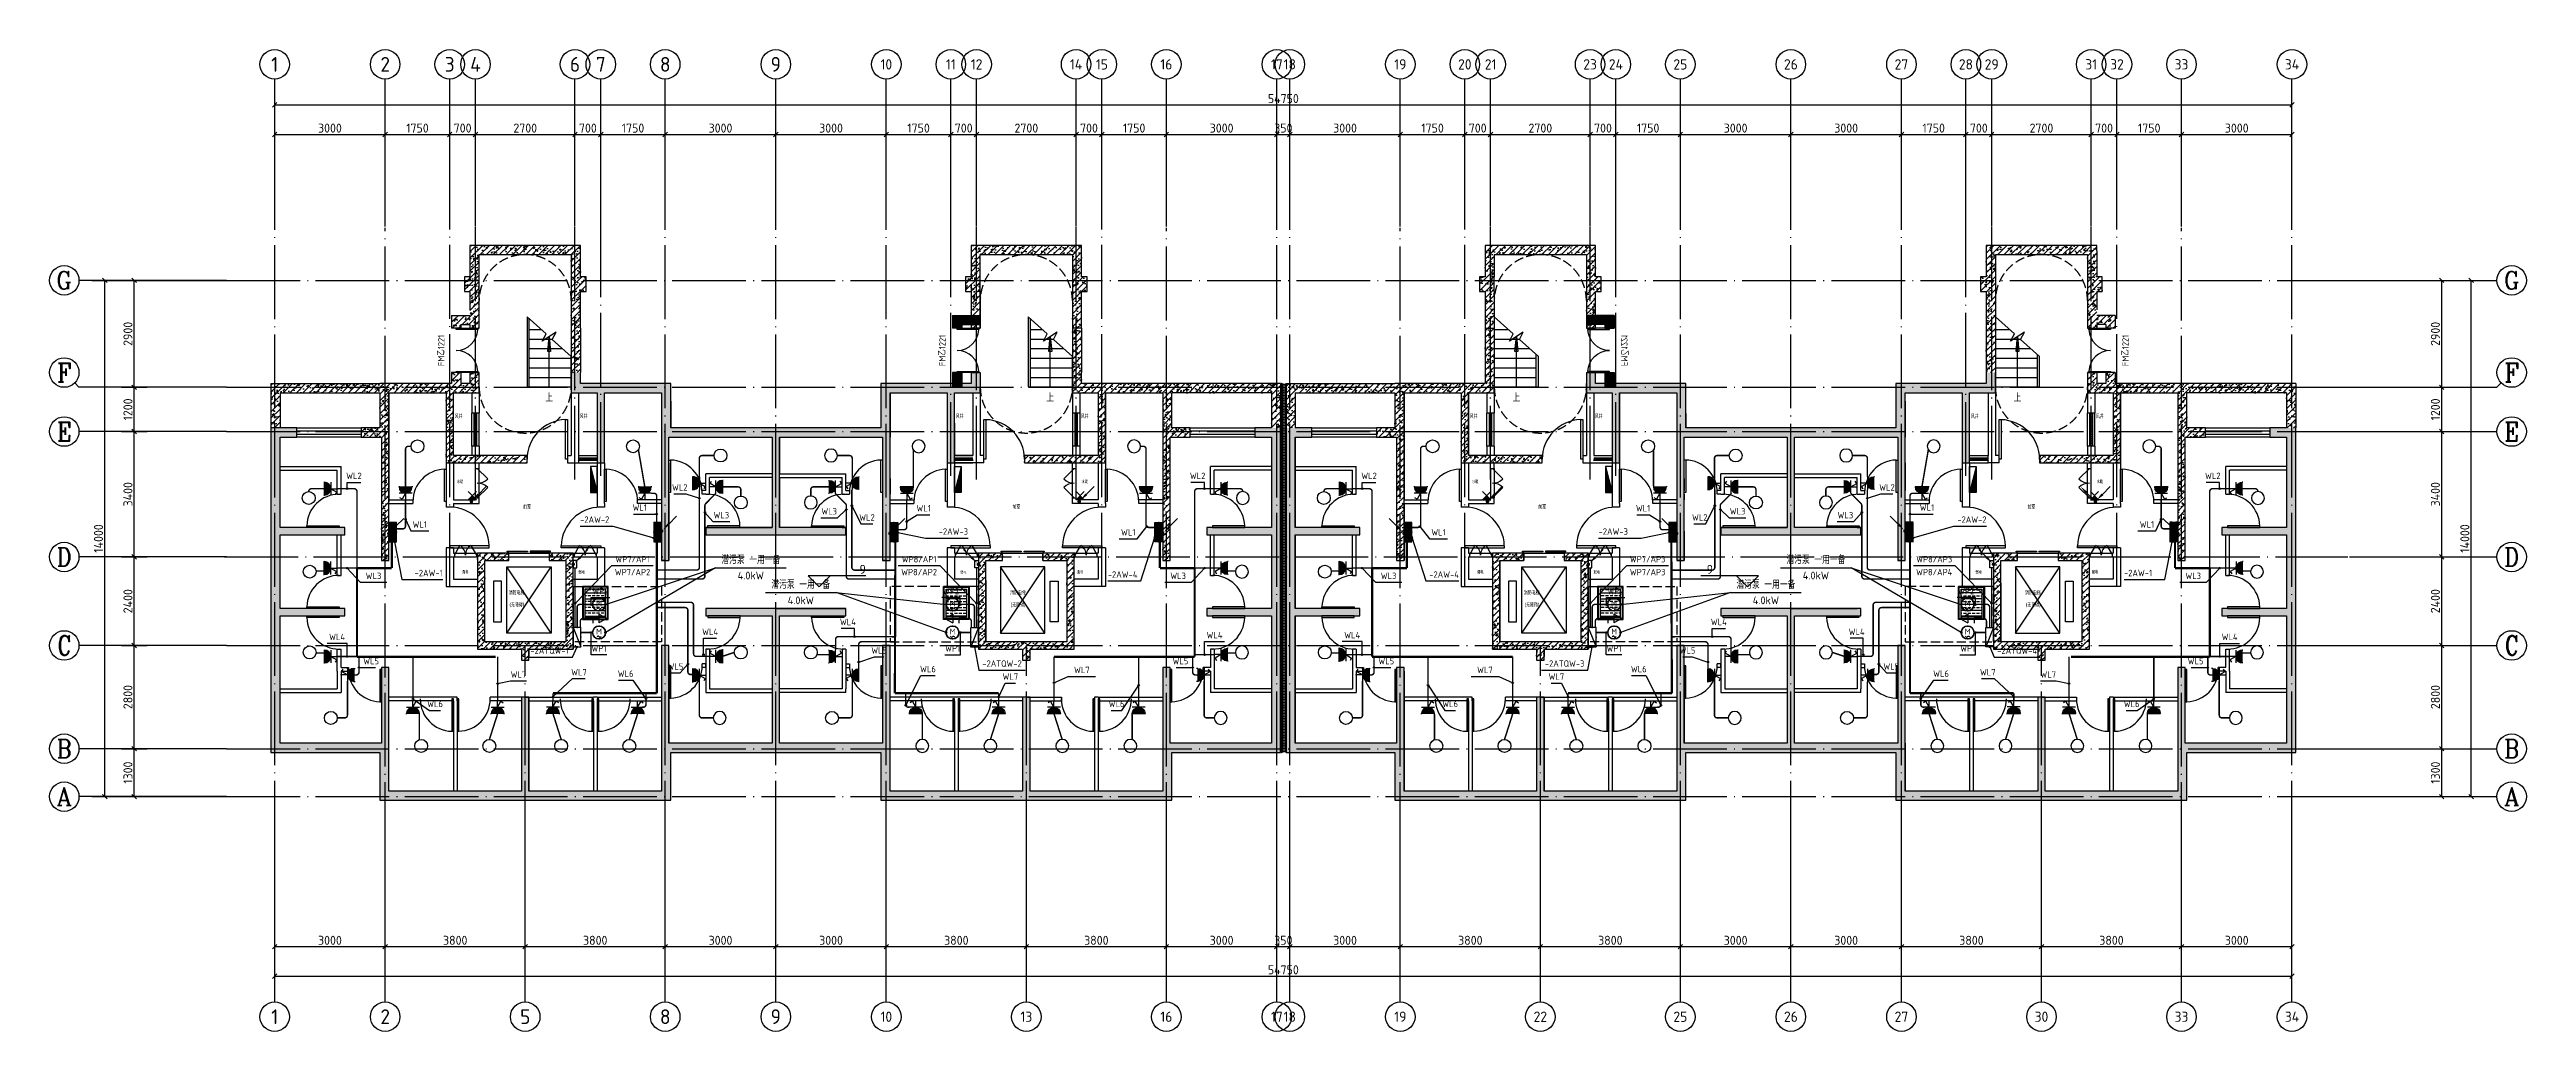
# Model space of a CAD drawing. Extents: x 1129508 to 1196731, y 2982646 to 3009272.
import ezdxf
from ezdxf.enums import TextEntityAlignment as Align

# ---------------------------------------------------------------- set-up
doc = ezdxf.new("R2010")
doc.units = 0
doc.header["$LTSCALE"] = 1000
for name, pattern in [('__DASH', [0.35, 0.25, -0.1]), ('DASH', [0.35, 0.25, -0.1]), ('DOTE', [2.42, 2, -0.2, 0.02, -0.2])]:
    doc.linetypes.add(name, pattern=pattern)
for name, color, linetype in [('AXIS', 3, 'Continuous'), ('AXIS_TEXT', 7, 'Continuous'), ('COLUMN', 2, 'Continuous'), ('DIM-动力', 3, 'Continuous'), ('DIM-照明', 7, 'Continuous'), ('DIM-箱柜', 7, 'Continuous'), ('DIM_ELEV', 3, 'Continuous'), ('DOOR_FIRE', 4, 'Continuous'), ('DOOR_FIRE_TEXT', 7, 'Continuous'), ('DOTE', 8, 'DOTE'), ('E-LINE', 83, 'Continuous'), ('E_LINE', 83, 'Continuous'), ('EQUIP-动力', 3, 'Continuous'), ('EQUIP-插座', 3, 'Continuous'), ('EQUIP-照明', 3, 'Continuous'), ('EQUIP-箱柜', 3, 'Continuous'), ('EQUIP_消火栓', 4, 'Continuous'), ('GROUND', 150, 'Continuous'), ('LWIRE', 4, 'Continuous'), ('PUB_HATCH', 8, 'Continuous'), ('PUB_TEXT', 7, 'Continuous'), ('STAIR', 8, 'Continuous'), ('WALL', 2, 'Continuous'), ('WINDOW', 4, 'Continuous'), ('WIRE-照明', 1, 'Continuous')]:
    doc.layers.add(name, color=color, linetype=linetype)
doc.styles.add('_TCH_AXIS', font='COMPLEX', dxfattribs={"bigfont": 'GBCBIG'})
doc.styles.add('_TEL_ATTDEF', font='GBENOR', dxfattribs={"width": 0.8, "height": 3, "bigfont": 'GBCBIG'})
doc.styles.add('_TEL_DIM', font='SIMPLEX', dxfattribs={"width": 0.8, "height": 3.5, "bigfont": 'HZTXT'})
doc.styles.add('CADReader_TextStyle', font='tssdeng.shx', dxfattribs={"height": 0.2, "bigfont": 'gbcbig.shx'})
doc.styles.add('COMPLEX', font='COMPLEX')
doc.styles.get("Standard").update_dxf_attribs({"font": 'simplex.shx', "bigfont": 'gbcbig.shx'})
pattern_1 = [(45, (0, 0), (-88.3883476, 88.3883476), []), (50, (0, 0), (358.63009, -31.376067), [37.5, -412.5]), (355, (0, 0), (-69.375667, 376.096067), [30, -330]), (100.4514, (29.9, -2.6), (289.25469, 344.71977), [31.870095, -350.571056]), (46.1842, (0, 100), (533.620524, -82.75951), [56.25, -618.75]), (96.6356, (44.47, 93.1), (467.33135, 487.05894), [47.80514, -525.8565]), (351.1842, (0, 100), (467.33097, 487.0593), [45, -495]), (21, (50, 75), (298.453526, -201.309445), [37.5, -412.5]), (326, (50, 75), (121.657666, 362.57502), [30, -330]), (71.4514, (74.87, 58.22), (420.111314, 161.26525), [31.870095, -350.571056]), (37.5, (0, 0), (6.0799277, 166.446927), [0, -326, 0, -335, 0, -331.25]), (7.5, (0, 0), (131.534769, 197.205856), [0, -191, 0, -318.5, 0, -126.25]), (-32.5, (-111.5, 0), (266.911218, -11.277436), [0, -125, 0, -390, 0, -517.5]), (-42.5, (-161.5, 0), (291.593085, 50.052491), [0, -162.5, 0, -259, 0, -367.5])]

msp = doc.modelspace()

# ---------------------------------------------------------------- texts
at = {"layer": 'DIM-动力', "color": 7, "style": 'CADReader_TextStyle'}
for p in [(1148540, 2995533), (1177447, 2995533), (1149897, 2994861), (1176090, 2994861)]:
    msp.add_text('潜污泵 一用一备', height=210, dxfattribs=at).set_placement(p, align=Align.TOP_CENTER)
for p in [(1148540, 2994903), (1177447, 2994903), (1149897, 2994231), (1176090, 2994231)]:
    msp.add_text('4.0kW', height=210, dxfattribs=at).set_placement(p, align=Align.CENTER)
at = {"layer": 'DIM-照明', "style": 'CADReader_TextStyle'}
for s, p in [('WL2', (1137769, 2997799)), ('WL2', (1160668, 2997799)), ('WL2', (1165319, 2997799)), ('WL2', (1188218, 2997799)), ('WL1', (1145527, 2996940)), ('WL2', (1146612, 2997486)), ('WL3', (1150666, 2996839)), ('WL1', (1153230, 2996921)), ('WL1', (1172757, 2996921)), ('WL3', (1175321, 2996839)), ('WL2', (1179375, 2997486)), ('WL1', (1180460, 2996940)), ('WL1', (1139556, 2996482)), ('WL3', (1147740, 2996733)), ('WL2', (1151692, 2996672)), ('WL1', (1158783, 2996269)), ('WL1', (1167204, 2996269)), ('WL2', (1174295, 2996672)), ('WL3', (1178246, 2996733)), ('WL1', (1186431, 2996482)), ('WP7/AP1', (1145330, 2995539)), ('WP8/AP1', (1153107, 2995539)), ('WP7/AP3', (1172880, 2995539)), ('WP8/AP3', (1180657, 2995539)), ('WL3', (1138300, 2995087)), ('WL3', (1160137, 2995087)), ('WL3', (1165850, 2995087)), ('WL3', (1187687, 2995087)), ('WP2', (1144461, 2994676)), ('WP2', (1153976, 2994676)), ('WP2', (1172011, 2994676)), ('WP2', (1181526, 2994676)), ('WL4', (1147435, 2993570)), ('WL4', (1151176, 2993837)), ('WL4', (1161125, 2993481)), ('WL4', (1164862, 2993481)), ('WL4', (1174811, 2993837)), ('WL4', (1178552, 2993570)), ('WL4', (1137312, 2993431)), ('WP1', (1144419, 2993120)), ('WL5', (1152024, 2993067)), ('WP1', (1154018, 2993120)), ('WP1', (1171969, 2993120)), ('WL5', (1173963, 2993067)), ('WP1', (1181568, 2993120)), ('WL4', (1188675, 2993431)), ('WL5', (1138236, 2992776)), ('WL7', (1142235, 2992415)), ('WL7', (1143876, 2992474)), ('WL6', (1145144, 2992435)), ('WL5', (1146495, 2992631)), ('WL6', (1153347, 2992560)), ('WL7', (1155584, 2992356)), ('WL7', (1157524, 2992537)), ('WL5', (1160201, 2992776)), ('WL5', (1165786, 2992776)), ('WL7', (1168463, 2992537)), ('WL7', (1170403, 2992356)), ('WL6', (1172640, 2992560)), ('WL5', (1179492, 2992631)), ('WL6', (1180843, 2992435)), ('WL7', (1182111, 2992474)), ('WL7', (1183752, 2992415)), ('WL5', (1187751, 2992776)), ('WL6', (1139971, 2991615)), ('WL6', (1158466, 2991615)), ('WL6', (1167521, 2991615)), ('WL6', (1186016, 2991615))]:
    msp.add_text(s, height=175, dxfattribs=at).set_placement(p, align=Align.TOP_CENTER)
for s, p in [('WP7/AP2', (1145330, 2995014)), ('WP8/AP2', (1153107, 2995014)), ('WP7/AP3', (1172880, 2995014)), ('WP8/AP4', (1180657, 2995014))]:
    msp.add_text(s, height=175, dxfattribs=at).set_placement(p, align=Align.CENTER)
at = {"layer": 'DIM-箱柜', "style": 'CADReader_TextStyle'}
for s, p in [('-2AW-2', (1143909, 2996613)), ('-2AW-3', (1171550, 2996289)), ('-2AW-4', (1158230, 2995123)), ('-2AW-1', (1185809, 2995165))]:
    msp.add_text(s, height=175, dxfattribs=at).set_placement(p, align=Align.TOP_LEFT)
for s, p in [('-2AW-3', (1154436, 2996289)), ('-2AW-2', (1182078, 2996613)), ('-2AW-1', (1140178, 2995165)), ('-2AW-4', (1167757, 2995123))]:
    msp.add_text(s, height=175, dxfattribs=at).set_placement(p, align=Align.TOP_RIGHT)
for s, p in [('-2ATQW-1', (1143078, 2993060)), ('-2ATQW-4', (1182909, 2993060)), ('-2ATQW-2', (1155359, 2992709)), ('-2ATQW-3', (1170628, 2992709))]:
    msp.add_text(s, height=175, dxfattribs=at).set_placement(p, align=Align.TOP_CENTER)

# ---------------------------------------------------------------- blocks, each defined once
blk = doc.blocks.new('$equip$00001147')
blk.add_circle((0, 0), 0.5)
at = {"flags": 9}
blk.add_attdef('A', (0, 0), '', height=0.00002, dxfattribs=at)
blk = doc.blocks.new('$equip_U$00000132(PC-202208021735)')
for p, q in [((-0.5, 1.05), (-0.5, 1)), ((-0.5, 1), (0.5, 1)), ((0.5, 0.5), (-0.5, 0.5)), ((-0.26, 0.04), (-0.44, 0.16)), ((0, 0.5), (-0.26, 0.04)), ((0, 0.5), (0, 0)), ((0.5, 1.05), (0.5, 1))]:
    blk.add_line(p, q)
blk.add_arc((0, 1), 0.5, 180, 0)
for points in [[(0.43, 0.75), (-0.43, 0.75), (0.5, 1), (-0.5, 1)], [(0.25, 0.57), (-0.25, 0.57), (0.43, 0.75), (-0.43, 0.75)], [(0, 0.5), (0, 0.5), (0.25, 0.57), (-0.25, 0.57)]]:
    blk.add_solid(points)
at = {"color": 7, "style": '_TEL_DIM', "flags": 1}
for tag in ['A', 'REMARK']:
    blk.add_attdef(tag, text='', height=0.0000286, dxfattribs=at).set_placement((0, 0), align=Align.MIDDLE_CENTER)
blk = doc.blocks.new('$equip$00001241')
for p, q in [((-0.5, 1), (-0.5, 1.1)), ((-0.5, 1), (0.5, 1)), ((-0.5, 0.5), (0.5, 0.5)), ((-0.26, 0.04), (-0.44, 0.16)), ((0, 0.5), (-0.26, 0.04)), ((0, 0.5), (0, 0)), ((0.5, 1), (0.5, 1.1))]:
    blk.add_line(p, q)
blk.add_arc((0, 1), 0.5, 180, 0)
for points in [[(0.43, 0.75), (-0.43, 0.75), (0.5, 1), (-0.5, 1)], [(0.25, 0.57), (-0.25, 0.57), (0.43, 0.75), (-0.43, 0.75)], [(0, 0.5), (0, 0.5), (0.25, 0.57), (-0.25, 0.57)]]:
    blk.add_solid(points)
at = {"layer": 'EQUIP-照明'}
for p in [(-0.5, 0.5), (0, 1), (0, 0), (0.5, 0.5)]:
    blk.add_point(p, dxfattribs=at)
at = {"layer": 'EQUIP-照明', "flags": 9}
blk.add_attdef('A', (0, 0), '', height=0.00002, dxfattribs=at)
blk = doc.blocks.new('$equip_U$00000139(PC-202208021735)')
for p, q in [((0, 1.09), (-0.36, 1.09)), ((0, 0), (-0.33, 0.61)), ((0.33, 0.61), (-0.33, 0.61)), ((0, 0.61), (0, 1.09)), ((0, 0), (0.33, 0.61))]:
    blk.add_line(p, q)
at = {"const_width": 0.0571}
blk.add_lwpolyline([(-0.33, 0.61), (0.33, 0.61)], dxfattribs=at)
blk.add_lwpolyline([(-0.33, 0.61), (0.33, 0.61)], dxfattribs=at)
at = {"color": 7, "style": '_TEL_DIM', "flags": 1}
for tag in ['A', 'REMARK']:
    blk.add_attdef(tag, text='', height=0.0000286, dxfattribs=at).set_placement((0, 0), align=Align.MIDDLE_CENTER)
blk = doc.blocks.new('交流电动机')
blk.add_circle((32521, 15011), 200)
for start, end in [(90, 270), (270, 90)]:
    blk.add_arc((32521, 15011), 200, start, end)
blk = doc.blocks.new('$equip_U$00000250(PC-202208021735)')
for centre, radius, start, end in [((-0.07, -0.35), 0.0768, 17.2272, 184.2164), ((0.08, -0.3), 0.0769, 197.2591, 5.1179)]:
    blk.add_arc(centre, radius, start, end)
for p in [(-0.5, 0), (0, 0.5), (0.5, 0), (0, -0.5)]:
    blk.add_point(p)
at = {"xscale": 0.0025, "yscale": 0.0025, "zscale": 0.0025}
blk.add_blockref('交流电动机', (-81.3, -37.53), dxfattribs=at)
at = {"color": 7, "style": '_TEL_DIM'}
blk.add_attdef('$TEXT$', text='', height=0.45, dxfattribs=at).set_placement((0, 0.07), align=Align.MIDDLE_CENTER)
at = {"color": 7, "style": '_TEL_DIM', "flags": 1}
for tag in ['A', 'REMARK']:
    blk.add_attdef(tag, text='', height=0.000025, dxfattribs=at).set_placement((0, 0), align=Align.MIDDLE_CENTER)
blk = doc.blocks.new('$equip$00002942')
for p, q in [((-0.75, 0.6), (-0.75, 0)), ((-0.75, 0), (0.75, 0.6)), ((0.75, 0.6), (-0.75, 0.6)), ((-0.75, 0), (0.75, 0)), ((0.75, 0), (0.75, 0.6))]:
    blk.add_line(p, q)
at = {"const_width": 0.0571}
blk.add_lwpolyline([(-0.75, 0.6), (-0.75, 0), (0.75, 0), (0.75, 0.6), (-0.75, 0.6), (-0.75, 0)], dxfattribs=at)
for p in [(-0.75, 0.3), (0, 0.6), (0, 0), (0.75, 0.3)]:
    blk.add_point(p)
at = {"color": 7, "style": '_TEL_DIM', "flags": 1}
for tag in ['A', 'REMARK']:
    blk.add_attdef(tag, text='', height=0.00002, dxfattribs=at).set_placement((0, 0), align=Align.MIDDLE_CENTER)
blk = doc.blocks.new('$TelecSys$00000078')
for p, q in [((0.1, 0.1), (0.1, 0.1)), ((1.15, 1.15), (0.55, 0.55)), ((-0.1, -0.1), (-0.1, -0.1))]:
    blk.add_line(p, q)
at = {"const_width": 0.142}
blk.add_lwpolyline([(-0.07, 0, 1), (0.07, 0, 1)], format="xyb", close=True, dxfattribs=at)
blk.add_solid([(0.62, 0.48), (0.48, 0.62), (0.1, 0.1)])
at = {"width": 0.8, "flags": 9}
blk.add_attdef('A', (0, 0), '', height=0.00002, dxfattribs=at)
blk = doc.blocks.new('*X6')
at = {"color": 0}
for p, q in [((-250, 33), (-83, 200)), ((-250, 68), (-118, 200)), ((-250, 104), (-154, 200)), ((-250, 139), (-189, 200)), ((-250, 174), (-224, 200)), ((-247, 0), (-47, 200)), ((-212, 0), (-12, 200)), ((-177, 0), (23, 200)), ((-141, 0), (59, 200)), ((-106, 0), (94, 200)), ((-71, 0), (129, 200)), ((-35, 0), (165, 200)), ((0, 0), (200, 200)), ((35, 0), (235, 200)), ((71, 0), (250, 179)), ((106, 0), (250, 144)), ((141, 0), (250, 109)), ((177, 0), (250, 73)), ((212, 0), (250, 38)), ((247, 0), (250, 3))]:
    blk.add_line(p, q, dxfattribs=at)
blk = doc.blocks.new('$equip$00002943')
for p, q in [((-0.75, 0.6), (-0.75, 0)), ((0.75, 0.6), (-0.75, 0.6)), ((-0.75, 0), (0.75, 0)), ((0.75, 0), (0.75, 0.6))]:
    blk.add_line(p, q)
for points, const_width in [([(-0.75, 0.3), (0.75, 0.3)], 0.6), ([(-0.75, 0.6), (-0.75, 0), (0.75, 0), (0.75, 0.6), (-0.75, 0.6), (-0.75, 0)], 0.0571)]:
    blk.add_lwpolyline(points, dxfattribs=dict(const_width=const_width))
for p in [(-0.75, 0.3), (0, 0.6), (0, 0), (0.75, 0.3)]:
    blk.add_point(p)
at = {"xscale": 0.00300000000061118, "yscale": 0.00300000000061118, "zscale": 0.00300000000061118}
blk.add_blockref('*X6', (0, 0), dxfattribs=at)
at = {"color": 7, "style": '_TEL_DIM', "flags": 1}
for tag in ['A', 'REMARK']:
    blk.add_attdef(tag, text='', height=0.00002, dxfattribs=at).set_placement((0, 0), align=Align.MIDDLE_CENTER)
blk = doc.blocks.new('$TwtSys$00000434')
for p, q in [((-0.5, 0.5), (-0.5, -0.5)), ((-0.5, -0.5), (0.5, 0.5)), ((0.5, 0.5), (-0.5, 0.5)), ((0.5, -0.5), (0.5, 0.5)), ((-0.5, -0.5), (0.5, -0.5))]:
    blk.add_line(p, q)
blk.add_solid([(0.5, -0.5), (0.5, 0.5), (-0.5, -0.5)])
blk = doc.blocks.new('54154')
at = {"layer": 'STAIR', "color": 4}
for p, q in [((5998902, 538852), (6000102, 540652)), ((6000102, 538852), (5998902, 540652))]:
    blk.add_line(p, q, dxfattribs=at)
for points in [[(5998902, 538852), (5998902, 540652), (6000102, 540652), (6000102, 538852)], [(5998753, 539157), (5998753, 540257), (5998540, 540257), (5998540, 539157)]]:
    blk.add_lwpolyline(points, close=True, dxfattribs=at)
blk = doc.blocks.new('A$C261C4619')
at = {"layer": 'PUB_HATCH'}
for points in [[(-500, 1800), (-650, 1950), (100, 1950), (100, 1700), (-400, 1700)], [(-500, 1800), (-400, 1700), (-400, 1600), (-650, 1600), (-650, 1950)], [(-400, 400), (-400, 0), (-650, 0), (-650, 400)]]:
    blk.add_hatch(color=256, dxfattribs=at).paths.add_polyline_path(points, flags=0)
at = {"layer": 'DOOR_FIRE', "linetype": 'Continuous'}
for points in [[(60, 1570), (-525, 1570), (-525, 1600), (60, 1600), (60, 1570)], [(60, 400), (-525, 400), (-525, 430), (60, 430), (60, 400)]]:
    blk.add_lwpolyline(points, dxfattribs=at)
for centre, start, end in [((-525, 1585), 270, 358.53072), ((-525, 415), 1.46928, 90)]:
    blk.add_arc(centre, 585, start, end, dxfattribs=at)
at = {"layer": 'WALL'}
for points in [[(-650, 1950), (100, 1950)], [(-650, 1950), (-650, 1600)], [(-400, 1600), (-650, 1600)], [(-400, 1700), (100, 1700)], [(-400, 1700), (-400, 1600)], [(100, 1950), (100, 1700)], [(-650, 400), (-650, 0)], [(-400, 400), (-650, 400)], [(-400, 0), (-650, 0)], [(-400, 400), (-400, 0)]]:
    blk.add_lwpolyline(points, dxfattribs=at)
at = {"layer": 'DOOR_FIRE_TEXT', "style": 'CADReader_TextStyle'}
blk.add_text('FM乙1221', height=175, rotation=90, dxfattribs=at).set_placement((-930, 1000), align=Align.MIDDLE_CENTER)
blk = doc.blocks.new('_AXISO')
blk.add_circle((0, 0), 0.5)
at = {"layer": 'AXIS_TEXT', "style": 'COMPLEX', "width": 1.041667}
blk.add_attdef('A', text='', height=0.56, dxfattribs=at).set_placement((-0.25, -0.28), (0.25, -0.28), align=Align.FIT)
blk = doc.blocks.new('21325465')
at = {"layer": 'AXIS', "linetype": 'Continuous'}
for p, q in [((6275563, 305116), (6275563, 309116)), ((6275563, 305116), (6275563, 308766)), ((6278563, 305116), (6278563, 309116)), ((6280313, 305116), (6280313, 309116)), ((6281013, 305116), (6281013, 309116)), ((6283713, 305116), (6283713, 309116)), ((6284413, 305116), (6284413, 309116)), ((6286163, 305116), (6286163, 309116)), ((6289163, 305116), (6289163, 309116)), ((6292163, 305116), (6292163, 309116)), ((6293913, 305116), (6293913, 309116)), ((6294613, 305116), (6294613, 309116)), ((6297313, 305116), (6297313, 309116)), ((6298013, 305116), (6298013, 309116)), ((6299763, 305116), (6299763, 309116)), ((6302763, 305116), (6302763, 309116)), ((6303113, 305116), (6303113, 309116)), ((6306113, 305116), (6306113, 309116)), ((6307863, 305116), (6307863, 309116)), ((6308563, 305116), (6308563, 309116)), ((6311263, 305116), (6311263, 309116)), ((6311963, 305116), (6311963, 309116)), ((6313713, 305116), (6313713, 309116)), ((6316713, 305116), (6316713, 309116)), ((6319713, 305116), (6319713, 309116)), ((6321463, 305116), (6321463, 309116)), ((6322163, 305116), (6322163, 309116)), ((6324863, 305116), (6324863, 309116)), ((6325563, 305116), (6325563, 309116)), ((6327313, 305116), (6327313, 309116)), ((6330313, 305116), (6330313, 309116)), ((6330313, 305116), (6330313, 308766)), ((6275501, 308354), (6275625, 308478)), ((6275563, 308416), (6330313, 308416)), ((6275563, 305116), (6275563, 307966)), ((6278563, 307266), (6278563, 307966)), ((6280313, 307266), (6280313, 307966)), ((6281013, 307266), (6281013, 307966)), ((6283713, 307266), (6283713, 307966)), ((6284413, 307266), (6284413, 307966)), ((6286163, 307266), (6286163, 307966)), ((6289163, 307266), (6289163, 307966)), ((6292163, 307266), (6292163, 307966)), ((6293913, 307266), (6293913, 307966)), ((6294613, 307266), (6294613, 307966)), ((6297313, 307266), (6297313, 307966)), ((6298013, 307266), (6298013, 307966)), ((6299763, 307266), (6299763, 307966)), ((6302763, 307266), (6302763, 307966)), ((6303113, 307266), (6303113, 307966)), ((6306113, 307266), (6306113, 307966)), ((6307863, 307266), (6307863, 307966)), ((6308563, 307266), (6308563, 307966)), ((6311263, 307266), (6311263, 307966)), ((6311963, 307266), (6311963, 307966)), ((6313713, 307266), (6313713, 307966)), ((6316713, 307266), (6316713, 307966)), ((6319713, 307266), (6319713, 307966)), ((6321463, 307266), (6321463, 307966)), ((6322163, 307266), (6322163, 307966)), ((6324863, 307266), (6324863, 307966)), ((6325563, 307266), (6325563, 307966)), ((6327313, 307266), (6327313, 307966)), ((6330251, 308354), (6330375, 308478)), ((6330313, 305116), (6330313, 307966)), ((6275501, 307554), (6275625, 307678)), ((6275563, 307616), (6330313, 307616)), ((6278501, 307554), (6278625, 307678)), ((6280251, 307554), (6280375, 307678)), ((6280951, 307554), (6281075, 307678)), ((6283651, 307554), (6283775, 307678)), ((6284351, 307554), (6284475, 307678)), ((6286101, 307554), (6286225, 307678)), ((6289101, 307554), (6289225, 307678)), ((6292101, 307554), (6292225, 307678)), ((6293851, 307554), (6293975, 307678)), ((6294551, 307554), (6294675, 307678)), ((6297251, 307554), (6297375, 307678)), ((6297951, 307554), (6298075, 307678)), ((6299701, 307554), (6299825, 307678)), ((6302701, 307554), (6302825, 307678)), ((6303051, 307554), (6303175, 307678)), ((6306051, 307554), (6306175, 307678)), ((6307801, 307554), (6307925, 307678)), ((6308501, 307554), (6308625, 307678)), ((6311201, 307554), (6311325, 307678)), ((6311901, 307554), (6312025, 307678)), ((6313651, 307554), (6313775, 307678)), ((6316651, 307554), (6316775, 307678)), ((6319651, 307554), (6319775, 307678)), ((6321401, 307554), (6321525, 307678)), ((6322101, 307554), (6322225, 307678)), ((6324801, 307554), (6324925, 307678)), ((6325501, 307554), (6325625, 307678)), ((6327251, 307554), (6327375, 307678)), ((6330251, 307554), (6330375, 307678)), ((6270602, 303658), (6274252, 303658)), ((6270890, 303720), (6271014, 303596)), ((6270952, 289658), (6270952, 303658)), ((6271402, 303658), (6274252, 303658)), ((6271690, 303720), (6271814, 303596)), ((6271752, 289658), (6271752, 303658)), ((6331876, 303658), (6335526, 303658)), ((6331876, 303658), (6334726, 303658)), ((6334314, 303720), (6334438, 303596)), ((6334376, 289658), (6334376, 303658)), ((6335114, 303720), (6335238, 303596)), ((6335176, 289658), (6335176, 303658)), ((6271402, 300758), (6272102, 300758)), ((6271690, 300820), (6271814, 300696)), ((6334026, 300758), (6334726, 300758)), ((6334314, 300820), (6334438, 300696)), ((6271402, 299558), (6272102, 299558)), ((6271690, 299620), (6271814, 299496)), ((6334026, 299558), (6334726, 299558)), ((6334314, 299620), (6334438, 299496)), ((6271402, 296158), (6272102, 296158)), ((6271690, 296220), (6271814, 296096)), ((6334026, 296158), (6334726, 296158)), ((6334314, 296220), (6334438, 296096)), ((6271690, 293820), (6271814, 293696)), ((6334314, 293820), (6334438, 293696)), ((6271402, 293758), (6272102, 293758)), ((6334026, 293758), (6334726, 293758)), ((6271402, 290958), (6272102, 290958)), ((6271690, 291020), (6271814, 290896)), ((6334026, 290958), (6334726, 290958)), ((6334314, 291020), (6334438, 290896)), ((6270602, 289658), (6274252, 289658)), ((6270890, 289720), (6271014, 289596)), ((6271402, 289658), (6274252, 289658)), ((6271690, 289720), (6271814, 289596)), ((6331876, 289658), (6335526, 289658)), ((6331876, 289658), (6334726, 289658)), ((6334314, 289720), (6334438, 289596)), ((6335114, 289720), (6335238, 289596)), ((6275563, 284090), (6275563, 288090)), ((6275563, 284440), (6275563, 288090)), ((6275563, 285240), (6275563, 288090)), ((6278563, 284090), (6278563, 288090)), ((6282363, 284090), (6282363, 288090)), ((6286163, 284090), (6286163, 288090)), ((6289163, 284090), (6289163, 288090)), ((6292163, 284090), (6292163, 288090)), ((6295963, 284090), (6295963, 288090)), ((6299763, 284090), (6299763, 288090)), ((6302763, 284090), (6302763, 288090)), ((6303113, 284090), (6303113, 288090)), ((6306113, 284090), (6306113, 288090)), ((6309913, 284090), (6309913, 288090)), ((6313713, 284090), (6313713, 288090)), ((6316713, 284090), (6316713, 288090)), ((6319713, 284090), (6319713, 288090)), ((6323513, 284090), (6323513, 288090)), ((6327313, 284090), (6327313, 288090)), ((6330313, 284090), (6330313, 288090)), ((6330313, 284440), (6330313, 288090)), ((6330313, 285240), (6330313, 288090)), ((6278563, 285240), (6278563, 285940)), ((6282363, 285240), (6282363, 285940)), ((6286163, 285240), (6286163, 285940)), ((6289163, 285240), (6289163, 285940)), ((6292163, 285240), (6292163, 285940)), ((6295963, 285240), (6295963, 285940)), ((6299763, 285240), (6299763, 285940)), ((6302763, 285240), (6302763, 285940)), ((6303113, 285240), (6303113, 285940)), ((6306113, 285240), (6306113, 285940)), ((6309913, 285240), (6309913, 285940)), ((6313713, 285240), (6313713, 285940)), ((6316713, 285240), (6316713, 285940)), ((6319713, 285240), (6319713, 285940)), ((6323513, 285240), (6323513, 285940)), ((6327313, 285240), (6327313, 285940)), ((6275501, 285528), (6275625, 285652)), ((6275563, 285590), (6330313, 285590)), ((6278501, 285528), (6278625, 285652)), ((6282301, 285528), (6282425, 285652)), ((6286101, 285528), (6286225, 285652)), ((6289101, 285528), (6289225, 285652)), ((6292101, 285528), (6292225, 285652)), ((6295901, 285528), (6296025, 285652)), ((6299701, 285528), (6299825, 285652)), ((6302701, 285528), (6302825, 285652)), ((6303051, 285528), (6303175, 285652)), ((6306051, 285528), (6306175, 285652)), ((6309851, 285528), (6309975, 285652)), ((6313651, 285528), (6313775, 285652)), ((6316651, 285528), (6316775, 285652)), ((6319651, 285528), (6319775, 285652)), ((6323451, 285528), (6323575, 285652)), ((6327251, 285528), (6327375, 285652)), ((6330251, 285528), (6330375, 285652)), ((6275501, 284728), (6275625, 284852)), ((6275563, 284790), (6330313, 284790)), ((6330251, 284728), (6330375, 284852))]:
    blk.add_line(p, q, dxfattribs=at)
at = {"layer": 'AXIS'}
for p, q in [((6274252, 303658), (6270252, 303658)), ((6331876, 303658), (6335876, 303658)), ((6270135, 300875), (6270252, 300758)), ((6274252, 300758), (6270252, 300758)), ((6331876, 300758), (6335876, 300758)), ((6335993, 300875), (6335876, 300758)), ((6274252, 299558), (6270252, 299558)), ((6331876, 299558), (6335876, 299558)), ((6274252, 296158), (6270252, 296158)), ((6331876, 296158), (6335876, 296158)), ((6274252, 293758), (6270252, 293758)), ((6331876, 293758), (6335876, 293758)), ((6274252, 290958), (6270252, 290958)), ((6331876, 290958), (6335876, 290958)), ((6274252, 289658), (6270252, 289658)), ((6331876, 289658), (6335876, 289658))]:
    blk.add_line(p, q, dxfattribs=at)
at = {"layer": 'AXIS', "linetype": 'Continuous'}
for centre in [(6275563, 309516), (6278563, 309516), (6280313, 309516), (6281013, 309516), (6283713, 309516), (6284413, 309516), (6286163, 309516), (6289163, 309516), (6292163, 309516), (6293913, 309516), (6294613, 309516), (6297313, 309516), (6298013, 309516), (6299763, 309516), (6302763, 309516), (6303113, 309516), (6306113, 309516), (6307863, 309516), (6308563, 309516), (6311263, 309516), (6311963, 309516), (6313713, 309516), (6316713, 309516), (6319713, 309516), (6321463, 309516), (6322163, 309516), (6324863, 309516), (6325563, 309516), (6327313, 309516), (6330313, 309516), (6275563, 283690), (6278563, 283690), (6282363, 283690), (6286163, 283690), (6289163, 283690), (6292163, 283690), (6295963, 283690), (6299763, 283690), (6302763, 283690), (6303113, 283690), (6306113, 283690), (6309913, 283690), (6313713, 283690), (6316713, 283690), (6319713, 283690), (6323513, 283690), (6327313, 283690), (6330313, 283690)]:
    blk.add_circle(centre, 400, dxfattribs=at)
at = {"layer": 'DOTE'}
for p, q in [((6275563, 288090), (6275563, 305116)), ((6278563, 288053), (6278563, 305079)), ((6280313, 295358), (6280313, 305116)), ((6281013, 298258), (6281013, 305116)), ((6283713, 298258), (6283713, 305116)), ((6284413, 298358), (6284413, 305116)), ((6286163, 288090), (6286163, 305116)), ((6289163, 288090), (6289163, 305116)), ((6292163, 288090), (6292163, 305116)), ((6293913, 298358), (6293913, 305116)), ((6294613, 298258), (6294613, 305116)), ((6297313, 298258), (6297313, 305116)), ((6298013, 295358), (6298013, 305116)), ((6299763, 288053), (6299763, 305079)), ((6302763, 288090), (6302763, 305116)), ((6303113, 288090), (6303113, 305116)), ((6306113, 288053), (6306113, 305079)), ((6307863, 295358), (6307863, 305116)), ((6308563, 298258), (6308563, 305116)), ((6311263, 298258), (6311263, 305116)), ((6311963, 298358), (6311963, 305116)), ((6313713, 288090), (6313713, 305116)), ((6316713, 288090), (6316713, 305116)), ((6319713, 288090), (6319713, 305116)), ((6321463, 298358), (6321463, 305116)), ((6322163, 298258), (6322163, 305116)), ((6324863, 298258), (6324863, 305116)), ((6325563, 295358), (6325563, 305116)), ((6327313, 288053), (6327313, 305079)), ((6330313, 288090), (6330313, 305116)), ((6274252, 303658), (6331876, 303658)), ((6274252, 300758), (6331876, 300758)), ((6274252, 299558), (6331876, 299558)), ((6274201, 296158), (6331824, 296158)), ((6274252, 293758), (6331876, 293758)), ((6282363, 288090), (6282363, 293758)), ((6295963, 288090), (6295963, 293758)), ((6309913, 288090), (6309913, 293758)), ((6323513, 288090), (6323513, 293758)), ((6274252, 290958), (6331876, 290958)), ((6274252, 289658), (6331876, 289658))]:
    blk.add_line(p, q, dxfattribs=at)
at = {"layer": 'AXIS'}
ref = blk.add_blockref('_AXISO', (6269852, 303658), dxfattribs=dict(at, xscale=800, yscale=800, zscale=800))
ref.add_attrib('A', 'G', dxfattribs={"layer": 'AXIS_TEXT', "height": 486, "style": '_TCH_AXIS'}).set_placement((6269644, 303415), (6270061, 303415), align=Align.FIT)
ref = blk.add_blockref('_AXISO', (6336276, 303658), dxfattribs=dict(at, xscale=800, yscale=800, zscale=800))
ref.add_attrib('A', 'G', dxfattribs={"layer": 'AXIS_TEXT', "height": 486, "style": '_TCH_AXIS'}).set_placement((6336068, 303415), (6336484, 303415), align=Align.FIT)
ref = blk.add_blockref('_AXISO', (6269852, 301158), dxfattribs=dict(at, xscale=800, yscale=800, zscale=800))
ref.add_attrib('A', 'F', dxfattribs={"layer": 'AXIS_TEXT', "height": 509, "style": '_TCH_AXIS'}).set_placement((6269658, 300903), (6270046, 300903), align=Align.FIT)
ref = blk.add_blockref('_AXISO', (6336276, 301158), dxfattribs=dict(at, xscale=800, yscale=800, zscale=800))
ref.add_attrib('A', 'F', dxfattribs={"layer": 'AXIS_TEXT', "height": 509, "style": '_TCH_AXIS'}).set_placement((6336082, 300903), (6336470, 300903), align=Align.FIT)
ref = blk.add_blockref('_AXISO', (6269852, 299558), dxfattribs=dict(at, xscale=800, yscale=800, zscale=800))
ref.add_attrib('A', 'E', dxfattribs={"layer": 'AXIS_TEXT', "height": 509, "style": '_TCH_AXIS'}).set_placement((6269658, 299303), (6270046, 299303), align=Align.FIT)
ref = blk.add_blockref('_AXISO', (6336276, 299558), dxfattribs=dict(at, xscale=800, yscale=800, zscale=800))
ref.add_attrib('A', 'E', dxfattribs={"layer": 'AXIS_TEXT', "height": 509, "style": '_TCH_AXIS'}).set_placement((6336082, 299303), (6336470, 299303), align=Align.FIT)
ref = blk.add_blockref('_AXISO', (6269852, 296158), dxfattribs=dict(at, xscale=800, yscale=800, zscale=800))
ref.add_attrib('A', 'D', dxfattribs={"layer": 'AXIS_TEXT', "height": 497, "style": '_TCH_AXIS'}).set_placement((6269651, 295909), (6270054, 295909), align=Align.FIT)
ref = blk.add_blockref('_AXISO', (6336276, 296158), dxfattribs=dict(at, xscale=800, yscale=800, zscale=800))
ref.add_attrib('A', 'D', dxfattribs={"layer": 'AXIS_TEXT', "height": 497, "style": '_TCH_AXIS'}).set_placement((6336075, 295909), (6336477, 295909), align=Align.FIT)
ref = blk.add_blockref('_AXISO', (6269852, 293758), dxfattribs=dict(at, xscale=800, yscale=800, zscale=800))
ref.add_attrib('A', 'C', dxfattribs={"layer": 'AXIS_TEXT', "height": 521, "style": '_TCH_AXIS'}).set_placement((6269666, 293497), (6270038, 293497), align=Align.FIT)
ref = blk.add_blockref('_AXISO', (6336276, 293758), dxfattribs=dict(at, xscale=800, yscale=800, zscale=800))
ref.add_attrib('A', 'C', dxfattribs={"layer": 'AXIS_TEXT', "height": 521, "style": '_TCH_AXIS'}).set_placement((6336090, 293497), (6336462, 293497), align=Align.FIT)
ref = blk.add_blockref('_AXISO', (6269852, 290958), dxfattribs=dict(at, xscale=800, yscale=800, zscale=800))
ref.add_attrib('A', 'B', dxfattribs={"layer": 'AXIS_TEXT', "height": 497, "style": '_TCH_AXIS'}).set_placement((6269651, 290709), (6270054, 290709), align=Align.FIT)
ref = blk.add_blockref('_AXISO', (6336276, 290958), dxfattribs=dict(at, xscale=800, yscale=800, zscale=800))
ref.add_attrib('A', 'B', dxfattribs={"layer": 'AXIS_TEXT', "height": 497, "style": '_TCH_AXIS'}).set_placement((6336075, 290709), (6336477, 290709), align=Align.FIT)
ref = blk.add_blockref('_AXISO', (6269852, 289658), dxfattribs=dict(at, xscale=800, yscale=800, zscale=800))
ref.add_attrib('A', 'A', dxfattribs={"layer": 'AXIS_TEXT', "height": 486, "style": '_TCH_AXIS'}).set_placement((6269644, 289415), (6270061, 289415), align=Align.FIT)
ref = blk.add_blockref('_AXISO', (6336276, 289658), dxfattribs=dict(at, xscale=800, yscale=800, zscale=800))
ref.add_attrib('A', 'A', dxfattribs={"layer": 'AXIS_TEXT', "height": 486, "style": '_TCH_AXIS'}).set_placement((6336068, 289415), (6336484, 289415), align=Align.FIT)
at = {"layer": 'AXIS', "color": 7, "style": 'CADReader_TextStyle'}
for s, height, p in [('1', 400, (6275563, 309516)), ('2', 400, (6278563, 309516)), ('3', 400, (6280313, 309516)), ('4', 400, (6281013, 309516)), ('6', 400, (6283713, 309516)), ('7', 400, (6284413, 309516)), ('8', 400, (6286163, 309516)), ('9', 400, (6289163, 309516)), ('10', 280, (6292163, 309516)), ('11', 280, (6293913, 309516)), ('12', 280, (6294613, 309516)), ('14', 280, (6297313, 309516)), ('15', 280, (6298013, 309516)), ('16', 280, (6299763, 309516)), ('17', 280, (6302763, 309516)), ('18', 280, (6303113, 309516)), ('19', 280, (6306113, 309516)), ('20', 280, (6307863, 309516)), ('21', 280, (6308563, 309516)), ('23', 280, (6311263, 309516)), ('24', 280, (6311963, 309516)), ('25', 280, (6313713, 309516)), ('26', 280, (6316713, 309516)), ('27', 280, (6319713, 309516)), ('28', 280, (6321463, 309516)), ('29', 280, (6322163, 309516)), ('31', 280, (6324863, 309516)), ('32', 280, (6325563, 309516)), ('33', 280, (6327313, 309516)), ('34', 280, (6330313, 309516)), ('1', 400, (6275563, 283690)), ('2', 400, (6278563, 283690)), ('5', 400, (6282363, 283690)), ('8', 400, (6286163, 283690)), ('9', 400, (6289163, 283690)), ('10', 280, (6292163, 283690)), ('13', 280, (6295963, 283690)), ('16', 280, (6299763, 283690)), ('17', 280, (6302763, 283690)), ('18', 280, (6303113, 283690)), ('19', 280, (6306113, 283690)), ('22', 280, (6309913, 283690)), ('25', 280, (6313713, 283690)), ('26', 280, (6316713, 283690)), ('27', 280, (6319713, 283690)), ('30', 280, (6323513, 283690)), ('33', 280, (6327313, 283690)), ('34', 280, (6330313, 283690))]:
    blk.add_text(s, height=height, dxfattribs=at).set_placement(p, align=Align.MIDDLE_CENTER)
for s, rotation, p in [('54750', 360.00001, (6302938, 308710)), ('3000', 360.00001, (6277063, 307910)), ('1750', 360.00001, (6279438, 307910)), ('700', 360.00001, (6280663, 307910)), ('2700', 360.00001, (6282363, 307910)), ('700', 360.00001, (6284063, 307910)), ('1750', 360.00001, (6285288, 307910)), ('3000', 360.00001, (6287663, 307910)), ('3000', 360.00001, (6290663, 307910)), ('1750', 360.00001, (6293038, 307910)), ('700', 360.00001, (6294263, 307910)), ('2700', 360.00001, (6295963, 307910)), ('700', 360.00001, (6297663, 307910)), ('1750', 360.00001, (6298888, 307910)), ('3000', 360.00001, (6301263, 307910)), ('350', 360.00001, (6302938, 307910)), ('3000', 360.00001, (6304613, 307910)), ('1750', 360.00001, (6306988, 307910)), ('700', 360.00001, (6308213, 307910)), ('2700', 360.00001, (6309913, 307910)), ('700', 360.00001, (6311613, 307910)), ('1750', 360.00001, (6312838, 307910)), ('3000', 360.00001, (6315213, 307910)), ('3000', 360.00001, (6318213, 307910)), ('1750', 360.00001, (6320588, 307910)), ('700', 360.00001, (6321813, 307910)), ('2700', 360.00001, (6323513, 307910)), ('700', 360.00001, (6325213, 307910)), ('1750', 360.00001, (6326438, 307910)), ('3000', 360.00001, (6328813, 307910)), ('2900', 90, (6271458, 302208)), ('2900', 90, (6334082, 302208)), ('1200', 90, (6271458, 300158)), ('1200', 90, (6334082, 300158)), ('3400', 90, (6271458, 297858)), ('3400', 90, (6334082, 297858)), ('14000', 90, (6270658, 296658)), ('14000', 90, (6334882, 296658)), ('2400', 90, (6271458, 294958)), ('2400', 90, (6334082, 294958)), ('2800', 90, (6271458, 292358)), ('2800', 90, (6334082, 292358)), ('1300', 90, (6271458, 290308)), ('1300', 90, (6334082, 290308)), ('3000', 360.00001, (6277063, 285884)), ('3800', 360.00001, (6280463, 285884)), ('3800', 360.00001, (6284263, 285884)), ('3000', 360.00001, (6287663, 285884)), ('3000', 360.00001, (6290663, 285884)), ('3800', 360.00001, (6294063, 285884)), ('3800', 360.00001, (6297863, 285884)), ('3000', 360.00001, (6301263, 285884)), ('350', 360.00001, (6302938, 285884)), ('3000', 360.00001, (6304613, 285884)), ('3800', 360.00001, (6308013, 285884)), ('3800', 360.00001, (6311813, 285884)), ('3000', 360.00001, (6315213, 285884)), ('3000', 360.00001, (6318213, 285884)), ('3800', 360.00001, (6321613, 285884)), ('3800', 360.00001, (6325413, 285884)), ('3000', 360.00001, (6328813, 285884)), ('54750', 360.00001, (6302938, 285084))]:
    blk.add_text(s, height=245, rotation=rotation, dxfattribs=at).set_placement(p, align=Align.TOP_CENTER)
blk = doc.blocks.new('A$C696D7E8D')
at = {"layer": 'E-LINE'}
h = blk.add_hatch(dxfattribs=at)
h.set_pattern_fill('ANSI33', color=256, scale=50, angle=135, style=0)
h.set_pattern_definition([(180, (815902.12, 242131.69), (-2e-13, -158.75), []), (180, (815822.75, 242211.06), (-2e-13, -158.75), [79.375, -39.6875])])
h.paths.add_polyline_path([(-530, -830), (30, -830), (30, -70), (-530, -70)])
for points in [[(-580, -880), (80, -880), (80, -20), (-580, -20)], [(-530, -830), (30, -830), (30, -70), (-530, -70)]]:
    blk.add_lwpolyline(points, close=True, dxfattribs=at)
at = {"layer": 'E_LINE'}
blk.add_lwpolyline([(-600, -900), (100, -900), (100, 0), (-600, 0)], close=True, dxfattribs=at)
at = {"layer": 'E_LINE', "linetype": '__DASH'}
blk.add_lwpolyline([(1550, 0), (1550, -1500), (-849, -1500), (-849, 0)], close=True, dxfattribs=at)
blk = doc.blocks.new('SIPIN1-1-1')
at = {"layer": 'PUB_HATCH'}
h = blk.add_hatch(dxfattribs=at)
h.set_pattern_fill('钢筋混凝土', color=256, scale=50, style=0, pattern_type=2)
h.set_pattern_definition(pattern_1)
h.paths.add_polyline_path([(-286673, 2638286), (-286673, 2637686), (-286423, 2637686), (-286423, 2638536), (-289423, 2638536), (-289423, 2637686), (-289173, 2637686), (-289173, 2638286)], flags=0)
h = blk.add_hatch(dxfattribs=at)
h.set_pattern_fill('钢筋混凝土', color=256, scale=50, style=0, pattern_type=2)
h.set_pattern_definition(pattern_1)
h.paths.add_polyline_path([(-273073, 2638286), (-273073, 2637686), (-272823, 2637686), (-272823, 2638536), (-275823, 2638536), (-275823, 2637686), (-275573, 2637686), (-275573, 2638286)], flags=0)
h = blk.add_hatch(dxfattribs=at)
h.set_pattern_fill('钢筋混凝土', color=256, scale=50, style=0, pattern_type=2)
h.set_pattern_definition(pattern_1)
h.paths.add_polyline_path([(-261623, 2638286), (-259123, 2638286), (-259123, 2637686), (-258873, 2637686), (-258873, 2638536), (-261873, 2638536), (-261873, 2637686), (-261623, 2637686)], flags=0)
h = blk.add_hatch(dxfattribs=at)
h.set_pattern_fill('钢筋混凝土', color=256, scale=50, style=0, pattern_type=2)
h.set_pattern_definition(pattern_1)
h.paths.add_polyline_path([(-248023, 2638286), (-245523, 2638286), (-245523, 2637686), (-245273, 2637686), (-245273, 2638536), (-248273, 2638536), (-248273, 2637686), (-248023, 2637686)], flags=0)
h = blk.add_hatch(dxfattribs=at)
h.set_pattern_fill('钢筋混凝土', color=256, scale=50, style=0, pattern_type=2)
h.set_pattern_definition(pattern_1)
h.paths.add_polyline_path([(-261623, 2637686), (-261623, 2638286), (-261623, 2638286), (-261623, 2637686)], flags=0)
h = blk.add_hatch(dxfattribs=at)
h.set_pattern_fill('钢筋混凝土', color=256, scale=50, style=0, pattern_type=2)
h.set_pattern_definition(pattern_1)
h.paths.add_polyline_path([(-289173, 2637286), (-289173, 2637686), (-289573, 2637686), (-289573, 2637286)], flags=0)
h = blk.add_hatch(dxfattribs=at)
h.set_pattern_fill('钢筋混凝土', color=256, scale=50, style=0, pattern_type=2)
h.set_pattern_definition(pattern_1)
h.paths.add_polyline_path([(-289423, 2636286), (-289173, 2636286), (-289173, 2637286), (-289423, 2637286)], flags=0)
h = blk.add_hatch(dxfattribs=at)
h.set_pattern_fill('钢筋混凝土', color=256, scale=50, style=0, pattern_type=2)
h.set_pattern_definition(pattern_1)
h.paths.add_polyline_path([(-286273, 2637286), (-286273, 2637686), (-286673, 2637686), (-286673, 2637286)], flags=0)
h = blk.add_hatch(dxfattribs=at)
h.set_pattern_fill('钢筋混凝土', color=256, scale=50, style=0, pattern_type=2)
h.set_pattern_definition(pattern_1)
h.paths.add_polyline_path([(-286423, 2636286), (-286423, 2637286), (-286673, 2637286), (-286673, 2636286)], flags=0)
h = blk.add_hatch(dxfattribs=at)
h.set_pattern_fill('钢筋混凝土', color=256, scale=50, style=0, pattern_type=2)
h.set_pattern_definition(pattern_1)
h.paths.add_polyline_path([(-275573, 2637286), (-275573, 2637686), (-275973, 2637686), (-275973, 2637286)], flags=0)
h = blk.add_hatch(dxfattribs=at)
h.set_pattern_fill('钢筋混凝土', color=256, scale=50, style=0, pattern_type=2)
h.set_pattern_definition(pattern_1)
h.paths.add_polyline_path([(-275823, 2636286), (-275573, 2636286), (-275573, 2637286), (-275823, 2637286)], flags=0)
h = blk.add_hatch(dxfattribs=at)
h.set_pattern_fill('钢筋混凝土', color=256, scale=50, style=0, pattern_type=2)
h.set_pattern_definition(pattern_1)
h.paths.add_polyline_path([(-272673, 2637286), (-272673, 2637686), (-273073, 2637686), (-273073, 2637286)], flags=0)
h = blk.add_hatch(dxfattribs=at)
h.set_pattern_fill('钢筋混凝土', color=256, scale=50, style=0, pattern_type=2)
h.set_pattern_definition(pattern_1)
h.paths.add_polyline_path([(-272823, 2636286), (-272823, 2637286), (-273073, 2637286), (-273073, 2636286)], flags=0)
h = blk.add_hatch(dxfattribs=at)
h.set_pattern_fill('钢筋混凝土', color=256, scale=50, style=0, pattern_type=2)
h.set_pattern_definition(pattern_1)
h.paths.add_polyline_path([(-262023, 2637286), (-261623, 2637286), (-261623, 2637686), (-262023, 2637686)], flags=0)
h = blk.add_hatch(dxfattribs=at)
h.set_pattern_fill('钢筋混凝土', color=256, scale=50, style=0, pattern_type=2)
h.set_pattern_definition(pattern_1)
h.paths.add_polyline_path([(-261873, 2636286), (-261623, 2636286), (-261623, 2637286), (-261873, 2637286)], flags=0)
h = blk.add_hatch(dxfattribs=at)
h.set_pattern_fill('钢筋混凝土', color=256, scale=50, style=0, pattern_type=2)
h.set_pattern_definition(pattern_1)
h.paths.add_polyline_path([(-259123, 2637286), (-258723, 2637286), (-258723, 2637686), (-259123, 2637686)], flags=0)
h = blk.add_hatch(dxfattribs=at)
h.set_pattern_fill('钢筋混凝土', color=256, scale=50, style=0, pattern_type=2)
h.set_pattern_definition(pattern_1)
h.paths.add_polyline_path([(-258873, 2636286), (-258873, 2637286), (-259123, 2637286), (-259123, 2636286)], flags=0)
h = blk.add_hatch(dxfattribs=at)
h.set_pattern_fill('钢筋混凝土', color=256, scale=50, style=0, pattern_type=2)
h.set_pattern_definition(pattern_1)
h.paths.add_polyline_path([(-248423, 2637286), (-248023, 2637286), (-248023, 2637686), (-248423, 2637686)], flags=0)
h = blk.add_hatch(dxfattribs=at)
h.set_pattern_fill('钢筋混凝土', color=256, scale=50, style=0, pattern_type=2)
h.set_pattern_definition(pattern_1)
h.paths.add_polyline_path([(-248273, 2636286), (-248023, 2636286), (-248023, 2637286), (-248273, 2637286)], flags=0)
h = blk.add_hatch(dxfattribs=at)
h.set_pattern_fill('钢筋混凝土', color=256, scale=50, style=0, pattern_type=2)
h.set_pattern_definition(pattern_1)
h.paths.add_polyline_path([(-245523, 2637286), (-245123, 2637286), (-245123, 2637686), (-245523, 2637686)], flags=0)
h = blk.add_hatch(dxfattribs=at)
h.set_pattern_fill('钢筋混凝土', color=256, scale=50, style=0, pattern_type=2)
h.set_pattern_definition(pattern_1)
h.paths.add_polyline_path([(-245273, 2636286), (-245273, 2637286), (-245523, 2637286), (-245523, 2636286)], flags=0)
h = blk.add_hatch(dxfattribs=at)
h.set_pattern_fill('钢筋混凝土', color=256, scale=50, style=0, pattern_type=2)
h.set_pattern_definition(pattern_1)
h.paths.add_polyline_path([(-289423, 2636636), (-289923, 2636636), (-289773, 2636486), (-289673, 2636386), (-289423, 2636386)], flags=0)
h = blk.add_hatch(dxfattribs=at)
h.set_pattern_fill('钢筋混凝土', color=256, scale=50, style=0, pattern_type=2)
h.set_pattern_definition(pattern_1)
h.paths.add_polyline_path([(-289773, 2636486), (-289923, 2636636), (-289923, 2636286), (-289673, 2636286), (-289673, 2636386)], flags=0)
h = blk.add_hatch(dxfattribs=at)
h.set_pattern_fill('钢筋混凝土', color=256, scale=50, style=0, pattern_type=2)
h.set_pattern_definition(pattern_1)
h.paths.add_polyline_path([(-245273, 2636386), (-245023, 2636386), (-244923, 2636486), (-244773, 2636636), (-245273, 2636636)], flags=0)
h = blk.add_hatch(dxfattribs=at)
h.set_pattern_fill('钢筋混凝土', color=256, scale=50, style=0, pattern_type=2)
h.set_pattern_definition(pattern_1)
h.paths.add_polyline_path([(-244923, 2636486), (-245023, 2636386), (-245023, 2636286), (-244773, 2636286), (-244773, 2636636)], flags=0)
h = blk.add_hatch(dxfattribs=at)
h.set_pattern_fill('钢筋混凝土', color=256, scale=50, style=0, pattern_type=2)
h.set_pattern_definition(pattern_1)
h.paths.add_polyline_path([(-286673, 2636286), (-286673, 2635086), (-286423, 2635086), (-286423, 2636286)], flags=0)
h = blk.add_hatch(dxfattribs=at)
h.set_pattern_fill('钢筋混凝土', color=256, scale=50, style=0, pattern_type=2)
h.set_pattern_definition(pattern_1)
h.paths.add_polyline_path([(-273073, 2636286), (-273073, 2635086), (-272823, 2635086), (-272823, 2636286)], flags=0)
h = blk.add_hatch(dxfattribs=at)
h.set_pattern_fill('钢筋混凝土', color=256, scale=50, style=0, pattern_type=2)
h.set_pattern_definition(pattern_1)
h.paths.add_polyline_path([(-261873, 2636286), (-261873, 2635086), (-261623, 2635086), (-261623, 2636286)], flags=0)
h = blk.add_hatch(dxfattribs=at)
h.set_pattern_fill('钢筋混凝土', color=256, scale=50, style=0, pattern_type=2)
h.set_pattern_definition(pattern_1)
h.paths.add_polyline_path([(-248273, 2636286), (-248273, 2635086), (-248023, 2635086), (-248023, 2636286)], flags=0)
h = blk.add_hatch(dxfattribs=at)
h.set_pattern_fill('钢筋混凝土', color=256, scale=50, style=0, pattern_type=2)
h.set_pattern_definition(pattern_1)
h.paths.add_polyline_path([(-294573, 2633586), (-294573, 2634536), (-294723, 2634686), (-294823, 2634786), (-294823, 2633586)], flags=0)
h = blk.add_hatch(dxfattribs=at)
h.set_pattern_fill('钢筋混凝土', color=256, scale=50, style=0, pattern_type=2)
h.set_pattern_definition(pattern_1)
h.paths.add_polyline_path([(-291873, 2634786), (-294823, 2634786), (-294723, 2634686), (-294573, 2634536), (-291873, 2634536)], flags=0)
h = blk.add_hatch(dxfattribs=at)
h.set_pattern_fill('钢筋混凝土', color=256, scale=50, style=0, pattern_type=2)
h.set_pattern_definition(pattern_1)
h.paths.add_polyline_path([(-289173, 2635086), (-289423, 2635086), (-289423, 2634786), (-291873, 2634786), (-291873, 2633586), (-292373, 2633586), (-292373, 2633336), (-291823, 2633336), (-291823, 2629986), (-291623, 2629986), (-291623, 2634536), (-290073, 2634536), (-290073, 2632636), (-287873, 2632636), (-287873, 2632836), (-289873, 2632836), (-289873, 2634536), (-289173, 2634536)], flags=0)
h = blk.add_hatch(dxfattribs=at)
h.set_pattern_fill('钢筋混凝土', color=256, scale=50, style=0, pattern_type=2)
h.set_pattern_definition(pattern_1)
h.paths.add_polyline_path([(-289673, 2634786), (-289673, 2635086), (-289923, 2635086), (-289923, 2634786)], flags=0)
h = blk.add_hatch(dxfattribs=at)
h.set_pattern_fill('钢筋混凝土', color=256, scale=50, style=0, pattern_type=2)
h.set_pattern_definition(pattern_1)
h.paths.add_polyline_path([(-275823, 2635086), (-275823, 2634786), (-278273, 2634786), (-278273, 2633586), (-283973, 2633586), (-283973, 2634786), (-286423, 2634786), (-286423, 2635086), (-286673, 2635086), (-286673, 2634536), (-285973, 2634536), (-285973, 2632636), (-285773, 2632636), (-285773, 2634536), (-284223, 2634536), (-284223, 2629986), (-284023, 2629986), (-284023, 2633336), (-281223, 2633336), (-281223, 2630885), (-283023, 2630885), (-283023, 2630685), (-279223, 2630685), (-279223, 2630885), (-281023, 2630885), (-281023, 2633336), (-278223, 2633336), (-278223, 2629986), (-278023, 2629986), (-278023, 2634536), (-276473, 2634536), (-276473, 2632636), (-276273, 2632636), (-276273, 2634536), (-275573, 2634536), (-275573, 2635086)], flags=0)
h = blk.add_hatch(dxfattribs=at)
h.set_pattern_fill('钢筋混凝土', color=256, scale=50, style=0, pattern_type=2)
h.set_pattern_definition(pattern_1)
h.paths.add_polyline_path([(-273073, 2635086), (-273073, 2634536), (-272373, 2634536), (-272373, 2632836), (-274373, 2632836), (-274373, 2632636), (-272173, 2632636), (-272173, 2634536), (-271873, 2634536), (-271873, 2634786), (-272823, 2634786), (-272823, 2635086)], flags=0)
h = blk.add_hatch(dxfattribs=at)
h.set_pattern_fill('钢筋混凝土', color=256, scale=50, style=0, pattern_type=2)
h.set_pattern_definition(pattern_1)
h.paths.add_polyline_path([(-269873, 2633336), (-269873, 2633586), (-270373, 2633586), (-270373, 2634786), (-271873, 2634786), (-271873, 2634536), (-270623, 2634536), (-270623, 2629986), (-270423, 2629986), (-270423, 2633336)], flags=0)
h = blk.add_hatch(dxfattribs=at)
h.set_pattern_fill('钢筋混凝土', color=256, scale=50, style=0, pattern_type=2)
h.set_pattern_definition(pattern_1)
h.paths.add_polyline_path([(-270373, 2634536), (-267673, 2634536), (-267523, 2634686), (-267423, 2634786), (-270373, 2634786)], flags=0)
h = blk.add_hatch(dxfattribs=at)
h.set_pattern_fill('钢筋混凝土', color=256, scale=50, style=0, pattern_type=2)
h.set_pattern_definition(pattern_1)
h.paths.add_polyline_path([(-267423, 2633586), (-267423, 2634786), (-267523, 2634686), (-267673, 2634536), (-267673, 2633586)], flags=0)
h = blk.add_hatch(dxfattribs=at)
h.set_pattern_fill('钢筋混凝土', color=256, scale=50, style=0, pattern_type=2)
h.set_pattern_definition(pattern_1)
h.paths.add_polyline_path([(-267023, 2633586), (-267023, 2634536), (-267173, 2634686), (-267273, 2634786), (-267273, 2633586)], flags=0)
h = blk.add_hatch(dxfattribs=at)
h.set_pattern_fill('钢筋混凝土', color=256, scale=50, style=0, pattern_type=2)
h.set_pattern_definition(pattern_1)
h.paths.add_polyline_path([(-264323, 2634786), (-267273, 2634786), (-267173, 2634686), (-267023, 2634536), (-264323, 2634536)], flags=0)
h = blk.add_hatch(dxfattribs=at)
h.set_pattern_fill('钢筋混凝土', color=256, scale=50, style=0, pattern_type=2)
h.set_pattern_definition(pattern_1)
h.paths.add_polyline_path([(-264823, 2633336), (-264273, 2633336), (-264273, 2629986), (-264073, 2629986), (-264073, 2634536), (-262823, 2634536), (-262823, 2634786), (-264323, 2634786), (-264323, 2633586), (-264823, 2633586)], flags=0)
h = blk.add_hatch(dxfattribs=at)
h.set_pattern_fill('钢筋混凝土', color=256, scale=50, style=0, pattern_type=2)
h.set_pattern_definition(pattern_1)
h.paths.add_polyline_path([(-261623, 2635086), (-261873, 2635086), (-261873, 2634786), (-262823, 2634786), (-262823, 2634536), (-262523, 2634536), (-262523, 2632636), (-260323, 2632636), (-260323, 2632836), (-262323, 2632836), (-262323, 2634536), (-261623, 2634536)], flags=0)
h = blk.add_hatch(dxfattribs=at)
h.set_pattern_fill('钢筋混凝土', color=256, scale=50, style=0, pattern_type=2)
h.set_pattern_definition(pattern_1)
h.paths.add_polyline_path([(-258873, 2635086), (-259123, 2635086), (-259123, 2634536), (-258423, 2634536), (-258423, 2632636), (-258223, 2632636), (-258223, 2634536), (-256673, 2634536), (-256673, 2629986), (-256473, 2629986), (-256473, 2633336), (-253673, 2633336), (-253673, 2630885), (-255473, 2630885), (-255473, 2630685), (-251673, 2630685), (-251673, 2630885), (-253473, 2630885), (-253473, 2633336), (-250673, 2633336), (-250673, 2629986), (-250473, 2629986), (-250473, 2634536), (-248923, 2634536), (-248923, 2632636), (-248723, 2632636), (-248723, 2634536), (-248023, 2634536), (-248023, 2635086), (-248273, 2635086), (-248273, 2634786), (-250723, 2634786), (-250723, 2633586), (-256423, 2633586), (-256423, 2634786), (-258873, 2634786)], flags=0)
h = blk.add_hatch(dxfattribs=at)
h.set_pattern_fill('钢筋混凝土', color=256, scale=50, style=0, pattern_type=2)
h.set_pattern_definition(pattern_1)
h.paths.add_polyline_path([(-245523, 2635086), (-245523, 2634536), (-244823, 2634536), (-244823, 2632836), (-246823, 2632836), (-246823, 2632636), (-244623, 2632636), (-244623, 2634536), (-243073, 2634536), (-243073, 2629986), (-242873, 2629986), (-242873, 2633336), (-242323, 2633336), (-242323, 2633586), (-242823, 2633586), (-242823, 2634786), (-245273, 2634786), (-245273, 2635086)], flags=0)
h = blk.add_hatch(dxfattribs=at)
h.set_pattern_fill('钢筋混凝土', color=256, scale=50, style=0, pattern_type=2)
h.set_pattern_definition(pattern_1)
h.paths.add_polyline_path([(-244773, 2634786), (-244773, 2635086), (-245023, 2635086), (-245023, 2634786)], flags=0)
h = blk.add_hatch(dxfattribs=at)
h.set_pattern_fill('钢筋混凝土', color=256, scale=50, style=0, pattern_type=2)
h.set_pattern_definition(pattern_1)
h.paths.add_polyline_path([(-242823, 2634536), (-240123, 2634536), (-239973, 2634686), (-239873, 2634786), (-242823, 2634786)], flags=0)
h = blk.add_hatch(dxfattribs=at)
h.set_pattern_fill('钢筋混凝土', color=256, scale=50, style=0, pattern_type=2)
h.set_pattern_definition(pattern_1)
h.paths.add_polyline_path([(-239873, 2633586), (-239873, 2634786), (-239973, 2634686), (-240123, 2634536), (-240123, 2633586)], flags=0)
h = blk.add_hatch(dxfattribs=at)
h.set_pattern_fill('钢筋混凝土', color=256, scale=50, style=0, pattern_type=2)
h.set_pattern_definition(pattern_1)
h.paths.add_polyline_path([(-274423, 2626286), (-274423, 2623736), (-278023, 2623736), (-278023, 2627686), (-278223, 2627686), (-278223, 2625036), (-281023, 2625036), (-281023, 2628486), (-279223, 2628486), (-279223, 2628686), (-283023, 2628686), (-283023, 2628486), (-281223, 2628486), (-281223, 2625036), (-284023, 2625036), (-284023, 2627686), (-284223, 2627686), (-284223, 2623736), (-287823, 2623736), (-287823, 2626286), (-288023, 2626286), (-288023, 2623736), (-291623, 2623736), (-291623, 2627086), (-291823, 2627086), (-291823, 2625036), (-294573, 2625036), (-294573, 2628486), (-292823, 2628486), (-292823, 2628686), (-294573, 2628686), (-294573, 2630686), (-292823, 2630686), (-292823, 2630886), (-294573, 2630886), (-294573, 2633336), (-294123, 2633336), (-294123, 2633586), (-294823, 2633586), (-294823, 2624786), (-291873, 2624786), (-291873, 2623486), (-283973, 2623486), (-283973, 2624786), (-278273, 2624786), (-278273, 2623486), (-270373, 2623486), (-270373, 2624786), (-267423, 2624786), (-267423, 2633586), (-268123, 2633586), (-268123, 2633336), (-267673, 2633336), (-267673, 2630886), (-269423, 2630886), (-269423, 2630686), (-267673, 2630686), (-267673, 2628686), (-269423, 2628686), (-269423, 2628486), (-267673, 2628486), (-267673, 2625036), (-270423, 2625036), (-270423, 2627086), (-270623, 2627086), (-270623, 2623736), (-274223, 2623736), (-274223, 2626286)], flags=0)
h = blk.add_hatch(dxfattribs=at)
h.set_pattern_fill('钢筋混凝土', color=256, scale=50, style=0, pattern_type=2)
h.set_pattern_definition(pattern_1)
h.paths.add_polyline_path([(-260273, 2626286), (-260473, 2626286), (-260473, 2623736), (-264073, 2623736), (-264073, 2627086), (-264273, 2627086), (-264273, 2625036), (-267023, 2625036), (-267023, 2628486), (-265273, 2628486), (-265273, 2628686), (-267023, 2628686), (-267023, 2630686), (-265273, 2630686), (-265273, 2630886), (-267023, 2630886), (-267023, 2633336), (-266573, 2633336), (-266573, 2633586), (-267273, 2633586), (-267273, 2624786), (-264323, 2624786), (-264323, 2623486), (-256423, 2623486), (-256423, 2624786), (-250723, 2624786), (-250723, 2623486), (-242823, 2623486), (-242823, 2624786), (-239873, 2624786), (-239873, 2633586), (-240573, 2633586), (-240573, 2633336), (-240123, 2633336), (-240123, 2630886), (-241873, 2630886), (-241873, 2630686), (-240123, 2630686), (-240123, 2628686), (-241873, 2628686), (-241873, 2628486), (-240123, 2628486), (-240123, 2625036), (-242873, 2625036), (-242873, 2627086), (-243073, 2627086), (-243073, 2623736), (-246673, 2623736), (-246673, 2626286), (-246873, 2626286), (-246873, 2623736), (-250473, 2623736), (-250473, 2627686), (-250673, 2627686), (-250673, 2625036), (-253473, 2625036), (-253473, 2628486), (-251673, 2628486), (-251673, 2628686), (-255473, 2628686), (-255473, 2628486), (-253673, 2628486), (-253673, 2625036), (-256473, 2625036), (-256473, 2627686), (-256673, 2627686), (-256673, 2623736), (-260273, 2623736)], flags=0)
h = blk.add_hatch(dxfattribs=at)
h.set_pattern_fill('钢筋混凝土', color=256, scale=50, style=0, pattern_type=2)
h.set_pattern_definition(pattern_1)
h.paths.add_polyline_path([(-287823, 2627286), (-287823, 2627586), (-286622, 2627586), (-286622, 2630186), (-287272, 2630186), (-287272, 2629986), (-286822, 2629986), (-286822, 2627786), (-289022, 2627786), (-289022, 2629986), (-288372, 2629986), (-288372, 2630186), (-289222, 2630186), (-289222, 2627586), (-288023, 2627586), (-288023, 2627286)], flags=0)
h = blk.add_hatch(dxfattribs=at)
h.set_pattern_fill('钢筋混凝土', color=256, scale=50, style=0, pattern_type=2)
h.set_pattern_definition(pattern_1)
h.paths.add_polyline_path([(-274223, 2627286), (-274223, 2627586), (-273023, 2627586), (-273023, 2630186), (-273873, 2630186), (-273873, 2629986), (-273223, 2629986), (-273223, 2627786), (-275423, 2627786), (-275423, 2629986), (-274973, 2629986), (-274973, 2630186), (-275623, 2630186), (-275623, 2627586), (-274423, 2627586), (-274423, 2627286)], flags=0)
h = blk.add_hatch(dxfattribs=at)
h.set_pattern_fill('钢筋混凝土', color=256, scale=50, style=0, pattern_type=2)
h.set_pattern_definition(pattern_1)
h.paths.add_polyline_path([(-260473, 2627286), (-260273, 2627286), (-260273, 2627586), (-259072, 2627586), (-259072, 2630186), (-259722, 2630186), (-259722, 2629986), (-259272, 2629986), (-259272, 2627786), (-261472, 2627786), (-261472, 2629986), (-260822, 2629986), (-260822, 2630186), (-261672, 2630186), (-261672, 2627586), (-260473, 2627586)], flags=0)
h = blk.add_hatch(dxfattribs=at)
h.set_pattern_fill('钢筋混凝土', color=256, scale=50, style=0, pattern_type=2)
h.set_pattern_definition(pattern_1)
h.paths.add_polyline_path([(-246873, 2627286), (-246673, 2627286), (-246673, 2627586), (-245473, 2627586), (-245473, 2630186), (-246323, 2630186), (-246323, 2629986), (-245673, 2629986), (-245673, 2627786), (-247873, 2627786), (-247873, 2629986), (-247423, 2629986), (-247423, 2630186), (-248073, 2630186), (-248073, 2627586), (-246873, 2627586)], flags=0)
at = {"layer": 'COLUMN'}
for points in [[(-286423, 2638536), (-289423, 2638536)], [(-289423, 2638536), (-289423, 2638386)], [(-286423, 2637686), (-286423, 2638536)], [(-272823, 2638536), (-275823, 2638536)], [(-275823, 2638536), (-275823, 2637686)], [(-272823, 2637686), (-272823, 2638536)], [(-258873, 2638536), (-261873, 2638536)], [(-261873, 2638536), (-261873, 2637686)], [(-258873, 2637686), (-258873, 2638536)], [(-245273, 2638536), (-248273, 2638536)], [(-248273, 2638536), (-248273, 2637686)], [(-245273, 2638386), (-245273, 2638536)], [(-289173, 2637686), (-289173, 2638286)], [(-289173, 2638286), (-286673, 2638286)], [(-275573, 2637686), (-275573, 2638286)], [(-275573, 2638286), (-273073, 2638286)], [(-261623, 2638286), (-259123, 2638286)], [(-259123, 2638286), (-259123, 2637686)], [(-248023, 2638286), (-245523, 2638286)], [(-245523, 2638286), (-245523, 2637686)], [(-289423, 2637686), (-289573, 2637686)], [(-289573, 2637686), (-289573, 2637286)], [(-289573, 2637286), (-289423, 2637286)], [(-289173, 2637286), (-289173, 2637686)], [(-289173, 2637686), (-289173, 2637686)], [(-289173, 2637686), (-289173, 2637686)], [(-289173, 2637286), (-289173, 2637286)], [(-289173, 2636286), (-289173, 2637286)], [(-289173, 2637286), (-289173, 2637286)], [(-286273, 2637686), (-286423, 2637686)], [(-286423, 2637686), (-286423, 2637686)], [(-286423, 2637286), (-286273, 2637286)], [(-286423, 2636286), (-286423, 2637286)], [(-286423, 2637286), (-286423, 2637286)], [(-286273, 2637286), (-286273, 2637686)], [(-275823, 2637686), (-275973, 2637686)], [(-275973, 2637686), (-275973, 2637286)], [(-275973, 2637286), (-275823, 2637286)], [(-275823, 2637286), (-275823, 2636286)], [(-275573, 2637286), (-275573, 2637686)], [(-275573, 2636286), (-275573, 2637286)], [(-273073, 2637686), (-273073, 2637286)], [(-272673, 2637686), (-272823, 2637686)], [(-272823, 2637686), (-272823, 2637686)], [(-272823, 2637286), (-272673, 2637286)], [(-272823, 2636286), (-272823, 2637286)], [(-272823, 2637286), (-272823, 2637286)], [(-272673, 2637286), (-272673, 2637686)], [(-261873, 2637686), (-262023, 2637686)], [(-262023, 2637686), (-262023, 2637286)], [(-262023, 2637286), (-261873, 2637286)], [(-261873, 2637686), (-261873, 2637686)], [(-261873, 2637286), (-261873, 2637286)], [(-261873, 2637286), (-261873, 2636286)], [(-261623, 2637286), (-261623, 2637686)], [(-259123, 2637686), (-259123, 2637286)], [(-259123, 2637286), (-259123, 2636286)], [(-258723, 2637686), (-258873, 2637686)], [(-258873, 2637286), (-258723, 2637286)], [(-258873, 2636286), (-258873, 2637286)], [(-258873, 2637286), (-258873, 2637286)], [(-258723, 2637286), (-258723, 2637686)], [(-248273, 2637686), (-248423, 2637686)], [(-248423, 2637686), (-248423, 2637286)], [(-248423, 2637286), (-248273, 2637286)], [(-248273, 2637686), (-248273, 2637686)], [(-248273, 2637286), (-248273, 2637286)], [(-248273, 2637286), (-248273, 2636286)], [(-245523, 2637686), (-245523, 2637686)], [(-245523, 2637686), (-245523, 2637286)], [(-245523, 2637686), (-245523, 2637686)], [(-245523, 2637286), (-245523, 2637286)], [(-245523, 2637286), (-245523, 2637286)], [(-245523, 2637286), (-245523, 2636286)], [(-245123, 2637686), (-245273, 2637686)], [(-245273, 2637286), (-245123, 2637286)], [(-245123, 2637286), (-245123, 2637686)], [(-289173, 2636286), (-289173, 2636286)], [(-286423, 2636286), (-286423, 2636286)], [(-272823, 2636286), (-272823, 2636286)], [(-261873, 2636286), (-261873, 2636286)], [(-248273, 2636286), (-248273, 2636286)], [(-245523, 2636286), (-245523, 2636286)], [(-289923, 2634786), (-291873, 2634786)], [(-291873, 2634536), (-291873, 2633586)], [(-291623, 2629986), (-291623, 2634536)], [(-291623, 2634536), (-290073, 2634536)], [(-290073, 2634536), (-290073, 2632636)], [(-289873, 2632836), (-289873, 2634536)], [(-289873, 2634536), (-289173, 2634536)], [(-289423, 2634786), (-289673, 2634786)], [(-289173, 2635086), (-289173, 2635086)], [(-289173, 2634536), (-289173, 2635086)], [(-286673, 2635086), (-286673, 2634536)], [(-286673, 2634536), (-285973, 2634536)], [(-286423, 2634786), (-286423, 2635086)], [(-283973, 2634786), (-286423, 2634786)], [(-285973, 2634536), (-285973, 2632636)], [(-285773, 2632636), (-285773, 2634536)], [(-285773, 2634536), (-284223, 2634536)], [(-284223, 2634536), (-284223, 2629986)], [(-283973, 2633586), (-283973, 2634786)], [(-275823, 2634786), (-278273, 2634786)], [(-278273, 2634786), (-278273, 2633586)], [(-278023, 2629986), (-278023, 2634536)], [(-278023, 2634536), (-276473, 2634536)], [(-276473, 2634536), (-276473, 2632636)], [(-276273, 2632636), (-276273, 2634536)], [(-276273, 2634536), (-275573, 2634536)], [(-275823, 2635086), (-275823, 2634786)], [(-275823, 2635086), (-275823, 2635086)], [(-275573, 2634536), (-275573, 2634686)], [(-273073, 2634686), (-273073, 2634536)], [(-273073, 2634536), (-272373, 2634536)], [(-272823, 2634786), (-272823, 2635086)], [(-272823, 2635086), (-272823, 2635086)], [(-271873, 2634786), (-272823, 2634786)], [(-272373, 2634536), (-272373, 2632836)], [(-272173, 2632636), (-272173, 2634536)], [(-272173, 2634536), (-271873, 2634536)], [(-270373, 2634786), (-271873, 2634786)], [(-271873, 2634536), (-270623, 2634536)], [(-270623, 2634536), (-270623, 2629986)], [(-270373, 2633586), (-270373, 2634536)], [(-262823, 2634786), (-264323, 2634786)], [(-264323, 2634536), (-264323, 2633586)], [(-264073, 2629986), (-264073, 2634536)], [(-264073, 2634536), (-262823, 2634536)], [(-261873, 2634786), (-262823, 2634786)], [(-262823, 2634536), (-262523, 2634536)], [(-262523, 2634536), (-262523, 2632636)], [(-262323, 2632836), (-262323, 2634536)], [(-262323, 2634536), (-261623, 2634536)], [(-261873, 2635086), (-261873, 2635086)], [(-261873, 2635086), (-261873, 2634786)], [(-261623, 2634536), (-261623, 2634686)], [(-259123, 2634686), (-259123, 2634536)], [(-259123, 2634536), (-258423, 2634536)], [(-258873, 2635086), (-258873, 2635086)], [(-258873, 2634786), (-258873, 2635086)], [(-256423, 2634786), (-258873, 2634786)], [(-258423, 2634536), (-258423, 2632636)], [(-258223, 2632636), (-258223, 2634536)], [(-258223, 2634536), (-256673, 2634536)], [(-256673, 2634536), (-256673, 2629986)], [(-256423, 2633586), (-256423, 2634786)], [(-248273, 2634786), (-250723, 2634786)], [(-250723, 2634786), (-250723, 2633586)], [(-250473, 2629986), (-250473, 2634536)], [(-250473, 2634536), (-248923, 2634536)], [(-248923, 2634536), (-248923, 2632636)], [(-248723, 2632636), (-248723, 2634536)], [(-248723, 2634536), (-248023, 2634536)], [(-248273, 2635086), (-248273, 2634786)], [(-248023, 2634536), (-248023, 2635086)], [(-245523, 2635086), (-245523, 2634536)], [(-245523, 2635086), (-245523, 2635086)], [(-245523, 2634536), (-244823, 2634536)], [(-245023, 2634786), (-245273, 2634786)], [(-244823, 2634536), (-244823, 2632836)], [(-242823, 2634786), (-244773, 2634786)], [(-244623, 2632636), (-244623, 2634536)], [(-244623, 2634536), (-243073, 2634536)], [(-243073, 2634536), (-243073, 2629986)], [(-242823, 2633586), (-242823, 2634536)], [(-294123, 2633586), (-294823, 2633586)], [(-294823, 2633586), (-294823, 2624786)], [(-294573, 2630886), (-294573, 2633336)], [(-294573, 2633336), (-294123, 2633336)], [(-294123, 2633336), (-294123, 2633586)], [(-291873, 2633586), (-292373, 2633586)], [(-292373, 2633336), (-291823, 2633336)], [(-291823, 2633336), (-291823, 2629986)], [(-284023, 2629986), (-284023, 2633336)], [(-284023, 2633336), (-281223, 2633336)], [(-278273, 2633586), (-283973, 2633586)], [(-281223, 2633336), (-281223, 2630885)], [(-281023, 2630885), (-281023, 2633336)], [(-281023, 2633336), (-278223, 2633336)], [(-278223, 2633336), (-278223, 2629986)], [(-270423, 2629986), (-270423, 2633336)], [(-270423, 2633336), (-269873, 2633336)], [(-269873, 2633586), (-270373, 2633586)], [(-267673, 2633586), (-268123, 2633586)], [(-268123, 2633336), (-267673, 2633336)], [(-267673, 2633336), (-267673, 2630886)], [(-267423, 2624786), (-267423, 2633586)], [(-267273, 2633586), (-267273, 2624786)], [(-266573, 2633586), (-267023, 2633586)], [(-267023, 2630886), (-267023, 2633336)], [(-267023, 2633336), (-266573, 2633336)], [(-264323, 2633586), (-264823, 2633586)], [(-264823, 2633336), (-264273, 2633336)], [(-264273, 2633336), (-264273, 2629986)], [(-256473, 2629986), (-256473, 2633336)], [(-256473, 2633336), (-253673, 2633336)], [(-250723, 2633586), (-256423, 2633586)], [(-253673, 2633336), (-253673, 2630885)], [(-253473, 2630885), (-253473, 2633336)], [(-253473, 2633336), (-250673, 2633336)], [(-250673, 2633336), (-250673, 2629986)], [(-242873, 2629986), (-242873, 2633336)], [(-242873, 2633336), (-242323, 2633336)], [(-242323, 2633586), (-242823, 2633586)], [(-240123, 2633586), (-240573, 2633586)], [(-240573, 2633336), (-240123, 2633336)], [(-240123, 2633336), (-240123, 2630886)], [(-239873, 2624786), (-239873, 2633586)], [(-290073, 2632636), (-287873, 2632636)], [(-287873, 2632836), (-289873, 2632836)], [(-287873, 2632636), (-287873, 2632836)], [(-285973, 2632636), (-285773, 2632636)], [(-276473, 2632636), (-276273, 2632636)], [(-272373, 2632836), (-274373, 2632836)], [(-274373, 2632836), (-274373, 2632636)], [(-274373, 2632636), (-272173, 2632636)], [(-262523, 2632636), (-260323, 2632636)], [(-260323, 2632836), (-262323, 2632836)], [(-260323, 2632636), (-260323, 2632836)], [(-258423, 2632636), (-258223, 2632636)], [(-248923, 2632636), (-248723, 2632636)], [(-244823, 2632836), (-246823, 2632836)], [(-246823, 2632836), (-246823, 2632636)], [(-246823, 2632636), (-244623, 2632636)], [(-292823, 2630886), (-294573, 2630886)], [(-294573, 2628686), (-294573, 2630686)], [(-294573, 2630686), (-292823, 2630686)], [(-292823, 2630686), (-292823, 2630886)], [(-281223, 2630885), (-283023, 2630885)], [(-283023, 2630885), (-283023, 2630685)], [(-283023, 2630685), (-279223, 2630685)], [(-279223, 2630885), (-281023, 2630885)], [(-279223, 2630685), (-279223, 2630885)], [(-267673, 2630886), (-269423, 2630886)], [(-269423, 2630886), (-269423, 2630686)], [(-269423, 2630686), (-267673, 2630686)], [(-267673, 2630686), (-267673, 2628686)], [(-265273, 2630886), (-267023, 2630886)], [(-267023, 2628686), (-267023, 2630686)], [(-267023, 2630686), (-265273, 2630686)], [(-265273, 2630686), (-265273, 2630886)], [(-253673, 2630885), (-255473, 2630885)], [(-255473, 2630885), (-255473, 2630685)], [(-255473, 2630685), (-251673, 2630685)], [(-251673, 2630885), (-253473, 2630885)], [(-251673, 2630685), (-251673, 2630885)], [(-240123, 2630886), (-241873, 2630886)], [(-241873, 2630886), (-241873, 2630686)], [(-241873, 2630686), (-240123, 2630686)], [(-240123, 2630686), (-240123, 2628686)], [(-291823, 2629986), (-291623, 2629986)], [(-288372, 2630186), (-289222, 2630186)], [(-289222, 2630186), (-289222, 2627586)], [(-289022, 2627786), (-289022, 2629986)], [(-289022, 2629986), (-288372, 2629986)], [(-288372, 2629986), (-288372, 2630186)], [(-286622, 2630186), (-287272, 2630186)], [(-287272, 2630186), (-287272, 2629986)], [(-287272, 2629986), (-286822, 2629986)], [(-286822, 2629986), (-286822, 2627786)], [(-286622, 2627586), (-286622, 2630186)], [(-284223, 2629986), (-284023, 2629986)], [(-278223, 2629986), (-278023, 2629986)], [(-274973, 2630186), (-275623, 2630186)], [(-275623, 2630186), (-275623, 2627586)], [(-275423, 2627786), (-275423, 2629986)], [(-275423, 2629986), (-274973, 2629986)], [(-274973, 2629986), (-274973, 2630186)], [(-273023, 2630186), (-273873, 2630186)], [(-273873, 2630186), (-273873, 2629986)], [(-273873, 2629986), (-273223, 2629986)], [(-273223, 2629986), (-273223, 2627786)], [(-273023, 2627586), (-273023, 2630186)], [(-270623, 2629986), (-270423, 2629986)], [(-264273, 2629986), (-264073, 2629986)], [(-260822, 2630186), (-261672, 2630186)], [(-261672, 2630186), (-261672, 2627586)], [(-261472, 2627786), (-261472, 2629986)], [(-261472, 2629986), (-260822, 2629986)], [(-260822, 2629986), (-260822, 2630186)], [(-259072, 2630186), (-259722, 2630186)], [(-259722, 2630186), (-259722, 2629986)], [(-259722, 2629986), (-259272, 2629986)], [(-259272, 2629986), (-259272, 2627786)], [(-259072, 2627586), (-259072, 2630186)], [(-256673, 2629986), (-256473, 2629986)], [(-250673, 2629986), (-250473, 2629986)], [(-247423, 2630186), (-248073, 2630186)], [(-248073, 2630186), (-248073, 2627586)], [(-247873, 2627786), (-247873, 2629986)], [(-247873, 2629986), (-247423, 2629986)], [(-247423, 2629986), (-247423, 2630186)], [(-245473, 2630186), (-246323, 2630186)], [(-246323, 2630186), (-246323, 2629986)], [(-246323, 2629986), (-245673, 2629986)], [(-245673, 2629986), (-245673, 2627786)], [(-245473, 2627586), (-245473, 2630186)], [(-243073, 2629986), (-242873, 2629986)], [(-292823, 2628686), (-294573, 2628686)], [(-294573, 2625036), (-294573, 2628486)], [(-294573, 2628486), (-292823, 2628486)], [(-292823, 2628486), (-292823, 2628686)], [(-279223, 2628686), (-283023, 2628686)], [(-283023, 2628686), (-283023, 2628486)], [(-283023, 2628486), (-281223, 2628486)], [(-281223, 2628486), (-281223, 2625036)], [(-281023, 2625036), (-281023, 2628486)], [(-281023, 2628486), (-279223, 2628486)], [(-279223, 2628486), (-279223, 2628686)], [(-267673, 2628686), (-269423, 2628686)], [(-269423, 2628686), (-269423, 2628486)], [(-269423, 2628486), (-267673, 2628486)], [(-267673, 2628486), (-267673, 2625036)], [(-265273, 2628686), (-267023, 2628686)], [(-267023, 2625036), (-267023, 2628486)], [(-267023, 2628486), (-265273, 2628486)], [(-265273, 2628486), (-265273, 2628686)], [(-251673, 2628686), (-255473, 2628686)], [(-255473, 2628686), (-255473, 2628486)], [(-255473, 2628486), (-253673, 2628486)], [(-253673, 2628486), (-253673, 2625036)], [(-253473, 2625036), (-253473, 2628486)], [(-253473, 2628486), (-251673, 2628486)], [(-251673, 2628486), (-251673, 2628686)], [(-240123, 2628686), (-241873, 2628686)], [(-241873, 2628686), (-241873, 2628486)], [(-241873, 2628486), (-240123, 2628486)], [(-240123, 2628486), (-240123, 2625036)], [(-286822, 2627786), (-289022, 2627786)], [(-273223, 2627786), (-275423, 2627786)], [(-259272, 2627786), (-261472, 2627786)], [(-245673, 2627786), (-247873, 2627786)], [(-289222, 2627586), (-288023, 2627586)], [(-288023, 2627586), (-288023, 2627286)], [(-288023, 2627286), (-287823, 2627286)], [(-287823, 2627286), (-287823, 2627586)], [(-287823, 2627586), (-286622, 2627586)], [(-284023, 2627686), (-284223, 2627686)], [(-284223, 2627686), (-284223, 2623736)], [(-284023, 2625036), (-284023, 2627686)], [(-278023, 2627686), (-278223, 2627686)], [(-278223, 2627686), (-278223, 2625036)], [(-278023, 2623736), (-278023, 2627686)], [(-275623, 2627586), (-274423, 2627586)], [(-274423, 2627586), (-274423, 2627286)], [(-274423, 2627286), (-274223, 2627286)], [(-274223, 2627286), (-274223, 2627586)], [(-274223, 2627586), (-273023, 2627586)], [(-261672, 2627586), (-260473, 2627586)], [(-260473, 2627586), (-260473, 2627286)], [(-260473, 2627286), (-260273, 2627286)], [(-260273, 2627286), (-260273, 2627586)], [(-260273, 2627586), (-259072, 2627586)], [(-256473, 2627686), (-256673, 2627686)], [(-256673, 2627686), (-256673, 2623736)], [(-256473, 2625036), (-256473, 2627686)], [(-250473, 2627686), (-250673, 2627686)], [(-250673, 2627686), (-250673, 2625036)], [(-250473, 2623736), (-250473, 2627686)], [(-248073, 2627586), (-246873, 2627586)], [(-246873, 2627586), (-246873, 2627286)], [(-246873, 2627286), (-246673, 2627286)], [(-246673, 2627286), (-246673, 2627586)], [(-246673, 2627586), (-245473, 2627586)], [(-291623, 2627086), (-291823, 2627086)], [(-291823, 2627086), (-291823, 2625036)], [(-291623, 2623736), (-291623, 2627086)], [(-270423, 2627086), (-270623, 2627086)], [(-270623, 2627086), (-270623, 2623736)], [(-270423, 2625036), (-270423, 2627086)], [(-264073, 2627086), (-264273, 2627086)], [(-264273, 2627086), (-264273, 2625036)], [(-264073, 2623736), (-264073, 2627086)], [(-242873, 2627086), (-243073, 2627086)], [(-243073, 2627086), (-243073, 2623736)], [(-242873, 2625036), (-242873, 2627086)], [(-287823, 2626286), (-288023, 2626286)], [(-288023, 2626286), (-288023, 2623736)], [(-287823, 2623736), (-287823, 2626286)], [(-274423, 2626286), (-274423, 2623736)], [(-274223, 2626286), (-274423, 2626286)], [(-274223, 2623736), (-274223, 2626286)], [(-260273, 2626286), (-260473, 2626286)], [(-260473, 2626286), (-260473, 2623736)], [(-260273, 2623736), (-260273, 2626286)], [(-246673, 2626286), (-246873, 2626286)], [(-246873, 2626286), (-246873, 2623736)], [(-246673, 2623736), (-246673, 2626286)], [(-294823, 2624786), (-291873, 2624786)], [(-291823, 2625036), (-294573, 2625036)], [(-291873, 2624786), (-291873, 2623486)], [(-281223, 2625036), (-284023, 2625036)], [(-283973, 2623486), (-283973, 2624786)], [(-283973, 2624786), (-278273, 2624786)], [(-278223, 2625036), (-281023, 2625036)], [(-278273, 2624786), (-278273, 2623486)], [(-267673, 2625036), (-270423, 2625036)], [(-270373, 2623486), (-270373, 2624786)], [(-270373, 2624786), (-267423, 2624786)], [(-267273, 2624786), (-264323, 2624786)], [(-264273, 2625036), (-267023, 2625036)], [(-264323, 2624786), (-264323, 2623486)], [(-253673, 2625036), (-256473, 2625036)], [(-256423, 2623486), (-256423, 2624786)], [(-256423, 2624786), (-250723, 2624786)], [(-250673, 2625036), (-253473, 2625036)], [(-250723, 2624786), (-250723, 2623486)], [(-240123, 2625036), (-242873, 2625036)], [(-242823, 2623486), (-242823, 2624786)], [(-242823, 2624786), (-239873, 2624786)], [(-291873, 2623486), (-283973, 2623486)], [(-288023, 2623736), (-291623, 2623736)], [(-284223, 2623736), (-287823, 2623736)], [(-278273, 2623486), (-270373, 2623486)], [(-274423, 2623736), (-278023, 2623736)], [(-270623, 2623736), (-274223, 2623736)], [(-264323, 2623486), (-256423, 2623486)], [(-260473, 2623736), (-264073, 2623736)], [(-256673, 2623736), (-260273, 2623736)], [(-250723, 2623486), (-242823, 2623486)], [(-246873, 2623736), (-250473, 2623736)], [(-243073, 2623736), (-246673, 2623736)]]:
    blk.add_lwpolyline(points, dxfattribs=at)
at = {"layer": 'DIM_ELEV', "linetype": 'Continuous'}
for points in [[(-278678, 2629577), (-280243, 2629577), (-279943, 2629277), (-279643, 2629577)], [(-255052, 2629577), (-254752, 2629277), (-254452, 2629577), (-256017, 2629577)]]:
    blk.add_lwpolyline(points, dxfattribs=at)
at = {"layer": 'DOOR_FIRE', "linetype": 'Continuous'}
for points in [[(-289213, 2636256), (-289798, 2636256), (-289798, 2636286), (-289213, 2636286), (-289213, 2636256)], [(-244898, 2636256), (-245483, 2636256), (-245483, 2636286), (-244898, 2636286), (-244898, 2636256)], [(-289213, 2635086), (-289798, 2635086), (-289798, 2635116), (-289213, 2635116), (-289213, 2635086)], [(-244898, 2635086), (-245483, 2635086), (-245483, 2635116), (-244898, 2635116), (-244898, 2635086)]]:
    blk.add_lwpolyline(points, dxfattribs=at)
for centre, start, end in [((-289798, 2636271), 270, 358.53072), ((-244898, 2636271), 181.46928, 270), ((-289798, 2635101), 1.46928, 90), ((-244898, 2635101), 90, 178.53072)]:
    blk.add_arc(centre, 585, start, end, dxfattribs=at)
at = {"layer": 'DOTE'}
for p, q in [((-272823, 2636286), (-273073, 2636286)), ((-261873, 2636286), (-261623, 2636286))]:
    blk.add_line(p, q, dxfattribs=at)
at = {"layer": 'E-LINE', "linetype": 'Continuous'}
for points in [[(-267392, 2634786), (-267396, 2634786), (-267400, 2634785), (-267403, 2634783), (-267406, 2634781), (-267409, 2634778), (-267411, 2634775), (-267412, 2634772), (-267413, 2634768), (-267414, 2634765), (-267413, 2634761), (-267412, 2634757), (-267411, 2634754), (-267409, 2634751), (-267406, 2634748), (-267403, 2634746), (-267400, 2634744), (-267396, 2634743), (-267392, 2634743)], [(-267392, 2634743), (-267396, 2634743), (-267400, 2634742), (-267403, 2634740), (-267406, 2634738), (-267409, 2634735), (-267411, 2634732), (-267412, 2634729), (-267413, 2634725), (-267414, 2634722), (-267413, 2634718), (-267412, 2634714), (-267411, 2634711), (-267409, 2634708), (-267406, 2634705), (-267403, 2634703), (-267400, 2634702), (-267396, 2634701), (-267392, 2634700)], [(-267392, 2634700), (-267396, 2634700), (-267400, 2634699), (-267403, 2634697), (-267406, 2634695), (-267409, 2634693), (-267411, 2634690), (-267412, 2634686), (-267413, 2634683), (-267414, 2634679), (-267413, 2634675), (-267412, 2634671), (-267411, 2634668), (-267409, 2634665), (-267406, 2634662), (-267403, 2634660), (-267400, 2634659), (-267396, 2634658), (-267392, 2634657)], [(-267392, 2634657), (-267396, 2634657), (-267400, 2634656), (-267403, 2634654), (-267406, 2634652), (-267409, 2634650), (-267411, 2634647), (-267412, 2634643), (-267413, 2634640), (-267414, 2634636), (-267413, 2634632), (-267412, 2634629), (-267411, 2634625), (-267409, 2634622), (-267406, 2634619), (-267403, 2634617), (-267400, 2634616), (-267396, 2634615), (-267392, 2634614)], [(-267392, 2634614), (-267396, 2634614), (-267400, 2634613), (-267403, 2634612), (-267406, 2634609), (-267409, 2634607), (-267411, 2634604), (-267412, 2634600), (-267413, 2634597), (-267414, 2634593), (-267413, 2634589), (-267412, 2634586), (-267411, 2634582), (-267409, 2634579), (-267406, 2634577), (-267403, 2634574), (-267400, 2634573), (-267396, 2634572), (-267392, 2634571)], [(-267392, 2634571), (-267396, 2634571), (-267400, 2634570), (-267403, 2634569), (-267406, 2634566), (-267409, 2634564), (-267411, 2634561), (-267412, 2634557), (-267413, 2634554), (-267414, 2634550), (-267413, 2634546), (-267412, 2634543), (-267411, 2634539), (-267409, 2634536), (-267406, 2634534), (-267403, 2634531), (-267400, 2634530), (-267396, 2634529), (-267392, 2634529)], [(-267392, 2634529), (-267396, 2634528), (-267400, 2634527), (-267403, 2634526), (-267406, 2634524), (-267409, 2634521), (-267411, 2634518), (-267412, 2634514), (-267413, 2634511), (-267414, 2634507), (-267413, 2634503), (-267412, 2634500), (-267411, 2634496), (-267409, 2634493), (-267406, 2634491), (-267403, 2634489), (-267400, 2634487), (-267396, 2634486), (-267392, 2634486)], [(-267392, 2634786), (-267303, 2634765), (-267392, 2634743), (-267303, 2634722), (-267392, 2634700), (-267303, 2634679), (-267392, 2634657), (-267303, 2634636), (-267392, 2634614), (-267303, 2634593), (-267392, 2634571), (-267303, 2634550), (-267392, 2634529), (-267303, 2634507), (-267392, 2634486), (-267303, 2634464), (-267392, 2634443), (-267303, 2634421), (-267392, 2634400), (-267303, 2634378), (-267392, 2634357), (-267303, 2634335), (-267392, 2634314), (-267303, 2634293), (-267392, 2634271), (-267303, 2634250), (-267392, 2634228), (-267303, 2634207), (-267392, 2634185), (-267303, 2634164), (-267392, 2634142), (-267303, 2634121), (-267392, 2634099), (-267303, 2634078), (-267392, 2634056), (-267303, 2634035), (-267392, 2634014), (-267303, 2633992), (-267392, 2633971), (-267303, 2633949), (-267392, 2633928), (-267303, 2633906), (-267392, 2633885), (-267303, 2633863), (-267392, 2633842), (-267303, 2633820), (-267392, 2633799), (-267303, 2633777), (-267392, 2633756), (-267303, 2633735), (-267392, 2633713), (-267303, 2633692), (-267392, 2633670), (-267303, 2633649), (-267392, 2633627), (-267303, 2633606), (-267392, 2633584), (-267303, 2633563), (-267392, 2633541), (-267303, 2633520), (-267392, 2633499), (-267303, 2633477), (-267392, 2633456), (-267303, 2633434), (-267392, 2633413), (-267303, 2633391), (-267392, 2633370), (-267303, 2633348), (-267392, 2633327), (-267303, 2633305), (-267392, 2633284), (-267303, 2633262), (-267392, 2633241), (-267303, 2633220), (-267392, 2633198), (-267303, 2633177), (-267392, 2633155), (-267303, 2633134), (-267392, 2633112), (-267303, 2633091), (-267392, 2633069), (-267303, 2633048), (-267392, 2633026), (-267303, 2633005), (-267392, 2632984), (-267303, 2632962), (-267392, 2632941), (-267303, 2632919), (-267392, 2632898), (-267303, 2632876), (-267392, 2632855), (-267303, 2632833), (-267392, 2632812), (-267303, 2632790), (-267392, 2632769), (-267303, 2632747), (-267392, 2632726), (-267303, 2632705), (-267392, 2632683), (-267303, 2632662), (-267392, 2632640), (-267303, 2632619), (-267392, 2632597), (-267303, 2632576), (-267392, 2632554), (-267303, 2632533), (-267392, 2632511), (-267303, 2632490), (-267392, 2632468), (-267303, 2632447), (-267392, 2632426), (-267303, 2632404), (-267392, 2632383), (-267303, 2632361), (-267392, 2632340), (-267303, 2632318), (-267392, 2632297), (-267303, 2632275), (-267392, 2632254), (-267303, 2632232), (-267392, 2632211), (-267303, 2632190), (-267392, 2632168), (-267303, 2632147), (-267392, 2632125), (-267303, 2632104), (-267392, 2632082), (-267303, 2632061), (-267392, 2632039), (-267303, 2632018), (-267392, 2631996), (-267303, 2631975), (-267392, 2631953), (-267303, 2631932), (-267392, 2631911), (-267303, 2631889), (-267392, 2631868), (-267303, 2631846), (-267392, 2631825), (-267303, 2631803), (-267392, 2631782), (-267303, 2631760), (-267392, 2631739), (-267303, 2631717), (-267392, 2631696), (-267303, 2631674), (-267392, 2631653), (-267303, 2631632), (-267392, 2631610), (-267303, 2631589), (-267392, 2631567), (-267303, 2631546), (-267392, 2631524), (-267303, 2631503), (-267392, 2631481), (-267303, 2631460), (-267392, 2631438), (-267303, 2631417), (-267392, 2631396), (-267303, 2631374), (-267392, 2631353), (-267303, 2631331), (-267392, 2631310), (-267303, 2631288), (-267392, 2631267), (-267303, 2631245), (-267392, 2631224), (-267303, 2631202), (-267392, 2631181), (-267303, 2631159), (-267392, 2631138), (-267303, 2631117), (-267392, 2631095), (-267303, 2631074), (-267392, 2631052), (-267303, 2631031), (-267392, 2631009), (-267303, 2630988), (-267392, 2630966), (-267303, 2630945), (-267392, 2630923), (-267303, 2630902), (-267392, 2630880), (-267303, 2630859), (-267392, 2630838), (-267303, 2630816), (-267392, 2630795), (-267303, 2630773), (-267392, 2630752), (-267303, 2630730), (-267392, 2630709), (-267303, 2630687), (-267392, 2630666), (-267303, 2630644), (-267392, 2630623), (-267303, 2630602), (-267392, 2630580), (-267303, 2630559), (-267392, 2630537), (-267303, 2630516), (-267392, 2630494), (-267303, 2630473), (-267392, 2630451), (-267303, 2630430), (-267392, 2630408), (-267303, 2630387), (-267392, 2630365), (-267303, 2630344), (-267392, 2630323), (-267303, 2630301), (-267392, 2630280), (-267303, 2630258), (-267392, 2630237), (-267303, 2630215), (-267392, 2630194), (-267303, 2630172), (-267392, 2630151), (-267303, 2630129), (-267392, 2630108), (-267303, 2630087), (-267392, 2630065), (-267303, 2630044), (-267392, 2630022), (-267303, 2630001), (-267392, 2629979), (-267303, 2629958), (-267392, 2629936), (-267303, 2629915), (-267392, 2629893), (-267303, 2629872), (-267392, 2629850), (-267303, 2629829), (-267392, 2629808), (-267303, 2629786), (-267392, 2629765), (-267303, 2629743), (-267392, 2629722), (-267303, 2629700), (-267392, 2629679), (-267303, 2629657), (-267392, 2629636), (-267303, 2629614), (-267392, 2629593), (-267303, 2629571), (-267392, 2629550), (-267303, 2629529), (-267392, 2629507), (-267303, 2629486), (-267392, 2629464), (-267303, 2629443), (-267392, 2629421), (-267303, 2629400), (-267392, 2629378), (-267303, 2629357), (-267392, 2629335), (-267303, 2629314), (-267392, 2629293), (-267303, 2629271), (-267392, 2629250), (-267303, 2629228), (-267392, 2629207), (-267303, 2629185), (-267392, 2629164), (-267303, 2629142), (-267392, 2629121), (-267303, 2629099), (-267392, 2629078), (-267303, 2629056), (-267392, 2629035), (-267303, 2629014), (-267392, 2628992), (-267303, 2628971), (-267392, 2628949), (-267303, 2628928), (-267392, 2628906), (-267303, 2628885), (-267392, 2628863), (-267303, 2628842), (-267392, 2628820), (-267303, 2628799), (-267392, 2628777), (-267303, 2628756), (-267392, 2628735), (-267303, 2628713), (-267392, 2628692), (-267303, 2628670), (-267392, 2628649), (-267303, 2628627), (-267392, 2628606), (-267303, 2628584), (-267392, 2628563), (-267303, 2628541), (-267392, 2628520), (-267303, 2628499), (-267392, 2628477), (-267303, 2628456), (-267392, 2628434), (-267303, 2628413), (-267392, 2628391), (-267303, 2628370), (-267392, 2628348), (-267303, 2628327), (-267392, 2628305), (-267303, 2628284), (-267392, 2628262), (-267303, 2628241), (-267392, 2628220), (-267303, 2628198), (-267392, 2628177), (-267303, 2628155), (-267392, 2628134), (-267303, 2628112), (-267392, 2628091), (-267303, 2628069), (-267392, 2628048), (-267303, 2628026), (-267392, 2628005), (-267303, 2627984), (-267392, 2627962), (-267303, 2627941), (-267392, 2627919), (-267303, 2627898), (-267392, 2627876), (-267303, 2627855), (-267392, 2627833), (-267303, 2627812), (-267392, 2627790), (-267303, 2627769), (-267392, 2627747), (-267303, 2627726), (-267392, 2627705), (-267303, 2627683), (-267392, 2627662), (-267303, 2627640), (-267392, 2627619), (-267303, 2627597), (-267392, 2627576), (-267303, 2627554), (-267392, 2627533), (-267303, 2627511), (-267392, 2627490), (-267303, 2627468), (-267392, 2627447), (-267303, 2627426), (-267392, 2627404), (-267303, 2627383), (-267392, 2627361), (-267303, 2627340), (-267392, 2627318), (-267303, 2627297), (-267392, 2627275), (-267303, 2627254), (-267392, 2627232), (-267303, 2627211), (-267392, 2627190), (-267303, 2627168), (-267392, 2627147), (-267303, 2627125), (-267392, 2627104), (-267303, 2627082), (-267392, 2627061), (-267303, 2627039), (-267392, 2627018), (-267303, 2626996), (-267392, 2626975), (-267303, 2626953), (-267392, 2626932), (-267303, 2626911), (-267392, 2626889), (-267303, 2626868), (-267392, 2626846), (-267303, 2626825), (-267392, 2626803), (-267303, 2626782), (-267392, 2626760), (-267303, 2626739), (-267392, 2626717), (-267303, 2626696), (-267392, 2626674), (-267303, 2626653), (-267392, 2626632), (-267303, 2626610), (-267392, 2626589), (-267303, 2626567), (-267392, 2626546), (-267303, 2626524), (-267392, 2626503), (-267303, 2626481), (-267392, 2626460), (-267303, 2626438), (-267392, 2626417), (-267303, 2626396), (-267392, 2626374), (-267303, 2626353), (-267392, 2626331), (-267303, 2626310), (-267392, 2626288), (-267303, 2626267), (-267392, 2626245), (-267303, 2626224), (-267392, 2626202), (-267303, 2626181), (-267392, 2626159), (-267303, 2626138), (-267392, 2626117), (-267303, 2626095), (-267392, 2626074), (-267303, 2626052), (-267392, 2626031), (-267303, 2626009), (-267392, 2625988), (-267303, 2625966), (-267392, 2625945), (-267303, 2625923), (-267392, 2625902), (-267303, 2625880), (-267392, 2625859), (-267303, 2625838), (-267392, 2625816), (-267303, 2625795), (-267392, 2625773), (-267303, 2625752), (-267392, 2625730), (-267303, 2625709), (-267392, 2625687), (-267303, 2625666), (-267392, 2625644), (-267303, 2625623), (-267392, 2625602), (-267303, 2625580), (-267392, 2625559), (-267303, 2625537), (-267392, 2625516), (-267303, 2625494), (-267392, 2625473), (-267303, 2625451), (-267392, 2625430), (-267303, 2625408), (-267392, 2625387), (-267303, 2625365), (-267392, 2625344), (-267303, 2625323), (-267392, 2625301), (-267303, 2625280), (-267392, 2625258), (-267303, 2625237), (-267392, 2625215), (-267303, 2625194), (-267392, 2625172), (-267303, 2625151), (-267392, 2625129), (-267303, 2625108), (-267392, 2625087), (-267303, 2625065), (-267392, 2625044), (-267303, 2625022), (-267392, 2625001), (-267303, 2624979), (-267392, 2624958), (-267303, 2624936), (-267392, 2624915), (-267303, 2624893), (-267392, 2624872), (-267303, 2624850), (-267392, 2624829), (-267303, 2624808), (-267392, 2624786)], [(-267303, 2634765), (-267300, 2634765), (-267296, 2634766), (-267293, 2634767), (-267289, 2634770), (-267287, 2634772), (-267285, 2634775), (-267283, 2634779), (-267282, 2634782), (-267282, 2634786)], [(-267282, 2634743), (-267282, 2634747), (-267283, 2634750), (-267285, 2634754), (-267287, 2634757), (-267289, 2634760), (-267293, 2634762), (-267296, 2634763), (-267300, 2634764), (-267303, 2634765)], [(-267303, 2634722), (-267300, 2634722), (-267296, 2634723), (-267293, 2634725), (-267289, 2634727), (-267287, 2634729), (-267285, 2634732), (-267283, 2634736), (-267282, 2634739), (-267282, 2634743)], [(-267282, 2634700), (-267282, 2634704), (-267283, 2634708), (-267285, 2634711), (-267287, 2634714), (-267289, 2634717), (-267293, 2634719), (-267296, 2634720), (-267300, 2634721), (-267303, 2634722)], [(-267303, 2634679), (-267300, 2634679), (-267296, 2634680), (-267293, 2634682), (-267289, 2634684), (-267287, 2634686), (-267285, 2634690), (-267283, 2634693), (-267282, 2634697), (-267282, 2634700)], [(-267282, 2634657), (-267282, 2634661), (-267283, 2634665), (-267285, 2634668), (-267287, 2634671), (-267289, 2634674), (-267293, 2634676), (-267296, 2634677), (-267300, 2634678), (-267303, 2634679)], [(-267303, 2634636), (-267300, 2634636), (-267296, 2634637), (-267293, 2634639), (-267289, 2634641), (-267287, 2634644), (-267285, 2634647), (-267283, 2634650), (-267282, 2634654), (-267282, 2634657)], [(-267282, 2634614), (-267282, 2634618), (-267283, 2634622), (-267285, 2634625), (-267287, 2634628), (-267289, 2634631), (-267293, 2634633), (-267296, 2634635), (-267300, 2634636), (-267303, 2634636)], [(-267303, 2634593), (-267300, 2634593), (-267296, 2634594), (-267293, 2634596), (-267289, 2634598), (-267287, 2634601), (-267285, 2634604), (-267283, 2634607), (-267282, 2634611), (-267282, 2634614)], [(-267282, 2634571), (-267282, 2634575), (-267283, 2634579), (-267285, 2634582), (-267287, 2634585), (-267289, 2634588), (-267293, 2634590), (-267296, 2634592), (-267300, 2634593), (-267303, 2634593)], [(-267303, 2634550), (-267300, 2634550), (-267296, 2634551), (-267293, 2634553), (-267289, 2634555), (-267287, 2634558), (-267285, 2634561), (-267283, 2634564), (-267282, 2634568), (-267282, 2634571)], [(-267282, 2634529), (-267282, 2634532), (-267283, 2634536), (-267285, 2634539), (-267287, 2634542), (-267289, 2634545), (-267293, 2634547), (-267296, 2634549), (-267300, 2634550), (-267303, 2634550)], [(-267303, 2634507), (-267300, 2634507), (-267296, 2634508), (-267293, 2634510), (-267289, 2634512), (-267287, 2634515), (-267285, 2634518), (-267283, 2634521), (-267282, 2634525), (-267282, 2634529)], [(-267282, 2634486), (-267282, 2634489), (-267283, 2634493), (-267285, 2634496), (-267287, 2634499), (-267289, 2634502), (-267293, 2634504), (-267296, 2634506), (-267300, 2634507), (-267303, 2634507)], [(-267392, 2634486), (-267396, 2634485), (-267400, 2634484), (-267403, 2634483), (-267406, 2634481), (-267409, 2634478), (-267411, 2634475), (-267412, 2634472), (-267413, 2634468), (-267414, 2634464), (-267413, 2634460), (-267412, 2634457), (-267411, 2634453), (-267409, 2634450), (-267406, 2634448), (-267403, 2634446), (-267400, 2634444), (-267396, 2634443), (-267392, 2634443)], [(-267392, 2634443), (-267396, 2634442), (-267400, 2634441), (-267403, 2634440), (-267406, 2634438), (-267409, 2634435), (-267411, 2634432), (-267412, 2634429), (-267413, 2634425), (-267414, 2634421), (-267413, 2634418), (-267412, 2634414), (-267411, 2634411), (-267409, 2634407), (-267406, 2634405), (-267403, 2634403), (-267400, 2634401), (-267396, 2634400), (-267392, 2634400)], [(-267392, 2634400), (-267396, 2634399), (-267400, 2634399), (-267403, 2634397), (-267406, 2634395), (-267409, 2634392), (-267411, 2634389), (-267412, 2634386), (-267413, 2634382), (-267414, 2634378), (-267413, 2634375), (-267412, 2634371), (-267411, 2634368), (-267409, 2634365), (-267406, 2634362), (-267403, 2634360), (-267400, 2634358), (-267396, 2634357), (-267392, 2634357)], [(-267392, 2634357), (-267396, 2634357), (-267400, 2634356), (-267403, 2634354), (-267406, 2634352), (-267409, 2634349), (-267411, 2634346), (-267412, 2634343), (-267413, 2634339), (-267414, 2634335), (-267413, 2634332), (-267412, 2634328), (-267411, 2634325), (-267409, 2634322), (-267406, 2634319), (-267403, 2634317), (-267400, 2634315), (-267396, 2634314), (-267392, 2634314)], [(-267392, 2634314), (-267396, 2634314), (-267400, 2634313), (-267403, 2634311), (-267406, 2634309), (-267409, 2634306), (-267411, 2634303), (-267412, 2634300), (-267413, 2634296), (-267414, 2634293), (-267413, 2634289), (-267412, 2634285), (-267411, 2634282), (-267409, 2634279), (-267406, 2634276), (-267403, 2634274), (-267400, 2634272), (-267396, 2634271), (-267392, 2634271)], [(-267392, 2634271), (-267396, 2634271), (-267400, 2634270), (-267403, 2634268), (-267406, 2634266), (-267409, 2634263), (-267411, 2634260), (-267412, 2634257), (-267413, 2634253), (-267414, 2634250), (-267413, 2634246), (-267412, 2634242), (-267411, 2634239), (-267409, 2634236), (-267406, 2634233), (-267403, 2634231), (-267400, 2634229), (-267396, 2634228), (-267392, 2634228)], [(-267392, 2634228), (-267396, 2634228), (-267400, 2634227), (-267403, 2634225), (-267406, 2634223), (-267409, 2634220), (-267411, 2634217), (-267412, 2634214), (-267413, 2634210), (-267414, 2634207), (-267413, 2634203), (-267412, 2634199), (-267411, 2634196), (-267409, 2634193), (-267406, 2634190), (-267403, 2634188), (-267400, 2634187), (-267396, 2634186), (-267392, 2634185)], [(-267392, 2634185), (-267396, 2634185), (-267400, 2634184), (-267403, 2634182), (-267406, 2634180), (-267409, 2634178), (-267411, 2634174), (-267412, 2634171), (-267413, 2634167), (-267414, 2634164), (-267413, 2634160), (-267412, 2634156), (-267411, 2634153), (-267409, 2634150), (-267406, 2634147), (-267403, 2634145), (-267400, 2634144), (-267396, 2634143), (-267392, 2634142)], [(-267392, 2634142), (-267396, 2634142), (-267400, 2634141), (-267403, 2634139), (-267406, 2634137), (-267409, 2634135), (-267411, 2634132), (-267412, 2634128), (-267413, 2634125), (-267414, 2634121), (-267413, 2634117), (-267412, 2634114), (-267411, 2634110), (-267409, 2634107), (-267406, 2634104), (-267403, 2634102), (-267400, 2634101), (-267396, 2634100), (-267392, 2634099)], [(-267392, 2634099), (-267396, 2634099), (-267400, 2634098), (-267403, 2634097), (-267406, 2634094), (-267409, 2634092), (-267411, 2634089), (-267412, 2634085), (-267413, 2634082), (-267414, 2634078), (-267413, 2634074), (-267412, 2634071), (-267411, 2634067), (-267409, 2634064), (-267406, 2634061), (-267403, 2634059), (-267400, 2634058), (-267396, 2634057), (-267392, 2634056)], [(-267392, 2634056), (-267396, 2634056), (-267400, 2634055), (-267403, 2634054), (-267406, 2634051), (-267409, 2634049), (-267411, 2634046), (-267412, 2634042), (-267413, 2634039), (-267414, 2634035), (-267413, 2634031), (-267412, 2634028), (-267411, 2634024), (-267409, 2634021), (-267406, 2634019), (-267403, 2634016), (-267400, 2634015), (-267396, 2634014), (-267392, 2634014)], [(-267392, 2634014), (-267396, 2634013), (-267400, 2634012), (-267403, 2634011), (-267406, 2634009), (-267409, 2634006), (-267411, 2634003), (-267412, 2633999), (-267413, 2633996), (-267414, 2633992), (-267413, 2633988), (-267412, 2633985), (-267411, 2633981), (-267409, 2633978), (-267406, 2633976), (-267403, 2633974), (-267400, 2633972), (-267396, 2633971), (-267392, 2633971)], [(-267392, 2633971), (-267396, 2633970), (-267400, 2633969), (-267403, 2633968), (-267406, 2633966), (-267409, 2633963), (-267411, 2633960), (-267412, 2633957), (-267413, 2633953), (-267414, 2633949), (-267413, 2633945), (-267412, 2633942), (-267411, 2633938), (-267409, 2633935), (-267406, 2633933), (-267403, 2633931), (-267400, 2633929), (-267396, 2633928), (-267392, 2633928)], [(-267392, 2633928), (-267396, 2633927), (-267400, 2633926), (-267403, 2633925), (-267406, 2633923), (-267409, 2633920), (-267411, 2633917), (-267412, 2633914), (-267413, 2633910), (-267414, 2633906), (-267413, 2633903), (-267412, 2633899), (-267411, 2633896), (-267409, 2633892), (-267406, 2633890), (-267403, 2633888), (-267400, 2633886), (-267396, 2633885), (-267392, 2633885)], [(-267392, 2633885), (-267396, 2633884), (-267400, 2633883), (-267403, 2633882), (-267406, 2633880), (-267409, 2633877), (-267411, 2633874), (-267412, 2633871), (-267413, 2633867), (-267414, 2633863), (-267413, 2633860), (-267412, 2633856), (-267411, 2633853), (-267409, 2633850), (-267406, 2633847), (-267403, 2633845), (-267400, 2633843), (-267396, 2633842), (-267392, 2633842)], [(-267392, 2633842), (-267396, 2633842), (-267400, 2633841), (-267403, 2633839), (-267406, 2633837), (-267409, 2633834), (-267411, 2633831), (-267412, 2633828), (-267413, 2633824), (-267414, 2633820), (-267413, 2633817), (-267412, 2633813), (-267411, 2633810), (-267409, 2633807), (-267406, 2633804), (-267403, 2633802), (-267400, 2633800), (-267396, 2633799), (-267392, 2633799)], [(-267303, 2634464), (-267300, 2634465), (-267296, 2634465), (-267293, 2634467), (-267289, 2634469), (-267287, 2634472), (-267285, 2634475), (-267283, 2634478), (-267282, 2634482), (-267282, 2634486)], [(-267282, 2634443), (-267282, 2634446), (-267283, 2634450), (-267285, 2634453), (-267287, 2634457), (-267289, 2634459), (-267293, 2634461), (-267296, 2634463), (-267300, 2634464), (-267303, 2634464)], [(-267303, 2634421), (-267300, 2634422), (-267296, 2634423), (-267293, 2634424), (-267289, 2634426), (-267287, 2634429), (-267285, 2634432), (-267283, 2634435), (-267282, 2634439), (-267282, 2634443)], [(-267282, 2634400), (-267282, 2634404), (-267283, 2634407), (-267285, 2634411), (-267287, 2634414), (-267289, 2634416), (-267293, 2634418), (-267296, 2634420), (-267300, 2634421), (-267303, 2634421)], [(-267303, 2634378), (-267300, 2634379), (-267296, 2634380), (-267293, 2634381), (-267289, 2634383), (-267287, 2634386), (-267285, 2634389), (-267283, 2634392), (-267282, 2634396), (-267282, 2634400)], [(-267282, 2634357), (-267282, 2634361), (-267283, 2634364), (-267285, 2634368), (-267287, 2634371), (-267289, 2634373), (-267293, 2634375), (-267296, 2634377), (-267300, 2634378), (-267303, 2634378)], [(-267303, 2634335), (-267300, 2634336), (-267296, 2634337), (-267293, 2634338), (-267289, 2634340), (-267287, 2634343), (-267285, 2634346), (-267283, 2634350), (-267282, 2634353), (-267282, 2634357)], [(-267282, 2634314), (-267282, 2634318), (-267283, 2634321), (-267285, 2634325), (-267287, 2634328), (-267289, 2634330), (-267293, 2634333), (-267296, 2634334), (-267300, 2634335), (-267303, 2634335)], [(-267303, 2634293), (-267300, 2634293), (-267296, 2634294), (-267293, 2634295), (-267289, 2634298), (-267287, 2634300), (-267285, 2634303), (-267283, 2634307), (-267282, 2634310), (-267282, 2634314)], [(-267282, 2634271), (-267282, 2634275), (-267283, 2634278), (-267285, 2634282), (-267287, 2634285), (-267289, 2634287), (-267293, 2634290), (-267296, 2634291), (-267300, 2634292), (-267303, 2634293)], [(-267303, 2634250), (-267300, 2634250), (-267296, 2634251), (-267293, 2634252), (-267289, 2634255), (-267287, 2634257), (-267285, 2634260), (-267283, 2634264), (-267282, 2634267), (-267282, 2634271)], [(-267282, 2634228), (-267282, 2634232), (-267283, 2634235), (-267285, 2634239), (-267287, 2634242), (-267289, 2634245), (-267293, 2634247), (-267296, 2634248), (-267300, 2634249), (-267303, 2634250)], [(-267303, 2634207), (-267300, 2634207), (-267296, 2634208), (-267293, 2634210), (-267289, 2634212), (-267287, 2634214), (-267285, 2634217), (-267283, 2634221), (-267282, 2634224), (-267282, 2634228)], [(-267282, 2634185), (-267282, 2634189), (-267283, 2634193), (-267285, 2634196), (-267287, 2634199), (-267289, 2634202), (-267293, 2634204), (-267296, 2634205), (-267300, 2634206), (-267303, 2634207)], [(-267303, 2634164), (-267300, 2634164), (-267296, 2634165), (-267293, 2634167), (-267289, 2634169), (-267287, 2634171), (-267285, 2634174), (-267283, 2634178), (-267282, 2634181), (-267282, 2634185)], [(-267282, 2634142), (-267282, 2634146), (-267283, 2634150), (-267285, 2634153), (-267287, 2634156), (-267289, 2634159), (-267293, 2634161), (-267296, 2634162), (-267300, 2634163), (-267303, 2634164)], [(-267303, 2634121), (-267300, 2634121), (-267296, 2634122), (-267293, 2634124), (-267289, 2634126), (-267287, 2634129), (-267285, 2634132), (-267283, 2634135), (-267282, 2634139), (-267282, 2634142)], [(-267282, 2634099), (-267282, 2634103), (-267283, 2634107), (-267285, 2634110), (-267287, 2634113), (-267289, 2634116), (-267293, 2634118), (-267296, 2634120), (-267300, 2634121), (-267303, 2634121)], [(-267303, 2634078), (-267300, 2634078), (-267296, 2634079), (-267293, 2634081), (-267289, 2634083), (-267287, 2634086), (-267285, 2634089), (-267283, 2634092), (-267282, 2634096), (-267282, 2634099)], [(-267282, 2634056), (-267282, 2634060), (-267283, 2634064), (-267285, 2634067), (-267287, 2634070), (-267289, 2634073), (-267293, 2634075), (-267296, 2634077), (-267300, 2634078), (-267303, 2634078)], [(-267303, 2634035), (-267300, 2634035), (-267296, 2634036), (-267293, 2634038), (-267289, 2634040), (-267287, 2634043), (-267285, 2634046), (-267283, 2634049), (-267282, 2634053), (-267282, 2634056)], [(-267282, 2634014), (-267282, 2634017), (-267283, 2634021), (-267285, 2634024), (-267287, 2634027), (-267289, 2634030), (-267293, 2634032), (-267296, 2634034), (-267300, 2634035), (-267303, 2634035)], [(-267303, 2633992), (-267300, 2633992), (-267296, 2633993), (-267293, 2633995), (-267289, 2633997), (-267287, 2634000), (-267285, 2634003), (-267283, 2634006), (-267282, 2634010), (-267282, 2634014)], [(-267282, 2633971), (-267282, 2633974), (-267283, 2633978), (-267285, 2633981), (-267287, 2633984), (-267289, 2633987), (-267293, 2633989), (-267296, 2633991), (-267300, 2633992), (-267303, 2633992)], [(-267303, 2633949), (-267300, 2633949), (-267296, 2633950), (-267293, 2633952), (-267289, 2633954), (-267287, 2633957), (-267285, 2633960), (-267283, 2633963), (-267282, 2633967), (-267282, 2633971)], [(-267282, 2633928), (-267282, 2633931), (-267283, 2633935), (-267285, 2633938), (-267287, 2633942), (-267289, 2633944), (-267293, 2633946), (-267296, 2633948), (-267300, 2633949), (-267303, 2633949)], [(-267303, 2633906), (-267300, 2633907), (-267296, 2633908), (-267293, 2633909), (-267289, 2633911), (-267287, 2633914), (-267285, 2633917), (-267283, 2633920), (-267282, 2633924), (-267282, 2633928)], [(-267282, 2633885), (-267282, 2633889), (-267283, 2633892), (-267285, 2633896), (-267287, 2633899), (-267289, 2633901), (-267293, 2633903), (-267296, 2633905), (-267300, 2633906), (-267303, 2633906)], [(-267303, 2633863), (-267300, 2633864), (-267296, 2633865), (-267293, 2633866), (-267289, 2633868), (-267287, 2633871), (-267285, 2633874), (-267283, 2633877), (-267282, 2633881), (-267282, 2633885)], [(-267282, 2633842), (-267282, 2633846), (-267283, 2633849), (-267285, 2633853), (-267287, 2633856), (-267289, 2633858), (-267293, 2633860), (-267296, 2633862), (-267300, 2633863), (-267303, 2633863)], [(-267303, 2633820), (-267300, 2633821), (-267296, 2633822), (-267293, 2633823), (-267289, 2633825), (-267287, 2633828), (-267285, 2633831), (-267283, 2633835), (-267282, 2633838), (-267282, 2633842)], [(-267282, 2633799), (-267282, 2633803), (-267283, 2633806), (-267285, 2633810), (-267287, 2633813), (-267289, 2633815), (-267293, 2633818), (-267296, 2633819), (-267300, 2633820), (-267303, 2633820)], [(-267392, 2633799), (-267396, 2633799), (-267400, 2633798), (-267403, 2633796), (-267406, 2633794), (-267409, 2633791), (-267411, 2633788), (-267412, 2633785), (-267413, 2633781), (-267414, 2633777), (-267413, 2633774), (-267412, 2633770), (-267411, 2633767), (-267409, 2633764), (-267406, 2633761), (-267403, 2633759), (-267400, 2633757), (-267396, 2633756), (-267392, 2633756)], [(-267392, 2633756), (-267396, 2633756), (-267400, 2633755), (-267403, 2633753), (-267406, 2633751), (-267409, 2633748), (-267411, 2633745), (-267412, 2633742), (-267413, 2633738), (-267414, 2633735), (-267413, 2633731), (-267412, 2633727), (-267411, 2633724), (-267409, 2633721), (-267406, 2633718), (-267403, 2633716), (-267400, 2633714), (-267396, 2633713), (-267392, 2633713)], [(-267392, 2633713), (-267396, 2633713), (-267400, 2633712), (-267403, 2633710), (-267406, 2633708), (-267409, 2633705), (-267411, 2633702), (-267412, 2633699), (-267413, 2633695), (-267414, 2633692), (-267413, 2633688), (-267412, 2633684), (-267411, 2633681), (-267409, 2633678), (-267406, 2633675), (-267403, 2633673), (-267400, 2633671), (-267396, 2633671), (-267392, 2633670)], [(-267392, 2633670), (-267396, 2633670), (-267400, 2633669), (-267403, 2633667), (-267406, 2633665), (-267409, 2633663), (-267411, 2633659), (-267412, 2633656), (-267413, 2633652), (-267414, 2633649), (-267413, 2633645), (-267412, 2633641), (-267411, 2633638), (-267409, 2633635), (-267406, 2633632), (-267403, 2633630), (-267400, 2633629), (-267396, 2633628), (-267392, 2633627)], [(-267392, 2633627), (-267396, 2633627), (-267400, 2633626), (-267403, 2633624), (-267406, 2633622), (-267409, 2633620), (-267411, 2633617), (-267412, 2633613), (-267413, 2633610), (-267414, 2633606), (-267413, 2633602), (-267412, 2633598), (-267411, 2633595), (-267409, 2633592), (-267406, 2633589), (-267403, 2633587), (-267400, 2633586), (-267396, 2633585), (-267392, 2633584)], [(-267392, 2633584), (-267396, 2633584), (-267400, 2633583), (-267403, 2633581), (-267406, 2633579), (-267409, 2633577), (-267411, 2633574), (-267412, 2633570), (-267413, 2633567), (-267414, 2633563), (-267413, 2633559), (-267412, 2633556), (-267411, 2633552), (-267409, 2633549), (-267406, 2633546), (-267403, 2633544), (-267400, 2633543), (-267396, 2633542), (-267392, 2633541)], [(-267392, 2633541), (-267396, 2633541), (-267400, 2633540), (-267403, 2633539), (-267406, 2633536), (-267409, 2633534), (-267411, 2633531), (-267412, 2633527), (-267413, 2633524), (-267414, 2633520), (-267413, 2633516), (-267412, 2633513), (-267411, 2633509), (-267409, 2633506), (-267406, 2633504), (-267403, 2633501), (-267400, 2633500), (-267396, 2633499), (-267392, 2633499)], [(-267392, 2633499), (-267396, 2633498), (-267400, 2633497), (-267403, 2633496), (-267406, 2633494), (-267409, 2633491), (-267411, 2633488), (-267412, 2633484), (-267413, 2633481), (-267414, 2633477), (-267413, 2633473), (-267412, 2633470), (-267411, 2633466), (-267409, 2633463), (-267406, 2633461), (-267403, 2633458), (-267400, 2633457), (-267396, 2633456), (-267392, 2633456)], [(-267392, 2633456), (-267396, 2633455), (-267400, 2633454), (-267403, 2633453), (-267406, 2633451), (-267409, 2633448), (-267411, 2633445), (-267412, 2633441), (-267413, 2633438), (-267414, 2633434), (-267413, 2633430), (-267412, 2633427), (-267411, 2633423), (-267409, 2633420), (-267406, 2633418), (-267403, 2633416), (-267400, 2633414), (-267396, 2633413), (-267392, 2633413)], [(-267392, 2633413), (-267396, 2633412), (-267400, 2633411), (-267403, 2633410), (-267406, 2633408), (-267409, 2633405), (-267411, 2633402), (-267412, 2633399), (-267413, 2633395), (-267414, 2633391), (-267413, 2633388), (-267412, 2633384), (-267411, 2633380), (-267409, 2633377), (-267406, 2633375), (-267403, 2633373), (-267400, 2633371), (-267396, 2633370), (-267392, 2633370)], [(-267392, 2633370), (-267396, 2633369), (-267400, 2633368), (-267403, 2633367), (-267406, 2633365), (-267409, 2633362), (-267411, 2633359), (-267412, 2633356), (-267413, 2633352), (-267414, 2633348), (-267413, 2633345), (-267412, 2633341), (-267411, 2633338), (-267409, 2633335), (-267406, 2633332), (-267403, 2633330), (-267400, 2633328), (-267396, 2633327), (-267392, 2633327)], [(-267392, 2633327), (-267396, 2633327), (-267400, 2633326), (-267403, 2633324), (-267406, 2633322), (-267409, 2633319), (-267411, 2633316), (-267412, 2633313), (-267413, 2633309), (-267414, 2633305), (-267413, 2633302), (-267412, 2633298), (-267411, 2633295), (-267409, 2633292), (-267406, 2633289), (-267403, 2633287), (-267400, 2633285), (-267396, 2633284), (-267392, 2633284)], [(-267392, 2633284), (-267396, 2633284), (-267400, 2633283), (-267403, 2633281), (-267406, 2633279), (-267409, 2633276), (-267411, 2633273), (-267412, 2633270), (-267413, 2633266), (-267414, 2633262), (-267413, 2633259), (-267412, 2633255), (-267411, 2633252), (-267409, 2633249), (-267406, 2633246), (-267403, 2633244), (-267400, 2633242), (-267396, 2633241), (-267392, 2633241)], [(-267392, 2633241), (-267396, 2633241), (-267400, 2633240), (-267403, 2633238), (-267406, 2633236), (-267409, 2633233), (-267411, 2633230), (-267412, 2633227), (-267413, 2633223), (-267414, 2633220), (-267413, 2633216), (-267412, 2633212), (-267411, 2633209), (-267409, 2633206), (-267406, 2633203), (-267403, 2633201), (-267400, 2633199), (-267396, 2633198), (-267392, 2633198)], [(-267392, 2633198), (-267396, 2633198), (-267400, 2633197), (-267403, 2633195), (-267406, 2633193), (-267409, 2633190), (-267411, 2633187), (-267412, 2633184), (-267413, 2633180), (-267414, 2633177), (-267413, 2633173), (-267412, 2633169), (-267411, 2633166), (-267409, 2633163), (-267406, 2633160), (-267403, 2633158), (-267400, 2633156), (-267396, 2633156), (-267392, 2633155)], [(-267392, 2633155), (-267396, 2633155), (-267400, 2633154), (-267403, 2633152), (-267406, 2633150), (-267409, 2633148), (-267411, 2633144), (-267412, 2633141), (-267413, 2633137), (-267414, 2633134), (-267413, 2633130), (-267412, 2633126), (-267411, 2633123), (-267409, 2633120), (-267406, 2633117), (-267403, 2633115), (-267400, 2633114), (-267396, 2633113), (-267392, 2633112)], [(-267303, 2633777), (-267300, 2633778), (-267296, 2633779), (-267293, 2633780), (-267289, 2633783), (-267287, 2633785), (-267285, 2633788), (-267283, 2633792), (-267282, 2633795), (-267282, 2633799)], [(-267282, 2633756), (-267282, 2633760), (-267283, 2633763), (-267285, 2633767), (-267287, 2633770), (-267289, 2633772), (-267293, 2633775), (-267296, 2633776), (-267300, 2633777), (-267303, 2633777)], [(-267303, 2633735), (-267300, 2633735), (-267296, 2633736), (-267293, 2633737), (-267289, 2633740), (-267287, 2633742), (-267285, 2633745), (-267283, 2633749), (-267282, 2633752), (-267282, 2633756)], [(-267282, 2633713), (-267282, 2633717), (-267283, 2633720), (-267285, 2633724), (-267287, 2633727), (-267289, 2633730), (-267293, 2633732), (-267296, 2633733), (-267300, 2633734), (-267303, 2633735)], [(-267303, 2633692), (-267300, 2633692), (-267296, 2633693), (-267293, 2633695), (-267289, 2633697), (-267287, 2633699), (-267285, 2633702), (-267283, 2633706), (-267282, 2633709), (-267282, 2633713)], [(-267282, 2633670), (-267282, 2633674), (-267283, 2633678), (-267285, 2633681), (-267287, 2633684), (-267289, 2633687), (-267293, 2633689), (-267296, 2633690), (-267300, 2633691), (-267303, 2633692)], [(-267303, 2633649), (-267300, 2633649), (-267296, 2633650), (-267293, 2633652), (-267289, 2633654), (-267287, 2633656), (-267285, 2633659), (-267283, 2633663), (-267282, 2633666), (-267282, 2633670)], [(-267282, 2633627), (-267282, 2633631), (-267283, 2633635), (-267285, 2633638), (-267287, 2633641), (-267289, 2633644), (-267293, 2633646), (-267296, 2633647), (-267300, 2633648), (-267303, 2633649)], [(-267303, 2633606), (-267300, 2633606), (-267296, 2633607), (-267293, 2633609), (-267289, 2633611), (-267287, 2633613), (-267285, 2633617), (-267283, 2633620), (-267282, 2633624), (-267282, 2633627)], [(-267282, 2633584), (-267282, 2633588), (-267283, 2633592), (-267285, 2633595), (-267287, 2633598), (-267289, 2633601), (-267293, 2633603), (-267296, 2633605), (-267300, 2633605), (-267303, 2633606)], [(-267303, 2633563), (-267300, 2633563), (-267296, 2633564), (-267293, 2633566), (-267289, 2633568), (-267287, 2633571), (-267285, 2633574), (-267283, 2633577), (-267282, 2633581), (-267282, 2633584)], [(-267282, 2633541), (-267282, 2633545), (-267283, 2633549), (-267285, 2633552), (-267287, 2633555), (-267289, 2633558), (-267293, 2633560), (-267296, 2633562), (-267300, 2633563), (-267303, 2633563)], [(-267303, 2633520), (-267300, 2633520), (-267296, 2633521), (-267293, 2633523), (-267289, 2633525), (-267287, 2633528), (-267285, 2633531), (-267283, 2633534), (-267282, 2633538), (-267282, 2633541)], [(-267282, 2633499), (-267282, 2633502), (-267283, 2633506), (-267285, 2633509), (-267287, 2633512), (-267289, 2633515), (-267293, 2633517), (-267296, 2633519), (-267300, 2633520), (-267303, 2633520)], [(-267303, 2633477), (-267300, 2633477), (-267296, 2633478), (-267293, 2633480), (-267289, 2633482), (-267287, 2633485), (-267285, 2633488), (-267283, 2633491), (-267282, 2633495), (-267282, 2633499)], [(-267282, 2633456), (-267282, 2633459), (-267283, 2633463), (-267285, 2633466), (-267287, 2633469), (-267289, 2633472), (-267293, 2633474), (-267296, 2633476), (-267300, 2633477), (-267303, 2633477)], [(-267303, 2633434), (-267300, 2633434), (-267296, 2633435), (-267293, 2633437), (-267289, 2633439), (-267287, 2633442), (-267285, 2633445), (-267283, 2633448), (-267282, 2633452), (-267282, 2633456)], [(-267282, 2633413), (-267282, 2633416), (-267283, 2633420), (-267285, 2633423), (-267287, 2633426), (-267289, 2633429), (-267293, 2633431), (-267296, 2633433), (-267300, 2633434), (-267303, 2633434)], [(-267303, 2633391), (-267300, 2633392), (-267296, 2633393), (-267293, 2633394), (-267289, 2633396), (-267287, 2633399), (-267285, 2633402), (-267283, 2633405), (-267282, 2633409), (-267282, 2633413)], [(-267282, 2633370), (-267282, 2633373), (-267283, 2633377), (-267285, 2633380), (-267287, 2633384), (-267289, 2633386), (-267293, 2633388), (-267296, 2633390), (-267300, 2633391), (-267303, 2633391)], [(-267303, 2633348), (-267300, 2633349), (-267296, 2633350), (-267293, 2633351), (-267289, 2633353), (-267287, 2633356), (-267285, 2633359), (-267283, 2633362), (-267282, 2633366), (-267282, 2633370)], [(-267282, 2633327), (-267282, 2633331), (-267283, 2633334), (-267285, 2633338), (-267287, 2633341), (-267289, 2633343), (-267293, 2633345), (-267296, 2633347), (-267300, 2633348), (-267303, 2633348)], [(-267303, 2633305), (-267300, 2633306), (-267296, 2633307), (-267293, 2633308), (-267289, 2633310), (-267287, 2633313), (-267285, 2633316), (-267283, 2633320), (-267282, 2633323), (-267282, 2633327)], [(-267282, 2633284), (-267282, 2633288), (-267283, 2633291), (-267285, 2633295), (-267287, 2633298), (-267289, 2633300), (-267293, 2633303), (-267296, 2633304), (-267300, 2633305), (-267303, 2633305)], [(-267303, 2633262), (-267300, 2633263), (-267296, 2633264), (-267293, 2633265), (-267289, 2633267), (-267287, 2633270), (-267285, 2633273), (-267283, 2633277), (-267282, 2633280), (-267282, 2633284)], [(-267282, 2633241), (-267282, 2633245), (-267283, 2633248), (-267285, 2633252), (-267287, 2633255), (-267289, 2633257), (-267293, 2633260), (-267296, 2633261), (-267300, 2633262), (-267303, 2633262)], [(-267303, 2633220), (-267300, 2633220), (-267296, 2633221), (-267293, 2633222), (-267289, 2633225), (-267287, 2633227), (-267285, 2633230), (-267283, 2633234), (-267282, 2633237), (-267282, 2633241)], [(-267282, 2633198), (-267282, 2633202), (-267283, 2633205), (-267285, 2633209), (-267287, 2633212), (-267289, 2633215), (-267293, 2633217), (-267296, 2633218), (-267300, 2633219), (-267303, 2633220)], [(-267303, 2633177), (-267300, 2633177), (-267296, 2633178), (-267293, 2633180), (-267289, 2633182), (-267287, 2633184), (-267285, 2633187), (-267283, 2633191), (-267282, 2633194), (-267282, 2633198)], [(-267282, 2633155), (-267282, 2633159), (-267283, 2633163), (-267285, 2633166), (-267287, 2633169), (-267289, 2633172), (-267293, 2633174), (-267296, 2633175), (-267300, 2633176), (-267303, 2633177)], [(-267303, 2633134), (-267300, 2633134), (-267296, 2633135), (-267293, 2633137), (-267289, 2633139), (-267287, 2633141), (-267285, 2633144), (-267283, 2633148), (-267282, 2633151), (-267282, 2633155)], [(-267392, 2633112), (-267396, 2633112), (-267400, 2633111), (-267403, 2633109), (-267406, 2633107), (-267409, 2633105), (-267411, 2633102), (-267412, 2633098), (-267413, 2633095), (-267414, 2633091), (-267413, 2633087), (-267412, 2633083), (-267411, 2633080), (-267409, 2633077), (-267406, 2633074), (-267403, 2633072), (-267400, 2633071), (-267396, 2633070), (-267392, 2633069)], [(-267392, 2633069), (-267396, 2633069), (-267400, 2633068), (-267403, 2633066), (-267406, 2633064), (-267409, 2633062), (-267411, 2633059), (-267412, 2633055), (-267413, 2633052), (-267414, 2633048), (-267413, 2633044), (-267412, 2633041), (-267411, 2633037), (-267409, 2633034), (-267406, 2633031), (-267403, 2633029), (-267400, 2633028), (-267396, 2633027), (-267392, 2633026)], [(-267392, 2633026), (-267396, 2633026), (-267400, 2633025), (-267403, 2633024), (-267406, 2633021), (-267409, 2633019), (-267411, 2633016), (-267412, 2633012), (-267413, 2633009), (-267414, 2633005), (-267413, 2633001), (-267412, 2632998), (-267411, 2632994), (-267409, 2632991), (-267406, 2632989), (-267403, 2632986), (-267400, 2632985), (-267396, 2632984), (-267392, 2632984)], [(-267392, 2632984), (-267396, 2632983), (-267400, 2632982), (-267403, 2632981), (-267406, 2632978), (-267409, 2632976), (-267411, 2632973), (-267412, 2632969), (-267413, 2632966), (-267414, 2632962), (-267413, 2632958), (-267412, 2632955), (-267411, 2632951), (-267409, 2632948), (-267406, 2632946), (-267403, 2632943), (-267400, 2632942), (-267396, 2632941), (-267392, 2632941)], [(-267392, 2632941), (-267396, 2632940), (-267400, 2632939), (-267403, 2632938), (-267406, 2632936), (-267409, 2632933), (-267411, 2632930), (-267412, 2632926), (-267413, 2632923), (-267414, 2632919), (-267413, 2632915), (-267412, 2632912), (-267411, 2632908), (-267409, 2632905), (-267406, 2632903), (-267403, 2632901), (-267400, 2632899), (-267396, 2632898), (-267392, 2632898)], [(-267392, 2632898), (-267396, 2632897), (-267400, 2632896), (-267403, 2632895), (-267406, 2632893), (-267409, 2632890), (-267411, 2632887), (-267412, 2632884), (-267413, 2632880), (-267414, 2632876), (-267413, 2632872), (-267412, 2632869), (-267411, 2632865), (-267409, 2632862), (-267406, 2632860), (-267403, 2632858), (-267400, 2632856), (-267396, 2632855), (-267392, 2632855)], [(-267392, 2632855), (-267396, 2632854), (-267400, 2632853), (-267403, 2632852), (-267406, 2632850), (-267409, 2632847), (-267411, 2632844), (-267412, 2632841), (-267413, 2632837), (-267414, 2632833), (-267413, 2632830), (-267412, 2632826), (-267411, 2632823), (-267409, 2632819), (-267406, 2632817), (-267403, 2632815), (-267400, 2632813), (-267396, 2632812), (-267392, 2632812)], [(-267392, 2632812), (-267396, 2632812), (-267400, 2632811), (-267403, 2632809), (-267406, 2632807), (-267409, 2632804), (-267411, 2632801), (-267412, 2632798), (-267413, 2632794), (-267414, 2632790), (-267413, 2632787), (-267412, 2632783), (-267411, 2632780), (-267409, 2632777), (-267406, 2632774), (-267403, 2632772), (-267400, 2632770), (-267396, 2632769), (-267392, 2632769)], [(-267392, 2632769), (-267396, 2632769), (-267400, 2632768), (-267403, 2632766), (-267406, 2632764), (-267409, 2632761), (-267411, 2632758), (-267412, 2632755), (-267413, 2632751), (-267414, 2632747), (-267413, 2632744), (-267412, 2632740), (-267411, 2632737), (-267409, 2632734), (-267406, 2632731), (-267403, 2632729), (-267400, 2632727), (-267396, 2632726), (-267392, 2632726)], [(-267392, 2632726), (-267396, 2632726), (-267400, 2632725), (-267403, 2632723), (-267406, 2632721), (-267409, 2632718), (-267411, 2632715), (-267412, 2632712), (-267413, 2632708), (-267414, 2632705), (-267413, 2632701), (-267412, 2632697), (-267411, 2632694), (-267409, 2632691), (-267406, 2632688), (-267403, 2632686), (-267400, 2632684), (-267396, 2632683), (-267392, 2632683)], [(-267392, 2632683), (-267396, 2632683), (-267400, 2632682), (-267403, 2632680), (-267406, 2632678), (-267409, 2632675), (-267411, 2632672), (-267412, 2632669), (-267413, 2632665), (-267414, 2632662), (-267413, 2632658), (-267412, 2632654), (-267411, 2632651), (-267409, 2632648), (-267406, 2632645), (-267403, 2632643), (-267400, 2632641), (-267396, 2632640), (-267392, 2632640)], [(-267392, 2632640), (-267396, 2632640), (-267400, 2632639), (-267403, 2632637), (-267406, 2632635), (-267409, 2632632), (-267411, 2632629), (-267412, 2632626), (-267413, 2632622), (-267414, 2632619), (-267413, 2632615), (-267412, 2632611), (-267411, 2632608), (-267409, 2632605), (-267406, 2632602), (-267403, 2632600), (-267400, 2632599), (-267396, 2632598), (-267392, 2632597)], [(-267392, 2632597), (-267396, 2632597), (-267400, 2632596), (-267403, 2632594), (-267406, 2632592), (-267409, 2632590), (-267411, 2632587), (-267412, 2632583), (-267413, 2632580), (-267414, 2632576), (-267413, 2632572), (-267412, 2632568), (-267411, 2632565), (-267409, 2632562), (-267406, 2632559), (-267403, 2632557), (-267400, 2632556), (-267396, 2632555), (-267392, 2632554)], [(-267392, 2632554), (-267396, 2632554), (-267400, 2632553), (-267403, 2632551), (-267406, 2632549), (-267409, 2632547), (-267411, 2632544), (-267412, 2632540), (-267413, 2632537), (-267414, 2632533), (-267413, 2632529), (-267412, 2632526), (-267411, 2632522), (-267409, 2632519), (-267406, 2632516), (-267403, 2632514), (-267400, 2632513), (-267396, 2632512), (-267392, 2632511)], [(-267392, 2632511), (-267396, 2632511), (-267400, 2632510), (-267403, 2632509), (-267406, 2632506), (-267409, 2632504), (-267411, 2632501), (-267412, 2632497), (-267413, 2632494), (-267414, 2632490), (-267413, 2632486), (-267412, 2632483), (-267411, 2632479), (-267409, 2632476), (-267406, 2632474), (-267403, 2632471), (-267400, 2632470), (-267396, 2632469), (-267392, 2632468)], [(-267282, 2633112), (-267282, 2633116), (-267283, 2633120), (-267285, 2633123), (-267287, 2633126), (-267289, 2633129), (-267293, 2633131), (-267296, 2633132), (-267300, 2633133), (-267303, 2633134)], [(-267303, 2633091), (-267300, 2633091), (-267296, 2633092), (-267293, 2633094), (-267289, 2633096), (-267287, 2633098), (-267285, 2633102), (-267283, 2633105), (-267282, 2633109), (-267282, 2633112)], [(-267282, 2633069), (-267282, 2633073), (-267283, 2633077), (-267285, 2633080), (-267287, 2633083), (-267289, 2633086), (-267293, 2633088), (-267296, 2633090), (-267300, 2633090), (-267303, 2633091)], [(-267303, 2633048), (-267300, 2633048), (-267296, 2633049), (-267293, 2633051), (-267289, 2633053), (-267287, 2633056), (-267285, 2633059), (-267283, 2633062), (-267282, 2633066), (-267282, 2633069)], [(-267282, 2633026), (-267282, 2633030), (-267283, 2633034), (-267285, 2633037), (-267287, 2633040), (-267289, 2633043), (-267293, 2633045), (-267296, 2633047), (-267300, 2633048), (-267303, 2633048)], [(-267303, 2633005), (-267300, 2633005), (-267296, 2633006), (-267293, 2633008), (-267289, 2633010), (-267287, 2633013), (-267285, 2633016), (-267283, 2633019), (-267282, 2633023), (-267282, 2633026)], [(-267282, 2632984), (-267282, 2632987), (-267283, 2632991), (-267285, 2632994), (-267287, 2632997), (-267289, 2633000), (-267293, 2633002), (-267296, 2633004), (-267300, 2633005), (-267303, 2633005)], [(-267303, 2632962), (-267300, 2632962), (-267296, 2632963), (-267293, 2632965), (-267289, 2632967), (-267287, 2632970), (-267285, 2632973), (-267283, 2632976), (-267282, 2632980), (-267282, 2632984)], [(-267282, 2632941), (-267282, 2632944), (-267283, 2632948), (-267285, 2632951), (-267287, 2632954), (-267289, 2632957), (-267293, 2632959), (-267296, 2632961), (-267300, 2632962), (-267303, 2632962)], [(-267303, 2632919), (-267300, 2632919), (-267296, 2632920), (-267293, 2632922), (-267289, 2632924), (-267287, 2632927), (-267285, 2632930), (-267283, 2632933), (-267282, 2632937), (-267282, 2632941)], [(-267282, 2632898), (-267282, 2632901), (-267283, 2632905), (-267285, 2632908), (-267287, 2632911), (-267289, 2632914), (-267293, 2632916), (-267296, 2632918), (-267300, 2632919), (-267303, 2632919)], [(-267303, 2632876), (-267300, 2632877), (-267296, 2632877), (-267293, 2632879), (-267289, 2632881), (-267287, 2632884), (-267285, 2632887), (-267283, 2632890), (-267282, 2632894), (-267282, 2632898)], [(-267282, 2632855), (-267282, 2632858), (-267283, 2632862), (-267285, 2632865), (-267287, 2632869), (-267289, 2632871), (-267293, 2632873), (-267296, 2632875), (-267300, 2632876), (-267303, 2632876)], [(-267303, 2632833), (-267300, 2632834), (-267296, 2632835), (-267293, 2632836), (-267289, 2632838), (-267287, 2632841), (-267285, 2632844), (-267283, 2632847), (-267282, 2632851), (-267282, 2632855)], [(-267282, 2632812), (-267282, 2632816), (-267283, 2632819), (-267285, 2632823), (-267287, 2632826), (-267289, 2632828), (-267293, 2632830), (-267296, 2632832), (-267300, 2632833), (-267303, 2632833)], [(-267303, 2632790), (-267300, 2632791), (-267296, 2632792), (-267293, 2632793), (-267289, 2632795), (-267287, 2632798), (-267285, 2632801), (-267283, 2632804), (-267282, 2632808), (-267282, 2632812)], [(-267282, 2632769), (-267282, 2632773), (-267283, 2632776), (-267285, 2632780), (-267287, 2632783), (-267289, 2632785), (-267293, 2632787), (-267296, 2632789), (-267300, 2632790), (-267303, 2632790)], [(-267303, 2632747), (-267300, 2632748), (-267296, 2632749), (-267293, 2632750), (-267289, 2632752), (-267287, 2632755), (-267285, 2632758), (-267283, 2632762), (-267282, 2632765), (-267282, 2632769)], [(-267282, 2632726), (-267282, 2632730), (-267283, 2632733), (-267285, 2632737), (-267287, 2632740), (-267289, 2632742), (-267293, 2632745), (-267296, 2632746), (-267300, 2632747), (-267303, 2632747)], [(-267303, 2632705), (-267300, 2632705), (-267296, 2632706), (-267293, 2632707), (-267289, 2632710), (-267287, 2632712), (-267285, 2632715), (-267283, 2632719), (-267282, 2632722), (-267282, 2632726)], [(-267282, 2632683), (-267282, 2632687), (-267283, 2632690), (-267285, 2632694), (-267287, 2632697), (-267289, 2632700), (-267293, 2632702), (-267296, 2632703), (-267300, 2632704), (-267303, 2632705)], [(-267303, 2632662), (-267300, 2632662), (-267296, 2632663), (-267293, 2632664), (-267289, 2632667), (-267287, 2632669), (-267285, 2632672), (-267283, 2632676), (-267282, 2632679), (-267282, 2632683)], [(-267282, 2632640), (-267282, 2632644), (-267283, 2632647), (-267285, 2632651), (-267287, 2632654), (-267289, 2632657), (-267293, 2632659), (-267296, 2632660), (-267300, 2632661), (-267303, 2632662)], [(-267303, 2632619), (-267300, 2632619), (-267296, 2632620), (-267293, 2632622), (-267289, 2632624), (-267287, 2632626), (-267285, 2632629), (-267283, 2632633), (-267282, 2632636), (-267282, 2632640)], [(-267282, 2632597), (-267282, 2632601), (-267283, 2632605), (-267285, 2632608), (-267287, 2632611), (-267289, 2632614), (-267293, 2632616), (-267296, 2632617), (-267300, 2632618), (-267303, 2632619)], [(-267303, 2632576), (-267300, 2632576), (-267296, 2632577), (-267293, 2632579), (-267289, 2632581), (-267287, 2632583), (-267285, 2632587), (-267283, 2632590), (-267282, 2632594), (-267282, 2632597)], [(-267282, 2632554), (-267282, 2632558), (-267283, 2632562), (-267285, 2632565), (-267287, 2632568), (-267289, 2632571), (-267293, 2632573), (-267296, 2632574), (-267300, 2632575), (-267303, 2632576)], [(-267303, 2632533), (-267300, 2632533), (-267296, 2632534), (-267293, 2632536), (-267289, 2632538), (-267287, 2632541), (-267285, 2632544), (-267283, 2632547), (-267282, 2632551), (-267282, 2632554)], [(-267282, 2632511), (-267282, 2632515), (-267283, 2632519), (-267285, 2632522), (-267287, 2632525), (-267289, 2632528), (-267293, 2632530), (-267296, 2632532), (-267300, 2632533), (-267303, 2632533)], [(-267303, 2632490), (-267300, 2632490), (-267296, 2632491), (-267293, 2632493), (-267289, 2632495), (-267287, 2632498), (-267285, 2632501), (-267283, 2632504), (-267282, 2632508), (-267282, 2632511)], [(-267282, 2632468), (-267282, 2632472), (-267283, 2632476), (-267285, 2632479), (-267287, 2632482), (-267289, 2632485), (-267293, 2632487), (-267296, 2632489), (-267300, 2632490), (-267303, 2632490)], [(-267392, 2632468), (-267396, 2632468), (-267400, 2632467), (-267403, 2632466), (-267406, 2632463), (-267409, 2632461), (-267411, 2632458), (-267412, 2632454), (-267413, 2632451), (-267414, 2632447), (-267413, 2632443), (-267412, 2632440), (-267411, 2632436), (-267409, 2632433), (-267406, 2632431), (-267403, 2632428), (-267400, 2632427), (-267396, 2632426), (-267392, 2632426)], [(-267392, 2632426), (-267396, 2632425), (-267400, 2632424), (-267403, 2632423), (-267406, 2632421), (-267409, 2632418), (-267411, 2632415), (-267412, 2632411), (-267413, 2632408), (-267414, 2632404), (-267413, 2632400), (-267412, 2632397), (-267411, 2632393), (-267409, 2632390), (-267406, 2632388), (-267403, 2632386), (-267400, 2632384), (-267396, 2632383), (-267392, 2632383)], [(-267392, 2632383), (-267396, 2632382), (-267400, 2632381), (-267403, 2632380), (-267406, 2632378), (-267409, 2632375), (-267411, 2632372), (-267412, 2632369), (-267413, 2632365), (-267414, 2632361), (-267413, 2632357), (-267412, 2632354), (-267411, 2632350), (-267409, 2632347), (-267406, 2632345), (-267403, 2632343), (-267400, 2632341), (-267396, 2632340), (-267392, 2632340)], [(-267392, 2632340), (-267396, 2632339), (-267400, 2632338), (-267403, 2632337), (-267406, 2632335), (-267409, 2632332), (-267411, 2632329), (-267412, 2632326), (-267413, 2632322), (-267414, 2632318), (-267413, 2632315), (-267412, 2632311), (-267411, 2632308), (-267409, 2632304), (-267406, 2632302), (-267403, 2632300), (-267400, 2632298), (-267396, 2632297), (-267392, 2632297)], [(-267392, 2632297), (-267396, 2632296), (-267400, 2632296), (-267403, 2632294), (-267406, 2632292), (-267409, 2632289), (-267411, 2632286), (-267412, 2632283), (-267413, 2632279), (-267414, 2632275), (-267413, 2632272), (-267412, 2632268), (-267411, 2632265), (-267409, 2632262), (-267406, 2632259), (-267403, 2632257), (-267400, 2632255), (-267396, 2632254), (-267392, 2632254)], [(-267392, 2632254), (-267396, 2632254), (-267400, 2632253), (-267403, 2632251), (-267406, 2632249), (-267409, 2632246), (-267411, 2632243), (-267412, 2632240), (-267413, 2632236), (-267414, 2632232), (-267413, 2632229), (-267412, 2632225), (-267411, 2632222), (-267409, 2632219), (-267406, 2632216), (-267403, 2632214), (-267400, 2632212), (-267396, 2632211), (-267392, 2632211)], [(-267392, 2632211), (-267396, 2632211), (-267400, 2632210), (-267403, 2632208), (-267406, 2632206), (-267409, 2632203), (-267411, 2632200), (-267412, 2632197), (-267413, 2632193), (-267414, 2632190), (-267413, 2632186), (-267412, 2632182), (-267411, 2632179), (-267409, 2632176), (-267406, 2632173), (-267403, 2632171), (-267400, 2632169), (-267396, 2632168), (-267392, 2632168)], [(-267392, 2632168), (-267396, 2632168), (-267400, 2632167), (-267403, 2632165), (-267406, 2632163), (-267409, 2632160), (-267411, 2632157), (-267412, 2632154), (-267413, 2632150), (-267414, 2632147), (-267413, 2632143), (-267412, 2632139), (-267411, 2632136), (-267409, 2632133), (-267406, 2632130), (-267403, 2632128), (-267400, 2632126), (-267396, 2632125), (-267392, 2632125)], [(-267392, 2632125), (-267396, 2632125), (-267400, 2632124), (-267403, 2632122), (-267406, 2632120), (-267409, 2632117), (-267411, 2632114), (-267412, 2632111), (-267413, 2632107), (-267414, 2632104), (-267413, 2632100), (-267412, 2632096), (-267411, 2632093), (-267409, 2632090), (-267406, 2632087), (-267403, 2632085), (-267400, 2632084), (-267396, 2632083), (-267392, 2632082)], [(-267392, 2632082), (-267396, 2632082), (-267400, 2632081), (-267403, 2632079), (-267406, 2632077), (-267409, 2632075), (-267411, 2632071), (-267412, 2632068), (-267413, 2632064), (-267414, 2632061), (-267413, 2632057), (-267412, 2632053), (-267411, 2632050), (-267409, 2632047), (-267406, 2632044), (-267403, 2632042), (-267400, 2632041), (-267396, 2632040), (-267392, 2632039)], [(-267392, 2632039), (-267396, 2632039), (-267400, 2632038), (-267403, 2632036), (-267406, 2632034), (-267409, 2632032), (-267411, 2632029), (-267412, 2632025), (-267413, 2632022), (-267414, 2632018), (-267413, 2632014), (-267412, 2632010), (-267411, 2632007), (-267409, 2632004), (-267406, 2632001), (-267403, 2631999), (-267400, 2631998), (-267396, 2631997), (-267392, 2631996)], [(-267392, 2631996), (-267396, 2631996), (-267400, 2631995), (-267403, 2631994), (-267406, 2631991), (-267409, 2631989), (-267411, 2631986), (-267412, 2631982), (-267413, 2631979), (-267414, 2631975), (-267413, 2631971), (-267412, 2631968), (-267411, 2631964), (-267409, 2631961), (-267406, 2631958), (-267403, 2631956), (-267400, 2631955), (-267396, 2631954), (-267392, 2631953)], [(-267392, 2631953), (-267396, 2631953), (-267400, 2631952), (-267403, 2631951), (-267406, 2631948), (-267409, 2631946), (-267411, 2631943), (-267412, 2631939), (-267413, 2631936), (-267414, 2631932), (-267413, 2631928), (-267412, 2631925), (-267411, 2631921), (-267409, 2631918), (-267406, 2631916), (-267403, 2631913), (-267400, 2631912), (-267396, 2631911), (-267392, 2631911)], [(-267392, 2631911), (-267396, 2631910), (-267400, 2631909), (-267403, 2631908), (-267406, 2631906), (-267409, 2631903), (-267411, 2631900), (-267412, 2631896), (-267413, 2631893), (-267414, 2631889), (-267413, 2631885), (-267412, 2631882), (-267411, 2631878), (-267409, 2631875), (-267406, 2631873), (-267403, 2631870), (-267400, 2631869), (-267396, 2631868), (-267392, 2631868)], [(-267392, 2631868), (-267396, 2631867), (-267400, 2631866), (-267403, 2631865), (-267406, 2631863), (-267409, 2631860), (-267411, 2631857), (-267412, 2631854), (-267413, 2631850), (-267414, 2631846), (-267413, 2631842), (-267412, 2631839), (-267411, 2631835), (-267409, 2631832), (-267406, 2631830), (-267403, 2631828), (-267400, 2631826), (-267396, 2631825), (-267392, 2631825)], [(-267392, 2631825), (-267396, 2631824), (-267400, 2631823), (-267403, 2631822), (-267406, 2631820), (-267409, 2631817), (-267411, 2631814), (-267412, 2631811), (-267413, 2631807), (-267414, 2631803), (-267413, 2631800), (-267412, 2631796), (-267411, 2631793), (-267409, 2631789), (-267406, 2631787), (-267403, 2631785), (-267400, 2631783), (-267396, 2631782), (-267392, 2631782)], [(-267303, 2632447), (-267300, 2632447), (-267296, 2632448), (-267293, 2632450), (-267289, 2632452), (-267287, 2632455), (-267285, 2632458), (-267283, 2632461), (-267282, 2632465), (-267282, 2632468)], [(-267282, 2632426), (-267282, 2632429), (-267283, 2632433), (-267285, 2632436), (-267287, 2632439), (-267289, 2632442), (-267293, 2632444), (-267296, 2632446), (-267300, 2632447), (-267303, 2632447)], [(-267303, 2632404), (-267300, 2632404), (-267296, 2632405), (-267293, 2632407), (-267289, 2632409), (-267287, 2632412), (-267285, 2632415), (-267283, 2632418), (-267282, 2632422), (-267282, 2632426)], [(-267282, 2632383), (-267282, 2632386), (-267283, 2632390), (-267285, 2632393), (-267287, 2632396), (-267289, 2632399), (-267293, 2632401), (-267296, 2632403), (-267300, 2632404), (-267303, 2632404)], [(-267303, 2632361), (-267300, 2632362), (-267296, 2632362), (-267293, 2632364), (-267289, 2632366), (-267287, 2632369), (-267285, 2632372), (-267283, 2632375), (-267282, 2632379), (-267282, 2632383)], [(-267282, 2632340), (-267282, 2632343), (-267283, 2632347), (-267285, 2632350), (-267287, 2632354), (-267289, 2632356), (-267293, 2632358), (-267296, 2632360), (-267300, 2632361), (-267303, 2632361)], [(-267303, 2632318), (-267300, 2632319), (-267296, 2632320), (-267293, 2632321), (-267289, 2632323), (-267287, 2632326), (-267285, 2632329), (-267283, 2632332), (-267282, 2632336), (-267282, 2632340)], [(-267282, 2632297), (-267282, 2632301), (-267283, 2632304), (-267285, 2632308), (-267287, 2632311), (-267289, 2632313), (-267293, 2632315), (-267296, 2632317), (-267300, 2632318), (-267303, 2632318)], [(-267303, 2632275), (-267300, 2632276), (-267296, 2632277), (-267293, 2632278), (-267289, 2632280), (-267287, 2632283), (-267285, 2632286), (-267283, 2632289), (-267282, 2632293), (-267282, 2632297)], [(-267282, 2632254), (-267282, 2632258), (-267283, 2632261), (-267285, 2632265), (-267287, 2632268), (-267289, 2632270), (-267293, 2632272), (-267296, 2632274), (-267300, 2632275), (-267303, 2632275)], [(-267303, 2632232), (-267300, 2632233), (-267296, 2632234), (-267293, 2632235), (-267289, 2632237), (-267287, 2632240), (-267285, 2632243), (-267283, 2632247), (-267282, 2632250), (-267282, 2632254)], [(-267282, 2632211), (-267282, 2632215), (-267283, 2632218), (-267285, 2632222), (-267287, 2632225), (-267289, 2632227), (-267293, 2632230), (-267296, 2632231), (-267300, 2632232), (-267303, 2632232)], [(-267303, 2632190), (-267300, 2632190), (-267296, 2632191), (-267293, 2632192), (-267289, 2632195), (-267287, 2632197), (-267285, 2632200), (-267283, 2632204), (-267282, 2632207), (-267282, 2632211)], [(-267282, 2632168), (-267282, 2632172), (-267283, 2632175), (-267285, 2632179), (-267287, 2632182), (-267289, 2632184), (-267293, 2632187), (-267296, 2632188), (-267300, 2632189), (-267303, 2632190)], [(-267303, 2632147), (-267300, 2632147), (-267296, 2632148), (-267293, 2632149), (-267289, 2632152), (-267287, 2632154), (-267285, 2632157), (-267283, 2632161), (-267282, 2632164), (-267282, 2632168)], [(-267282, 2632125), (-267282, 2632129), (-267283, 2632132), (-267285, 2632136), (-267287, 2632139), (-267289, 2632142), (-267293, 2632144), (-267296, 2632145), (-267300, 2632146), (-267303, 2632147)], [(-267303, 2632104), (-267300, 2632104), (-267296, 2632105), (-267293, 2632107), (-267289, 2632109), (-267287, 2632111), (-267285, 2632114), (-267283, 2632118), (-267282, 2632121), (-267282, 2632125)], [(-267282, 2632082), (-267282, 2632086), (-267283, 2632090), (-267285, 2632093), (-267287, 2632096), (-267289, 2632099), (-267293, 2632101), (-267296, 2632102), (-267300, 2632103), (-267303, 2632104)], [(-267303, 2632061), (-267300, 2632061), (-267296, 2632062), (-267293, 2632064), (-267289, 2632066), (-267287, 2632068), (-267285, 2632071), (-267283, 2632075), (-267282, 2632078), (-267282, 2632082)], [(-267282, 2632039), (-267282, 2632043), (-267283, 2632047), (-267285, 2632050), (-267287, 2632053), (-267289, 2632056), (-267293, 2632058), (-267296, 2632059), (-267300, 2632060), (-267303, 2632061)], [(-267303, 2632018), (-267300, 2632018), (-267296, 2632019), (-267293, 2632021), (-267289, 2632023), (-267287, 2632026), (-267285, 2632029), (-267283, 2632032), (-267282, 2632036), (-267282, 2632039)], [(-267282, 2631996), (-267282, 2632000), (-267283, 2632004), (-267285, 2632007), (-267287, 2632010), (-267289, 2632013), (-267293, 2632015), (-267296, 2632017), (-267300, 2632018), (-267303, 2632018)], [(-267303, 2631975), (-267300, 2631975), (-267296, 2631976), (-267293, 2631978), (-267289, 2631980), (-267287, 2631983), (-267285, 2631986), (-267283, 2631989), (-267282, 2631993), (-267282, 2631996)], [(-267282, 2631953), (-267282, 2631957), (-267283, 2631961), (-267285, 2631964), (-267287, 2631967), (-267289, 2631970), (-267293, 2631972), (-267296, 2631974), (-267300, 2631975), (-267303, 2631975)], [(-267303, 2631932), (-267300, 2631932), (-267296, 2631933), (-267293, 2631935), (-267289, 2631937), (-267287, 2631940), (-267285, 2631943), (-267283, 2631946), (-267282, 2631950), (-267282, 2631953)], [(-267282, 2631911), (-267282, 2631914), (-267283, 2631918), (-267285, 2631921), (-267287, 2631924), (-267289, 2631927), (-267293, 2631929), (-267296, 2631931), (-267300, 2631932), (-267303, 2631932)], [(-267303, 2631889), (-267300, 2631889), (-267296, 2631890), (-267293, 2631892), (-267289, 2631894), (-267287, 2631897), (-267285, 2631900), (-267283, 2631903), (-267282, 2631907), (-267282, 2631911)], [(-267282, 2631868), (-267282, 2631871), (-267283, 2631875), (-267285, 2631878), (-267287, 2631881), (-267289, 2631884), (-267293, 2631886), (-267296, 2631888), (-267300, 2631889), (-267303, 2631889)], [(-267303, 2631846), (-267300, 2631846), (-267296, 2631847), (-267293, 2631849), (-267289, 2631851), (-267287, 2631854), (-267285, 2631857), (-267283, 2631860), (-267282, 2631864), (-267282, 2631868)], [(-267282, 2631825), (-267282, 2631828), (-267283, 2631832), (-267285, 2631835), (-267287, 2631838), (-267289, 2631841), (-267293, 2631843), (-267296, 2631845), (-267300, 2631846), (-267303, 2631846)], [(-267303, 2631803), (-267300, 2631804), (-267296, 2631805), (-267293, 2631806), (-267289, 2631808), (-267287, 2631811), (-267285, 2631814), (-267283, 2631817), (-267282, 2631821), (-267282, 2631825)], [(-267392, 2631782), (-267396, 2631781), (-267400, 2631780), (-267403, 2631779), (-267406, 2631777), (-267409, 2631774), (-267411, 2631771), (-267412, 2631768), (-267413, 2631764), (-267414, 2631760), (-267413, 2631757), (-267412, 2631753), (-267411, 2631750), (-267409, 2631747), (-267406, 2631744), (-267403, 2631742), (-267400, 2631740), (-267396, 2631739), (-267392, 2631739)], [(-267392, 2631739), (-267396, 2631739), (-267400, 2631738), (-267403, 2631736), (-267406, 2631734), (-267409, 2631731), (-267411, 2631728), (-267412, 2631725), (-267413, 2631721), (-267414, 2631717), (-267413, 2631714), (-267412, 2631710), (-267411, 2631707), (-267409, 2631704), (-267406, 2631701), (-267403, 2631699), (-267400, 2631697), (-267396, 2631696), (-267392, 2631696)], [(-267392, 2631696), (-267396, 2631696), (-267400, 2631695), (-267403, 2631693), (-267406, 2631691), (-267409, 2631688), (-267411, 2631685), (-267412, 2631682), (-267413, 2631678), (-267414, 2631674), (-267413, 2631671), (-267412, 2631667), (-267411, 2631664), (-267409, 2631661), (-267406, 2631658), (-267403, 2631656), (-267400, 2631654), (-267396, 2631653), (-267392, 2631653)], [(-267392, 2631653), (-267396, 2631653), (-267400, 2631652), (-267403, 2631650), (-267406, 2631648), (-267409, 2631645), (-267411, 2631642), (-267412, 2631639), (-267413, 2631635), (-267414, 2631632), (-267413, 2631628), (-267412, 2631624), (-267411, 2631621), (-267409, 2631618), (-267406, 2631615), (-267403, 2631613), (-267400, 2631611), (-267396, 2631610), (-267392, 2631610)], [(-267392, 2631610), (-267396, 2631610), (-267400, 2631609), (-267403, 2631607), (-267406, 2631605), (-267409, 2631602), (-267411, 2631599), (-267412, 2631596), (-267413, 2631592), (-267414, 2631589), (-267413, 2631585), (-267412, 2631581), (-267411, 2631578), (-267409, 2631575), (-267406, 2631572), (-267403, 2631570), (-267400, 2631568), (-267396, 2631568), (-267392, 2631567)], [(-267392, 2631567), (-267396, 2631567), (-267400, 2631566), (-267403, 2631564), (-267406, 2631562), (-267409, 2631560), (-267411, 2631556), (-267412, 2631553), (-267413, 2631549), (-267414, 2631546), (-267413, 2631542), (-267412, 2631538), (-267411, 2631535), (-267409, 2631532), (-267406, 2631529), (-267403, 2631527), (-267400, 2631526), (-267396, 2631525), (-267392, 2631524)], [(-267392, 2631524), (-267396, 2631524), (-267400, 2631523), (-267403, 2631521), (-267406, 2631519), (-267409, 2631517), (-267411, 2631514), (-267412, 2631510), (-267413, 2631507), (-267414, 2631503), (-267413, 2631499), (-267412, 2631495), (-267411, 2631492), (-267409, 2631489), (-267406, 2631486), (-267403, 2631484), (-267400, 2631483), (-267396, 2631482), (-267392, 2631481)], [(-267392, 2631481), (-267396, 2631481), (-267400, 2631480), (-267403, 2631478), (-267406, 2631476), (-267409, 2631474), (-267411, 2631471), (-267412, 2631467), (-267413, 2631464), (-267414, 2631460), (-267413, 2631456), (-267412, 2631453), (-267411, 2631449), (-267409, 2631446), (-267406, 2631443), (-267403, 2631441), (-267400, 2631440), (-267396, 2631439), (-267392, 2631438)], [(-267392, 2631438), (-267396, 2631438), (-267400, 2631437), (-267403, 2631436), (-267406, 2631433), (-267409, 2631431), (-267411, 2631428), (-267412, 2631424), (-267413, 2631421), (-267414, 2631417), (-267413, 2631413), (-267412, 2631410), (-267411, 2631406), (-267409, 2631403), (-267406, 2631401), (-267403, 2631398), (-267400, 2631397), (-267396, 2631396), (-267392, 2631396)], [(-267392, 2631396), (-267396, 2631395), (-267400, 2631394), (-267403, 2631393), (-267406, 2631390), (-267409, 2631388), (-267411, 2631385), (-267412, 2631381), (-267413, 2631378), (-267414, 2631374), (-267413, 2631370), (-267412, 2631367), (-267411, 2631363), (-267409, 2631360), (-267406, 2631358), (-267403, 2631355), (-267400, 2631354), (-267396, 2631353), (-267392, 2631353)], [(-267392, 2631353), (-267396, 2631352), (-267400, 2631351), (-267403, 2631350), (-267406, 2631348), (-267409, 2631345), (-267411, 2631342), (-267412, 2631338), (-267413, 2631335), (-267414, 2631331), (-267413, 2631327), (-267412, 2631324), (-267411, 2631320), (-267409, 2631317), (-267406, 2631315), (-267403, 2631313), (-267400, 2631311), (-267396, 2631310), (-267392, 2631310)], [(-267392, 2631310), (-267396, 2631309), (-267400, 2631308), (-267403, 2631307), (-267406, 2631305), (-267409, 2631302), (-267411, 2631299), (-267412, 2631296), (-267413, 2631292), (-267414, 2631288), (-267413, 2631284), (-267412, 2631281), (-267411, 2631277), (-267409, 2631274), (-267406, 2631272), (-267403, 2631270), (-267400, 2631268), (-267396, 2631267), (-267392, 2631267)], [(-267392, 2631267), (-267396, 2631266), (-267400, 2631265), (-267403, 2631264), (-267406, 2631262), (-267409, 2631259), (-267411, 2631256), (-267412, 2631253), (-267413, 2631249), (-267414, 2631245), (-267413, 2631242), (-267412, 2631238), (-267411, 2631235), (-267409, 2631232), (-267406, 2631229), (-267403, 2631227), (-267400, 2631225), (-267396, 2631224), (-267392, 2631224)], [(-267392, 2631224), (-267396, 2631224), (-267400, 2631223), (-267403, 2631221), (-267406, 2631219), (-267409, 2631216), (-267411, 2631213), (-267412, 2631210), (-267413, 2631206), (-267414, 2631202), (-267413, 2631199), (-267412, 2631195), (-267411, 2631192), (-267409, 2631189), (-267406, 2631186), (-267403, 2631184), (-267400, 2631182), (-267396, 2631181), (-267392, 2631181)], [(-267392, 2631181), (-267396, 2631181), (-267400, 2631180), (-267403, 2631178), (-267406, 2631176), (-267409, 2631173), (-267411, 2631170), (-267412, 2631167), (-267413, 2631163), (-267414, 2631159), (-267413, 2631156), (-267412, 2631152), (-267411, 2631149), (-267409, 2631146), (-267406, 2631143), (-267403, 2631141), (-267400, 2631139), (-267396, 2631138), (-267392, 2631138)], [(-267392, 2631138), (-267396, 2631138), (-267400, 2631137), (-267403, 2631135), (-267406, 2631133), (-267409, 2631130), (-267411, 2631127), (-267412, 2631124), (-267413, 2631120), (-267414, 2631117), (-267413, 2631113), (-267412, 2631109), (-267411, 2631106), (-267409, 2631103), (-267406, 2631100), (-267403, 2631098), (-267400, 2631096), (-267396, 2631095), (-267392, 2631095)], [(-267282, 2631782), (-267282, 2631786), (-267283, 2631789), (-267285, 2631793), (-267287, 2631796), (-267289, 2631798), (-267293, 2631800), (-267296, 2631802), (-267300, 2631803), (-267303, 2631803)], [(-267303, 2631760), (-267300, 2631761), (-267296, 2631762), (-267293, 2631763), (-267289, 2631765), (-267287, 2631768), (-267285, 2631771), (-267283, 2631774), (-267282, 2631778), (-267282, 2631782)], [(-267282, 2631739), (-267282, 2631743), (-267283, 2631746), (-267285, 2631750), (-267287, 2631753), (-267289, 2631755), (-267293, 2631757), (-267296, 2631759), (-267300, 2631760), (-267303, 2631760)], [(-267303, 2631717), (-267300, 2631718), (-267296, 2631719), (-267293, 2631720), (-267289, 2631722), (-267287, 2631725), (-267285, 2631728), (-267283, 2631732), (-267282, 2631735), (-267282, 2631739)], [(-267282, 2631696), (-267282, 2631700), (-267283, 2631703), (-267285, 2631707), (-267287, 2631710), (-267289, 2631712), (-267293, 2631715), (-267296, 2631716), (-267300, 2631717), (-267303, 2631717)], [(-267303, 2631674), (-267300, 2631675), (-267296, 2631676), (-267293, 2631677), (-267289, 2631680), (-267287, 2631682), (-267285, 2631685), (-267283, 2631689), (-267282, 2631692), (-267282, 2631696)], [(-267282, 2631653), (-267282, 2631657), (-267283, 2631660), (-267285, 2631664), (-267287, 2631667), (-267289, 2631669), (-267293, 2631672), (-267296, 2631673), (-267300, 2631674), (-267303, 2631674)], [(-267303, 2631632), (-267300, 2631632), (-267296, 2631633), (-267293, 2631634), (-267289, 2631637), (-267287, 2631639), (-267285, 2631642), (-267283, 2631646), (-267282, 2631649), (-267282, 2631653)], [(-267282, 2631610), (-267282, 2631614), (-267283, 2631617), (-267285, 2631621), (-267287, 2631624), (-267289, 2631627), (-267293, 2631629), (-267296, 2631630), (-267300, 2631631), (-267303, 2631632)], [(-267303, 2631589), (-267300, 2631589), (-267296, 2631590), (-267293, 2631592), (-267289, 2631594), (-267287, 2631596), (-267285, 2631599), (-267283, 2631603), (-267282, 2631606), (-267282, 2631610)], [(-267282, 2631567), (-267282, 2631571), (-267283, 2631575), (-267285, 2631578), (-267287, 2631581), (-267289, 2631584), (-267293, 2631586), (-267296, 2631587), (-267300, 2631588), (-267303, 2631589)], [(-267303, 2631546), (-267300, 2631546), (-267296, 2631547), (-267293, 2631549), (-267289, 2631551), (-267287, 2631553), (-267285, 2631556), (-267283, 2631560), (-267282, 2631563), (-267282, 2631567)], [(-267282, 2631524), (-267282, 2631528), (-267283, 2631532), (-267285, 2631535), (-267287, 2631538), (-267289, 2631541), (-267293, 2631543), (-267296, 2631544), (-267300, 2631545), (-267303, 2631546)], [(-267303, 2631503), (-267300, 2631503), (-267296, 2631504), (-267293, 2631506), (-267289, 2631508), (-267287, 2631510), (-267285, 2631514), (-267283, 2631517), (-267282, 2631521), (-267282, 2631524)], [(-267282, 2631481), (-267282, 2631485), (-267283, 2631489), (-267285, 2631492), (-267287, 2631495), (-267289, 2631498), (-267293, 2631500), (-267296, 2631502), (-267300, 2631502), (-267303, 2631503)], [(-267303, 2631460), (-267300, 2631460), (-267296, 2631461), (-267293, 2631463), (-267289, 2631465), (-267287, 2631468), (-267285, 2631471), (-267283, 2631474), (-267282, 2631478), (-267282, 2631481)], [(-267282, 2631438), (-267282, 2631442), (-267283, 2631446), (-267285, 2631449), (-267287, 2631452), (-267289, 2631455), (-267293, 2631457), (-267296, 2631459), (-267300, 2631460), (-267303, 2631460)], [(-267303, 2631417), (-267300, 2631417), (-267296, 2631418), (-267293, 2631420), (-267289, 2631422), (-267287, 2631425), (-267285, 2631428), (-267283, 2631431), (-267282, 2631435), (-267282, 2631438)], [(-267282, 2631396), (-267282, 2631399), (-267283, 2631403), (-267285, 2631406), (-267287, 2631409), (-267289, 2631412), (-267293, 2631414), (-267296, 2631416), (-267300, 2631417), (-267303, 2631417)], [(-267303, 2631374), (-267300, 2631374), (-267296, 2631375), (-267293, 2631377), (-267289, 2631379), (-267287, 2631382), (-267285, 2631385), (-267283, 2631388), (-267282, 2631392), (-267282, 2631396)], [(-267282, 2631353), (-267282, 2631356), (-267283, 2631360), (-267285, 2631363), (-267287, 2631366), (-267289, 2631369), (-267293, 2631371), (-267296, 2631373), (-267300, 2631374), (-267303, 2631374)], [(-267303, 2631331), (-267300, 2631331), (-267296, 2631332), (-267293, 2631334), (-267289, 2631336), (-267287, 2631339), (-267285, 2631342), (-267283, 2631345), (-267282, 2631349), (-267282, 2631353)], [(-267282, 2631310), (-267282, 2631313), (-267283, 2631317), (-267285, 2631320), (-267287, 2631323), (-267289, 2631326), (-267293, 2631328), (-267296, 2631330), (-267300, 2631331), (-267303, 2631331)], [(-267303, 2631288), (-267300, 2631289), (-267296, 2631290), (-267293, 2631291), (-267289, 2631293), (-267287, 2631296), (-267285, 2631299), (-267283, 2631302), (-267282, 2631306), (-267282, 2631310)], [(-267282, 2631267), (-267282, 2631270), (-267283, 2631274), (-267285, 2631277), (-267287, 2631281), (-267289, 2631283), (-267293, 2631285), (-267296, 2631287), (-267300, 2631288), (-267303, 2631288)], [(-267303, 2631245), (-267300, 2631246), (-267296, 2631247), (-267293, 2631248), (-267289, 2631250), (-267287, 2631253), (-267285, 2631256), (-267283, 2631259), (-267282, 2631263), (-267282, 2631267)], [(-267282, 2631224), (-267282, 2631228), (-267283, 2631231), (-267285, 2631235), (-267287, 2631238), (-267289, 2631240), (-267293, 2631242), (-267296, 2631244), (-267300, 2631245), (-267303, 2631245)], [(-267303, 2631202), (-267300, 2631203), (-267296, 2631204), (-267293, 2631205), (-267289, 2631207), (-267287, 2631210), (-267285, 2631213), (-267283, 2631217), (-267282, 2631220), (-267282, 2631224)], [(-267282, 2631181), (-267282, 2631185), (-267283, 2631188), (-267285, 2631192), (-267287, 2631195), (-267289, 2631197), (-267293, 2631200), (-267296, 2631201), (-267300, 2631202), (-267303, 2631202)], [(-267303, 2631159), (-267300, 2631160), (-267296, 2631161), (-267293, 2631162), (-267289, 2631164), (-267287, 2631167), (-267285, 2631170), (-267283, 2631174), (-267282, 2631177), (-267282, 2631181)], [(-267282, 2631138), (-267282, 2631142), (-267283, 2631145), (-267285, 2631149), (-267287, 2631152), (-267289, 2631154), (-267293, 2631157), (-267296, 2631158), (-267300, 2631159), (-267303, 2631159)], [(-267303, 2631117), (-267300, 2631117), (-267296, 2631118), (-267293, 2631119), (-267289, 2631122), (-267287, 2631124), (-267285, 2631127), (-267283, 2631131), (-267282, 2631134), (-267282, 2631138)], [(-267392, 2631095), (-267396, 2631095), (-267400, 2631094), (-267403, 2631092), (-267406, 2631090), (-267409, 2631087), (-267411, 2631084), (-267412, 2631081), (-267413, 2631077), (-267414, 2631074), (-267413, 2631070), (-267412, 2631066), (-267411, 2631063), (-267409, 2631060), (-267406, 2631057), (-267403, 2631055), (-267400, 2631053), (-267396, 2631052), (-267392, 2631052)], [(-267392, 2631052), (-267396, 2631052), (-267400, 2631051), (-267403, 2631049), (-267406, 2631047), (-267409, 2631045), (-267411, 2631041), (-267412, 2631038), (-267413, 2631034), (-267414, 2631031), (-267413, 2631027), (-267412, 2631023), (-267411, 2631020), (-267409, 2631017), (-267406, 2631014), (-267403, 2631012), (-267400, 2631011), (-267396, 2631010), (-267392, 2631009)], [(-267392, 2631009), (-267396, 2631009), (-267400, 2631008), (-267403, 2631006), (-267406, 2631004), (-267409, 2631002), (-267411, 2630999), (-267412, 2630995), (-267413, 2630992), (-267414, 2630988), (-267413, 2630984), (-267412, 2630980), (-267411, 2630977), (-267409, 2630974), (-267406, 2630971), (-267403, 2630969), (-267400, 2630968), (-267396, 2630967), (-267392, 2630966)], [(-267392, 2630966), (-267396, 2630966), (-267400, 2630965), (-267403, 2630963), (-267406, 2630961), (-267409, 2630959), (-267411, 2630956), (-267412, 2630952), (-267413, 2630949), (-267414, 2630945), (-267413, 2630941), (-267412, 2630938), (-267411, 2630934), (-267409, 2630931), (-267406, 2630928), (-267403, 2630926), (-267400, 2630925), (-267396, 2630924), (-267392, 2630923)], [(-267392, 2630923), (-267396, 2630923), (-267400, 2630922), (-267403, 2630921), (-267406, 2630918), (-267409, 2630916), (-267411, 2630913), (-267412, 2630909), (-267413, 2630906), (-267414, 2630902), (-267413, 2630898), (-267412, 2630895), (-267411, 2630891), (-267409, 2630888), (-267406, 2630886), (-267403, 2630883), (-267400, 2630882), (-267396, 2630881), (-267392, 2630880)], [(-267392, 2630880), (-267396, 2630880), (-267400, 2630879), (-267403, 2630878), (-267406, 2630875), (-267409, 2630873), (-267411, 2630870), (-267412, 2630866), (-267413, 2630863), (-267414, 2630859), (-267413, 2630855), (-267412, 2630852), (-267411, 2630848), (-267409, 2630845), (-267406, 2630843), (-267403, 2630840), (-267400, 2630839), (-267396, 2630838), (-267392, 2630838)], [(-267392, 2630838), (-267396, 2630837), (-267400, 2630836), (-267403, 2630835), (-267406, 2630833), (-267409, 2630830), (-267411, 2630827), (-267412, 2630823), (-267413, 2630820), (-267414, 2630816), (-267413, 2630812), (-267412, 2630809), (-267411, 2630805), (-267409, 2630802), (-267406, 2630800), (-267403, 2630798), (-267400, 2630796), (-267396, 2630795), (-267392, 2630795)], [(-267392, 2630795), (-267396, 2630794), (-267400, 2630793), (-267403, 2630792), (-267406, 2630790), (-267409, 2630787), (-267411, 2630784), (-267412, 2630781), (-267413, 2630777), (-267414, 2630773), (-267413, 2630769), (-267412, 2630766), (-267411, 2630762), (-267409, 2630759), (-267406, 2630757), (-267403, 2630755), (-267400, 2630753), (-267396, 2630752), (-267392, 2630752)], [(-267392, 2630752), (-267396, 2630751), (-267400, 2630750), (-267403, 2630749), (-267406, 2630747), (-267409, 2630744), (-267411, 2630741), (-267412, 2630738), (-267413, 2630734), (-267414, 2630730), (-267413, 2630727), (-267412, 2630723), (-267411, 2630720), (-267409, 2630716), (-267406, 2630714), (-267403, 2630712), (-267400, 2630710), (-267396, 2630709), (-267392, 2630709)], [(-267392, 2630709), (-267396, 2630708), (-267400, 2630708), (-267403, 2630706), (-267406, 2630704), (-267409, 2630701), (-267411, 2630698), (-267412, 2630695), (-267413, 2630691), (-267414, 2630687), (-267413, 2630684), (-267412, 2630680), (-267411, 2630677), (-267409, 2630674), (-267406, 2630671), (-267403, 2630669), (-267400, 2630667), (-267396, 2630666), (-267392, 2630666)], [(-267392, 2630666), (-267396, 2630666), (-267400, 2630665), (-267403, 2630663), (-267406, 2630661), (-267409, 2630658), (-267411, 2630655), (-267412, 2630652), (-267413, 2630648), (-267414, 2630644), (-267413, 2630641), (-267412, 2630637), (-267411, 2630634), (-267409, 2630631), (-267406, 2630628), (-267403, 2630626), (-267400, 2630624), (-267396, 2630623), (-267392, 2630623)], [(-267392, 2630623), (-267396, 2630623), (-267400, 2630622), (-267403, 2630620), (-267406, 2630618), (-267409, 2630615), (-267411, 2630612), (-267412, 2630609), (-267413, 2630605), (-267414, 2630602), (-267413, 2630598), (-267412, 2630594), (-267411, 2630591), (-267409, 2630588), (-267406, 2630585), (-267403, 2630583), (-267400, 2630581), (-267396, 2630580), (-267392, 2630580)], [(-267392, 2630580), (-267396, 2630580), (-267400, 2630579), (-267403, 2630577), (-267406, 2630575), (-267409, 2630572), (-267411, 2630569), (-267412, 2630566), (-267413, 2630562), (-267414, 2630559), (-267413, 2630555), (-267412, 2630551), (-267411, 2630548), (-267409, 2630545), (-267406, 2630542), (-267403, 2630540), (-267400, 2630538), (-267396, 2630537), (-267392, 2630537)], [(-267392, 2630537), (-267396, 2630537), (-267400, 2630536), (-267403, 2630534), (-267406, 2630532), (-267409, 2630529), (-267411, 2630526), (-267412, 2630523), (-267413, 2630519), (-267414, 2630516), (-267413, 2630512), (-267412, 2630508), (-267411, 2630505), (-267409, 2630502), (-267406, 2630499), (-267403, 2630497), (-267400, 2630496), (-267396, 2630495), (-267392, 2630494)], [(-267392, 2630494), (-267396, 2630494), (-267400, 2630493), (-267403, 2630491), (-267406, 2630489), (-267409, 2630487), (-267411, 2630484), (-267412, 2630480), (-267413, 2630476), (-267414, 2630473), (-267413, 2630469), (-267412, 2630465), (-267411, 2630462), (-267409, 2630459), (-267406, 2630456), (-267403, 2630454), (-267400, 2630453), (-267396, 2630452), (-267392, 2630451)], [(-267282, 2631095), (-267282, 2631099), (-267283, 2631102), (-267285, 2631106), (-267287, 2631109), (-267289, 2631112), (-267293, 2631114), (-267296, 2631115), (-267300, 2631116), (-267303, 2631117)], [(-267303, 2631074), (-267300, 2631074), (-267296, 2631075), (-267293, 2631077), (-267289, 2631079), (-267287, 2631081), (-267285, 2631084), (-267283, 2631088), (-267282, 2631091), (-267282, 2631095)], [(-267282, 2631052), (-267282, 2631056), (-267283, 2631060), (-267285, 2631063), (-267287, 2631066), (-267289, 2631069), (-267293, 2631071), (-267296, 2631072), (-267300, 2631073), (-267303, 2631074)], [(-267303, 2631031), (-267300, 2631031), (-267296, 2631032), (-267293, 2631034), (-267289, 2631036), (-267287, 2631038), (-267285, 2631041), (-267283, 2631045), (-267282, 2631048), (-267282, 2631052)], [(-267282, 2631009), (-267282, 2631013), (-267283, 2631017), (-267285, 2631020), (-267287, 2631023), (-267289, 2631026), (-267293, 2631028), (-267296, 2631029), (-267300, 2631030), (-267303, 2631031)], [(-267303, 2630988), (-267300, 2630988), (-267296, 2630989), (-267293, 2630991), (-267289, 2630993), (-267287, 2630995), (-267285, 2630999), (-267283, 2631002), (-267282, 2631006), (-267282, 2631009)], [(-267282, 2630966), (-267282, 2630970), (-267283, 2630974), (-267285, 2630977), (-267287, 2630980), (-267289, 2630983), (-267293, 2630985), (-267296, 2630986), (-267300, 2630987), (-267303, 2630988)], [(-267303, 2630945), (-267300, 2630945), (-267296, 2630946), (-267293, 2630948), (-267289, 2630950), (-267287, 2630953), (-267285, 2630956), (-267283, 2630959), (-267282, 2630963), (-267282, 2630966)], [(-267282, 2630923), (-267282, 2630927), (-267283, 2630931), (-267285, 2630934), (-267287, 2630937), (-267289, 2630940), (-267293, 2630942), (-267296, 2630944), (-267300, 2630945), (-267303, 2630945)], [(-267303, 2630902), (-267300, 2630902), (-267296, 2630903), (-267293, 2630905), (-267289, 2630907), (-267287, 2630910), (-267285, 2630913), (-267283, 2630916), (-267282, 2630920), (-267282, 2630923)], [(-267282, 2630880), (-267282, 2630884), (-267283, 2630888), (-267285, 2630891), (-267287, 2630894), (-267289, 2630897), (-267293, 2630899), (-267296, 2630901), (-267300, 2630902), (-267303, 2630902)], [(-267303, 2630859), (-267300, 2630859), (-267296, 2630860), (-267293, 2630862), (-267289, 2630864), (-267287, 2630867), (-267285, 2630870), (-267283, 2630873), (-267282, 2630877), (-267282, 2630880)], [(-267282, 2630838), (-267282, 2630841), (-267283, 2630845), (-267285, 2630848), (-267287, 2630851), (-267289, 2630854), (-267293, 2630856), (-267296, 2630858), (-267300, 2630859), (-267303, 2630859)], [(-267303, 2630816), (-267300, 2630816), (-267296, 2630817), (-267293, 2630819), (-267289, 2630821), (-267287, 2630824), (-267285, 2630827), (-267283, 2630830), (-267282, 2630834), (-267282, 2630838)], [(-267282, 2630795), (-267282, 2630798), (-267283, 2630802), (-267285, 2630805), (-267287, 2630808), (-267289, 2630811), (-267293, 2630813), (-267296, 2630815), (-267300, 2630816), (-267303, 2630816)], [(-267303, 2630773), (-267300, 2630774), (-267296, 2630774), (-267293, 2630776), (-267289, 2630778), (-267287, 2630781), (-267285, 2630784), (-267283, 2630787), (-267282, 2630791), (-267282, 2630795)], [(-267282, 2630752), (-267282, 2630755), (-267283, 2630759), (-267285, 2630762), (-267287, 2630766), (-267289, 2630768), (-267293, 2630770), (-267296, 2630772), (-267300, 2630773), (-267303, 2630773)], [(-267303, 2630730), (-267300, 2630731), (-267296, 2630732), (-267293, 2630733), (-267289, 2630735), (-267287, 2630738), (-267285, 2630741), (-267283, 2630744), (-267282, 2630748), (-267282, 2630752)], [(-267282, 2630709), (-267282, 2630713), (-267283, 2630716), (-267285, 2630720), (-267287, 2630723), (-267289, 2630725), (-267293, 2630727), (-267296, 2630729), (-267300, 2630730), (-267303, 2630730)], [(-267303, 2630687), (-267300, 2630688), (-267296, 2630689), (-267293, 2630690), (-267289, 2630692), (-267287, 2630695), (-267285, 2630698), (-267283, 2630701), (-267282, 2630705), (-267282, 2630709)], [(-267282, 2630666), (-267282, 2630670), (-267283, 2630673), (-267285, 2630677), (-267287, 2630680), (-267289, 2630682), (-267293, 2630684), (-267296, 2630686), (-267300, 2630687), (-267303, 2630687)], [(-267303, 2630644), (-267300, 2630645), (-267296, 2630646), (-267293, 2630647), (-267289, 2630649), (-267287, 2630652), (-267285, 2630655), (-267283, 2630659), (-267282, 2630662), (-267282, 2630666)], [(-267282, 2630623), (-267282, 2630627), (-267283, 2630630), (-267285, 2630634), (-267287, 2630637), (-267289, 2630639), (-267293, 2630642), (-267296, 2630643), (-267300, 2630644), (-267303, 2630644)], [(-267303, 2630602), (-267300, 2630602), (-267296, 2630603), (-267293, 2630604), (-267289, 2630607), (-267287, 2630609), (-267285, 2630612), (-267283, 2630616), (-267282, 2630619), (-267282, 2630623)], [(-267282, 2630580), (-267282, 2630584), (-267283, 2630587), (-267285, 2630591), (-267287, 2630594), (-267289, 2630597), (-267293, 2630599), (-267296, 2630600), (-267300, 2630601), (-267303, 2630602)], [(-267303, 2630559), (-267300, 2630559), (-267296, 2630560), (-267293, 2630561), (-267289, 2630564), (-267287, 2630566), (-267285, 2630569), (-267283, 2630573), (-267282, 2630576), (-267282, 2630580)], [(-267282, 2630537), (-267282, 2630541), (-267283, 2630544), (-267285, 2630548), (-267287, 2630551), (-267289, 2630554), (-267293, 2630556), (-267296, 2630557), (-267300, 2630558), (-267303, 2630559)], [(-267303, 2630516), (-267300, 2630516), (-267296, 2630517), (-267293, 2630519), (-267289, 2630521), (-267287, 2630523), (-267285, 2630526), (-267283, 2630530), (-267282, 2630533), (-267282, 2630537)], [(-267282, 2630494), (-267282, 2630498), (-267283, 2630502), (-267285, 2630505), (-267287, 2630508), (-267289, 2630511), (-267293, 2630513), (-267296, 2630514), (-267300, 2630515), (-267303, 2630516)], [(-267303, 2630473), (-267300, 2630473), (-267296, 2630474), (-267293, 2630476), (-267289, 2630478), (-267287, 2630480), (-267285, 2630484), (-267283, 2630487), (-267282, 2630491), (-267282, 2630494)], [(-267282, 2630451), (-267282, 2630455), (-267283, 2630459), (-267285, 2630462), (-267287, 2630465), (-267289, 2630468), (-267293, 2630470), (-267296, 2630471), (-267300, 2630472), (-267303, 2630473)], [(-267392, 2630451), (-267396, 2630451), (-267400, 2630450), (-267403, 2630448), (-267406, 2630446), (-267409, 2630444), (-267411, 2630441), (-267412, 2630437), (-267413, 2630434), (-267414, 2630430), (-267413, 2630426), (-267412, 2630423), (-267411, 2630419), (-267409, 2630416), (-267406, 2630413), (-267403, 2630411), (-267400, 2630410), (-267396, 2630409), (-267392, 2630408)], [(-267392, 2630408), (-267396, 2630408), (-267400, 2630407), (-267403, 2630406), (-267406, 2630403), (-267409, 2630401), (-267411, 2630398), (-267412, 2630394), (-267413, 2630391), (-267414, 2630387), (-267413, 2630383), (-267412, 2630380), (-267411, 2630376), (-267409, 2630373), (-267406, 2630370), (-267403, 2630368), (-267400, 2630367), (-267396, 2630366), (-267392, 2630365)], [(-267392, 2630365), (-267396, 2630365), (-267400, 2630364), (-267403, 2630363), (-267406, 2630360), (-267409, 2630358), (-267411, 2630355), (-267412, 2630351), (-267413, 2630348), (-267414, 2630344), (-267413, 2630340), (-267412, 2630337), (-267411, 2630333), (-267409, 2630330), (-267406, 2630328), (-267403, 2630325), (-267400, 2630324), (-267396, 2630323), (-267392, 2630323)], [(-267392, 2630323), (-267396, 2630322), (-267400, 2630321), (-267403, 2630320), (-267406, 2630318), (-267409, 2630315), (-267411, 2630312), (-267412, 2630308), (-267413, 2630305), (-267414, 2630301), (-267413, 2630297), (-267412, 2630294), (-267411, 2630290), (-267409, 2630287), (-267406, 2630285), (-267403, 2630283), (-267400, 2630281), (-267396, 2630280), (-267392, 2630280)], [(-267392, 2630280), (-267396, 2630279), (-267400, 2630278), (-267403, 2630277), (-267406, 2630275), (-267409, 2630272), (-267411, 2630269), (-267412, 2630266), (-267413, 2630262), (-267414, 2630258), (-267413, 2630254), (-267412, 2630251), (-267411, 2630247), (-267409, 2630244), (-267406, 2630242), (-267403, 2630240), (-267400, 2630238), (-267396, 2630237), (-267392, 2630237)], [(-267392, 2630237), (-267396, 2630236), (-267400, 2630235), (-267403, 2630234), (-267406, 2630232), (-267409, 2630229), (-267411, 2630226), (-267412, 2630223), (-267413, 2630219), (-267414, 2630215), (-267413, 2630212), (-267412, 2630208), (-267411, 2630205), (-267409, 2630201), (-267406, 2630199), (-267403, 2630197), (-267400, 2630195), (-267396, 2630194), (-267392, 2630194)], [(-267392, 2630194), (-267396, 2630193), (-267400, 2630193), (-267403, 2630191), (-267406, 2630189), (-267409, 2630186), (-267411, 2630183), (-267412, 2630180), (-267413, 2630176), (-267414, 2630172), (-267413, 2630169), (-267412, 2630165), (-267411, 2630162), (-267409, 2630159), (-267406, 2630156), (-267403, 2630154), (-267400, 2630152), (-267396, 2630151), (-267392, 2630151)], [(-267392, 2630151), (-267396, 2630151), (-267400, 2630150), (-267403, 2630148), (-267406, 2630146), (-267409, 2630143), (-267411, 2630140), (-267412, 2630137), (-267413, 2630133), (-267414, 2630129), (-267413, 2630126), (-267412, 2630122), (-267411, 2630119), (-267409, 2630116), (-267406, 2630113), (-267403, 2630111), (-267400, 2630109), (-267396, 2630108), (-267392, 2630108)], [(-267392, 2630108), (-267396, 2630108), (-267400, 2630107), (-267403, 2630105), (-267406, 2630103), (-267409, 2630100), (-267411, 2630097), (-267412, 2630094), (-267413, 2630090), (-267414, 2630087), (-267413, 2630083), (-267412, 2630079), (-267411, 2630076), (-267409, 2630073), (-267406, 2630070), (-267403, 2630068), (-267400, 2630066), (-267396, 2630065), (-267392, 2630065)], [(-267392, 2630065), (-267396, 2630065), (-267400, 2630064), (-267403, 2630062), (-267406, 2630060), (-267409, 2630057), (-267411, 2630054), (-267412, 2630051), (-267413, 2630047), (-267414, 2630044), (-267413, 2630040), (-267412, 2630036), (-267411, 2630033), (-267409, 2630030), (-267406, 2630027), (-267403, 2630025), (-267400, 2630023), (-267396, 2630022), (-267392, 2630022)], [(-267392, 2630022), (-267396, 2630022), (-267400, 2630021), (-267403, 2630019), (-267406, 2630017), (-267409, 2630014), (-267411, 2630011), (-267412, 2630008), (-267413, 2630004), (-267414, 2630001), (-267413, 2629997), (-267412, 2629993), (-267411, 2629990), (-267409, 2629987), (-267406, 2629984), (-267403, 2629982), (-267400, 2629981), (-267396, 2629980), (-267392, 2629979)], [(-267392, 2629979), (-267396, 2629979), (-267400, 2629978), (-267403, 2629976), (-267406, 2629974), (-267409, 2629972), (-267411, 2629968), (-267412, 2629965), (-267413, 2629961), (-267414, 2629958), (-267413, 2629954), (-267412, 2629950), (-267411, 2629947), (-267409, 2629944), (-267406, 2629941), (-267403, 2629939), (-267400, 2629938), (-267396, 2629937), (-267392, 2629936)], [(-267392, 2629936), (-267396, 2629936), (-267400, 2629935), (-267403, 2629933), (-267406, 2629931), (-267409, 2629929), (-267411, 2629926), (-267412, 2629922), (-267413, 2629919), (-267414, 2629915), (-267413, 2629911), (-267412, 2629907), (-267411, 2629904), (-267409, 2629901), (-267406, 2629898), (-267403, 2629896), (-267400, 2629895), (-267396, 2629894), (-267392, 2629893)], [(-267392, 2629893), (-267396, 2629893), (-267400, 2629892), (-267403, 2629890), (-267406, 2629888), (-267409, 2629886), (-267411, 2629883), (-267412, 2629879), (-267413, 2629876), (-267414, 2629872), (-267413, 2629868), (-267412, 2629865), (-267411, 2629861), (-267409, 2629858), (-267406, 2629855), (-267403, 2629853), (-267400, 2629852), (-267396, 2629851), (-267392, 2629850)], [(-267392, 2629850), (-267396, 2629850), (-267400, 2629849), (-267403, 2629848), (-267406, 2629845), (-267409, 2629843), (-267411, 2629840), (-267412, 2629836), (-267413, 2629833), (-267414, 2629829), (-267413, 2629825), (-267412, 2629822), (-267411, 2629818), (-267409, 2629815), (-267406, 2629813), (-267403, 2629810), (-267400, 2629809), (-267396, 2629808), (-267392, 2629808)], [(-267392, 2629808), (-267396, 2629807), (-267400, 2629806), (-267403, 2629805), (-267406, 2629803), (-267409, 2629800), (-267411, 2629797), (-267412, 2629793), (-267413, 2629790), (-267414, 2629786), (-267413, 2629782), (-267412, 2629779), (-267411, 2629775), (-267409, 2629772), (-267406, 2629770), (-267403, 2629767), (-267400, 2629766), (-267396, 2629765), (-267392, 2629765)], [(-267303, 2630430), (-267300, 2630430), (-267296, 2630431), (-267293, 2630433), (-267289, 2630435), (-267287, 2630438), (-267285, 2630441), (-267283, 2630444), (-267282, 2630448), (-267282, 2630451)], [(-267282, 2630408), (-267282, 2630412), (-267283, 2630416), (-267285, 2630419), (-267287, 2630422), (-267289, 2630425), (-267293, 2630427), (-267296, 2630429), (-267300, 2630430), (-267303, 2630430)], [(-267303, 2630387), (-267300, 2630387), (-267296, 2630388), (-267293, 2630390), (-267289, 2630392), (-267287, 2630395), (-267285, 2630398), (-267283, 2630401), (-267282, 2630405), (-267282, 2630408)], [(-267282, 2630365), (-267282, 2630369), (-267283, 2630373), (-267285, 2630376), (-267287, 2630379), (-267289, 2630382), (-267293, 2630384), (-267296, 2630386), (-267300, 2630387), (-267303, 2630387)], [(-267303, 2630344), (-267300, 2630344), (-267296, 2630345), (-267293, 2630347), (-267289, 2630349), (-267287, 2630352), (-267285, 2630355), (-267283, 2630358), (-267282, 2630362), (-267282, 2630365)], [(-267282, 2630323), (-267282, 2630326), (-267283, 2630330), (-267285, 2630333), (-267287, 2630336), (-267289, 2630339), (-267293, 2630341), (-267296, 2630343), (-267300, 2630344), (-267303, 2630344)], [(-267303, 2630301), (-267300, 2630301), (-267296, 2630302), (-267293, 2630304), (-267289, 2630306), (-267287, 2630309), (-267285, 2630312), (-267283, 2630315), (-267282, 2630319), (-267282, 2630323)], [(-267282, 2630280), (-267282, 2630283), (-267283, 2630287), (-267285, 2630290), (-267287, 2630293), (-267289, 2630296), (-267293, 2630298), (-267296, 2630300), (-267300, 2630301), (-267303, 2630301)], [(-267303, 2630258), (-267300, 2630259), (-267296, 2630259), (-267293, 2630261), (-267289, 2630263), (-267287, 2630266), (-267285, 2630269), (-267283, 2630272), (-267282, 2630276), (-267282, 2630280)], [(-267282, 2630237), (-267282, 2630240), (-267283, 2630244), (-267285, 2630247), (-267287, 2630251), (-267289, 2630253), (-267293, 2630255), (-267296, 2630257), (-267300, 2630258), (-267303, 2630258)], [(-267303, 2630215), (-267300, 2630216), (-267296, 2630217), (-267293, 2630218), (-267289, 2630220), (-267287, 2630223), (-267285, 2630226), (-267283, 2630229), (-267282, 2630233), (-267282, 2630237)], [(-267282, 2630194), (-267282, 2630198), (-267283, 2630201), (-267285, 2630205), (-267287, 2630208), (-267289, 2630210), (-267293, 2630212), (-267296, 2630214), (-267300, 2630215), (-267303, 2630215)], [(-267303, 2630172), (-267300, 2630173), (-267296, 2630174), (-267293, 2630175), (-267289, 2630177), (-267287, 2630180), (-267285, 2630183), (-267283, 2630186), (-267282, 2630190), (-267282, 2630194)], [(-267282, 2630151), (-267282, 2630155), (-267283, 2630158), (-267285, 2630162), (-267287, 2630165), (-267289, 2630167), (-267293, 2630169), (-267296, 2630171), (-267300, 2630172), (-267303, 2630172)], [(-267303, 2630129), (-267300, 2630130), (-267296, 2630131), (-267293, 2630132), (-267289, 2630134), (-267287, 2630137), (-267285, 2630140), (-267283, 2630144), (-267282, 2630147), (-267282, 2630151)], [(-267282, 2630108), (-267282, 2630112), (-267283, 2630115), (-267285, 2630119), (-267287, 2630122), (-267289, 2630124), (-267293, 2630127), (-267296, 2630128), (-267300, 2630129), (-267303, 2630129)], [(-267303, 2630087), (-267300, 2630087), (-267296, 2630088), (-267293, 2630089), (-267289, 2630092), (-267287, 2630094), (-267285, 2630097), (-267283, 2630101), (-267282, 2630104), (-267282, 2630108)], [(-267282, 2630065), (-267282, 2630069), (-267283, 2630072), (-267285, 2630076), (-267287, 2630079), (-267289, 2630081), (-267293, 2630084), (-267296, 2630085), (-267300, 2630086), (-267303, 2630087)], [(-267303, 2630044), (-267300, 2630044), (-267296, 2630045), (-267293, 2630046), (-267289, 2630049), (-267287, 2630051), (-267285, 2630054), (-267283, 2630058), (-267282, 2630061), (-267282, 2630065)], [(-267282, 2630022), (-267282, 2630026), (-267283, 2630029), (-267285, 2630033), (-267287, 2630036), (-267289, 2630039), (-267293, 2630041), (-267296, 2630042), (-267300, 2630043), (-267303, 2630044)], [(-267303, 2630001), (-267300, 2630001), (-267296, 2630002), (-267293, 2630004), (-267289, 2630006), (-267287, 2630008), (-267285, 2630011), (-267283, 2630015), (-267282, 2630018), (-267282, 2630022)], [(-267282, 2629979), (-267282, 2629983), (-267283, 2629987), (-267285, 2629990), (-267287, 2629993), (-267289, 2629996), (-267293, 2629998), (-267296, 2629999), (-267300, 2630000), (-267303, 2630001)], [(-267303, 2629958), (-267300, 2629958), (-267296, 2629959), (-267293, 2629961), (-267289, 2629963), (-267287, 2629965), (-267285, 2629968), (-267283, 2629972), (-267282, 2629975), (-267282, 2629979)], [(-267282, 2629936), (-267282, 2629940), (-267283, 2629944), (-267285, 2629947), (-267287, 2629950), (-267289, 2629953), (-267293, 2629955), (-267296, 2629956), (-267300, 2629957), (-267303, 2629958)], [(-267303, 2629915), (-267300, 2629915), (-267296, 2629916), (-267293, 2629918), (-267289, 2629920), (-267287, 2629922), (-267285, 2629926), (-267283, 2629929), (-267282, 2629933), (-267282, 2629936)], [(-267282, 2629893), (-267282, 2629897), (-267283, 2629901), (-267285, 2629904), (-267287, 2629907), (-267289, 2629910), (-267293, 2629912), (-267296, 2629914), (-267300, 2629915), (-267303, 2629915)], [(-267303, 2629872), (-267300, 2629872), (-267296, 2629873), (-267293, 2629875), (-267289, 2629877), (-267287, 2629880), (-267285, 2629883), (-267283, 2629886), (-267282, 2629890), (-267282, 2629893)], [(-267282, 2629850), (-267282, 2629854), (-267283, 2629858), (-267285, 2629861), (-267287, 2629864), (-267289, 2629867), (-267293, 2629869), (-267296, 2629871), (-267300, 2629872), (-267303, 2629872)], [(-267303, 2629829), (-267300, 2629829), (-267296, 2629830), (-267293, 2629832), (-267289, 2629834), (-267287, 2629837), (-267285, 2629840), (-267283, 2629843), (-267282, 2629847), (-267282, 2629850)], [(-267282, 2629808), (-267282, 2629811), (-267283, 2629815), (-267285, 2629818), (-267287, 2629821), (-267289, 2629824), (-267293, 2629826), (-267296, 2629828), (-267300, 2629829), (-267303, 2629829)], [(-267303, 2629786), (-267300, 2629786), (-267296, 2629787), (-267293, 2629789), (-267289, 2629791), (-267287, 2629794), (-267285, 2629797), (-267283, 2629800), (-267282, 2629804), (-267282, 2629808)], [(-267392, 2629765), (-267396, 2629764), (-267400, 2629763), (-267403, 2629762), (-267406, 2629760), (-267409, 2629757), (-267411, 2629754), (-267412, 2629750), (-267413, 2629747), (-267414, 2629743), (-267413, 2629739), (-267412, 2629736), (-267411, 2629732), (-267409, 2629729), (-267406, 2629727), (-267403, 2629725), (-267400, 2629723), (-267396, 2629722), (-267392, 2629722)], [(-267392, 2629722), (-267396, 2629721), (-267400, 2629720), (-267403, 2629719), (-267406, 2629717), (-267409, 2629714), (-267411, 2629711), (-267412, 2629708), (-267413, 2629704), (-267414, 2629700), (-267413, 2629697), (-267412, 2629693), (-267411, 2629690), (-267409, 2629686), (-267406, 2629684), (-267403, 2629682), (-267400, 2629680), (-267396, 2629679), (-267392, 2629679)], [(-267392, 2629679), (-267396, 2629678), (-267400, 2629677), (-267403, 2629676), (-267406, 2629674), (-267409, 2629671), (-267411, 2629668), (-267412, 2629665), (-267413, 2629661), (-267414, 2629657), (-267413, 2629654), (-267412, 2629650), (-267411, 2629647), (-267409, 2629644), (-267406, 2629641), (-267403, 2629639), (-267400, 2629637), (-267396, 2629636), (-267392, 2629636)], [(-267392, 2629636), (-267396, 2629636), (-267400, 2629635), (-267403, 2629633), (-267406, 2629631), (-267409, 2629628), (-267411, 2629625), (-267412, 2629622), (-267413, 2629618), (-267414, 2629614), (-267413, 2629611), (-267412, 2629607), (-267411, 2629604), (-267409, 2629601), (-267406, 2629598), (-267403, 2629596), (-267400, 2629594), (-267396, 2629593), (-267392, 2629593)], [(-267392, 2629593), (-267396, 2629593), (-267400, 2629592), (-267403, 2629590), (-267406, 2629588), (-267409, 2629585), (-267411, 2629582), (-267412, 2629579), (-267413, 2629575), (-267414, 2629571), (-267413, 2629568), (-267412, 2629564), (-267411, 2629561), (-267409, 2629558), (-267406, 2629555), (-267403, 2629553), (-267400, 2629551), (-267396, 2629550), (-267392, 2629550)], [(-267392, 2629550), (-267396, 2629550), (-267400, 2629549), (-267403, 2629547), (-267406, 2629545), (-267409, 2629542), (-267411, 2629539), (-267412, 2629536), (-267413, 2629532), (-267414, 2629529), (-267413, 2629525), (-267412, 2629521), (-267411, 2629518), (-267409, 2629515), (-267406, 2629512), (-267403, 2629510), (-267400, 2629508), (-267396, 2629507), (-267392, 2629507)], [(-267392, 2629507), (-267396, 2629507), (-267400, 2629506), (-267403, 2629504), (-267406, 2629502), (-267409, 2629499), (-267411, 2629496), (-267412, 2629493), (-267413, 2629489), (-267414, 2629486), (-267413, 2629482), (-267412, 2629478), (-267411, 2629475), (-267409, 2629472), (-267406, 2629469), (-267403, 2629467), (-267400, 2629465), (-267396, 2629465), (-267392, 2629464)], [(-267392, 2629464), (-267396, 2629464), (-267400, 2629463), (-267403, 2629461), (-267406, 2629459), (-267409, 2629457), (-267411, 2629453), (-267412, 2629450), (-267413, 2629446), (-267414, 2629443), (-267413, 2629439), (-267412, 2629435), (-267411, 2629432), (-267409, 2629429), (-267406, 2629426), (-267403, 2629424), (-267400, 2629423), (-267396, 2629422), (-267392, 2629421)], [(-267392, 2629421), (-267396, 2629421), (-267400, 2629420), (-267403, 2629418), (-267406, 2629416), (-267409, 2629414), (-267411, 2629411), (-267412, 2629407), (-267413, 2629404), (-267414, 2629400), (-267413, 2629396), (-267412, 2629392), (-267411, 2629389), (-267409, 2629386), (-267406, 2629383), (-267403, 2629381), (-267400, 2629380), (-267396, 2629379), (-267392, 2629378)], [(-267392, 2629378), (-267396, 2629378), (-267400, 2629377), (-267403, 2629375), (-267406, 2629373), (-267409, 2629371), (-267411, 2629368), (-267412, 2629364), (-267413, 2629361), (-267414, 2629357), (-267413, 2629353), (-267412, 2629350), (-267411, 2629346), (-267409, 2629343), (-267406, 2629340), (-267403, 2629338), (-267400, 2629337), (-267396, 2629336), (-267392, 2629335)], [(-267392, 2629335), (-267396, 2629335), (-267400, 2629334), (-267403, 2629333), (-267406, 2629330), (-267409, 2629328), (-267411, 2629325), (-267412, 2629321), (-267413, 2629318), (-267414, 2629314), (-267413, 2629310), (-267412, 2629307), (-267411, 2629303), (-267409, 2629300), (-267406, 2629298), (-267403, 2629295), (-267400, 2629294), (-267396, 2629293), (-267392, 2629293)], [(-267392, 2629293), (-267396, 2629292), (-267400, 2629291), (-267403, 2629290), (-267406, 2629287), (-267409, 2629285), (-267411, 2629282), (-267412, 2629278), (-267413, 2629275), (-267414, 2629271), (-267413, 2629267), (-267412, 2629264), (-267411, 2629260), (-267409, 2629257), (-267406, 2629255), (-267403, 2629252), (-267400, 2629251), (-267396, 2629250), (-267392, 2629250)], [(-267392, 2629250), (-267396, 2629249), (-267400, 2629248), (-267403, 2629247), (-267406, 2629245), (-267409, 2629242), (-267411, 2629239), (-267412, 2629235), (-267413, 2629232), (-267414, 2629228), (-267413, 2629224), (-267412, 2629221), (-267411, 2629217), (-267409, 2629214), (-267406, 2629212), (-267403, 2629210), (-267400, 2629208), (-267396, 2629207), (-267392, 2629207)], [(-267392, 2629207), (-267396, 2629206), (-267400, 2629205), (-267403, 2629204), (-267406, 2629202), (-267409, 2629199), (-267411, 2629196), (-267412, 2629193), (-267413, 2629189), (-267414, 2629185), (-267413, 2629181), (-267412, 2629178), (-267411, 2629174), (-267409, 2629171), (-267406, 2629169), (-267403, 2629167), (-267400, 2629165), (-267396, 2629164), (-267392, 2629164)], [(-267392, 2629164), (-267396, 2629163), (-267400, 2629162), (-267403, 2629161), (-267406, 2629159), (-267409, 2629156), (-267411, 2629153), (-267412, 2629150), (-267413, 2629146), (-267414, 2629142), (-267413, 2629139), (-267412, 2629135), (-267411, 2629132), (-267409, 2629129), (-267406, 2629126), (-267403, 2629124), (-267400, 2629122), (-267396, 2629121), (-267392, 2629121)], [(-267392, 2629121), (-267396, 2629121), (-267400, 2629120), (-267403, 2629118), (-267406, 2629116), (-267409, 2629113), (-267411, 2629110), (-267412, 2629107), (-267413, 2629103), (-267414, 2629099), (-267413, 2629096), (-267412, 2629092), (-267411, 2629089), (-267409, 2629086), (-267406, 2629083), (-267403, 2629081), (-267400, 2629079), (-267396, 2629078), (-267392, 2629078)], [(-267282, 2629765), (-267282, 2629768), (-267283, 2629772), (-267285, 2629775), (-267287, 2629778), (-267289, 2629781), (-267293, 2629783), (-267296, 2629785), (-267300, 2629786), (-267303, 2629786)], [(-267303, 2629743), (-267300, 2629743), (-267296, 2629744), (-267293, 2629746), (-267289, 2629748), (-267287, 2629751), (-267285, 2629754), (-267283, 2629757), (-267282, 2629761), (-267282, 2629765)], [(-267282, 2629722), (-267282, 2629725), (-267283, 2629729), (-267285, 2629732), (-267287, 2629735), (-267289, 2629738), (-267293, 2629740), (-267296, 2629742), (-267300, 2629743), (-267303, 2629743)], [(-267303, 2629700), (-267300, 2629701), (-267296, 2629702), (-267293, 2629703), (-267289, 2629705), (-267287, 2629708), (-267285, 2629711), (-267283, 2629714), (-267282, 2629718), (-267282, 2629722)], [(-267282, 2629679), (-267282, 2629683), (-267283, 2629686), (-267285, 2629690), (-267287, 2629693), (-267289, 2629695), (-267293, 2629697), (-267296, 2629699), (-267300, 2629700), (-267303, 2629700)], [(-267303, 2629657), (-267300, 2629658), (-267296, 2629659), (-267293, 2629660), (-267289, 2629662), (-267287, 2629665), (-267285, 2629668), (-267283, 2629671), (-267282, 2629675), (-267282, 2629679)], [(-267282, 2629636), (-267282, 2629640), (-267283, 2629643), (-267285, 2629647), (-267287, 2629650), (-267289, 2629652), (-267293, 2629654), (-267296, 2629656), (-267300, 2629657), (-267303, 2629657)], [(-267303, 2629614), (-267300, 2629615), (-267296, 2629616), (-267293, 2629617), (-267289, 2629619), (-267287, 2629622), (-267285, 2629625), (-267283, 2629629), (-267282, 2629632), (-267282, 2629636)], [(-267282, 2629593), (-267282, 2629597), (-267283, 2629600), (-267285, 2629604), (-267287, 2629607), (-267289, 2629609), (-267293, 2629612), (-267296, 2629613), (-267300, 2629614), (-267303, 2629614)], [(-267303, 2629571), (-267300, 2629572), (-267296, 2629573), (-267293, 2629574), (-267289, 2629577), (-267287, 2629579), (-267285, 2629582), (-267283, 2629586), (-267282, 2629589), (-267282, 2629593)], [(-267282, 2629550), (-267282, 2629554), (-267283, 2629557), (-267285, 2629561), (-267287, 2629564), (-267289, 2629566), (-267293, 2629569), (-267296, 2629570), (-267300, 2629571), (-267303, 2629571)], [(-267303, 2629529), (-267300, 2629529), (-267296, 2629530), (-267293, 2629531), (-267289, 2629534), (-267287, 2629536), (-267285, 2629539), (-267283, 2629543), (-267282, 2629546), (-267282, 2629550)], [(-267282, 2629507), (-267282, 2629511), (-267283, 2629514), (-267285, 2629518), (-267287, 2629521), (-267289, 2629524), (-267293, 2629526), (-267296, 2629527), (-267300, 2629528), (-267303, 2629529)], [(-267303, 2629486), (-267300, 2629486), (-267296, 2629487), (-267293, 2629489), (-267289, 2629491), (-267287, 2629493), (-267285, 2629496), (-267283, 2629500), (-267282, 2629503), (-267282, 2629507)], [(-267282, 2629464), (-267282, 2629468), (-267283, 2629472), (-267285, 2629475), (-267287, 2629478), (-267289, 2629481), (-267293, 2629483), (-267296, 2629484), (-267300, 2629485), (-267303, 2629486)], [(-267303, 2629443), (-267300, 2629443), (-267296, 2629444), (-267293, 2629446), (-267289, 2629448), (-267287, 2629450), (-267285, 2629453), (-267283, 2629457), (-267282, 2629460), (-267282, 2629464)], [(-267282, 2629421), (-267282, 2629425), (-267283, 2629429), (-267285, 2629432), (-267287, 2629435), (-267289, 2629438), (-267293, 2629440), (-267296, 2629441), (-267300, 2629442), (-267303, 2629443)], [(-267303, 2629400), (-267300, 2629400), (-267296, 2629401), (-267293, 2629403), (-267289, 2629405), (-267287, 2629407), (-267285, 2629411), (-267283, 2629414), (-267282, 2629418), (-267282, 2629421)], [(-267282, 2629378), (-267282, 2629382), (-267283, 2629386), (-267285, 2629389), (-267287, 2629392), (-267289, 2629395), (-267293, 2629397), (-267296, 2629399), (-267300, 2629399), (-267303, 2629400)], [(-267303, 2629357), (-267300, 2629357), (-267296, 2629358), (-267293, 2629360), (-267289, 2629362), (-267287, 2629365), (-267285, 2629368), (-267283, 2629371), (-267282, 2629375), (-267282, 2629378)], [(-267282, 2629335), (-267282, 2629339), (-267283, 2629343), (-267285, 2629346), (-267287, 2629349), (-267289, 2629352), (-267293, 2629354), (-267296, 2629356), (-267300, 2629357), (-267303, 2629357)], [(-267303, 2629314), (-267300, 2629314), (-267296, 2629315), (-267293, 2629317), (-267289, 2629319), (-267287, 2629322), (-267285, 2629325), (-267283, 2629328), (-267282, 2629332), (-267282, 2629335)], [(-267282, 2629293), (-267282, 2629296), (-267283, 2629300), (-267285, 2629303), (-267287, 2629306), (-267289, 2629309), (-267293, 2629311), (-267296, 2629313), (-267300, 2629314), (-267303, 2629314)], [(-267303, 2629271), (-267300, 2629271), (-267296, 2629272), (-267293, 2629274), (-267289, 2629276), (-267287, 2629279), (-267285, 2629282), (-267283, 2629285), (-267282, 2629289), (-267282, 2629293)], [(-267282, 2629250), (-267282, 2629253), (-267283, 2629257), (-267285, 2629260), (-267287, 2629263), (-267289, 2629266), (-267293, 2629268), (-267296, 2629270), (-267300, 2629271), (-267303, 2629271)], [(-267303, 2629228), (-267300, 2629228), (-267296, 2629229), (-267293, 2629231), (-267289, 2629233), (-267287, 2629236), (-267285, 2629239), (-267283, 2629242), (-267282, 2629246), (-267282, 2629250)], [(-267282, 2629207), (-267282, 2629210), (-267283, 2629214), (-267285, 2629217), (-267287, 2629220), (-267289, 2629223), (-267293, 2629225), (-267296, 2629227), (-267300, 2629228), (-267303, 2629228)], [(-267303, 2629185), (-267300, 2629186), (-267296, 2629187), (-267293, 2629188), (-267289, 2629190), (-267287, 2629193), (-267285, 2629196), (-267283, 2629199), (-267282, 2629203), (-267282, 2629207)], [(-267282, 2629164), (-267282, 2629167), (-267283, 2629171), (-267285, 2629174), (-267287, 2629178), (-267289, 2629180), (-267293, 2629182), (-267296, 2629184), (-267300, 2629185), (-267303, 2629185)], [(-267303, 2629142), (-267300, 2629143), (-267296, 2629144), (-267293, 2629145), (-267289, 2629147), (-267287, 2629150), (-267285, 2629153), (-267283, 2629156), (-267282, 2629160), (-267282, 2629164)], [(-267282, 2629121), (-267282, 2629125), (-267283, 2629128), (-267285, 2629132), (-267287, 2629135), (-267289, 2629137), (-267293, 2629139), (-267296, 2629141), (-267300, 2629142), (-267303, 2629142)], [(-267303, 2629099), (-267300, 2629100), (-267296, 2629101), (-267293, 2629102), (-267289, 2629104), (-267287, 2629107), (-267285, 2629110), (-267283, 2629114), (-267282, 2629117), (-267282, 2629121)], [(-267392, 2629078), (-267396, 2629078), (-267400, 2629077), (-267403, 2629075), (-267406, 2629073), (-267409, 2629070), (-267411, 2629067), (-267412, 2629064), (-267413, 2629060), (-267414, 2629056), (-267413, 2629053), (-267412, 2629049), (-267411, 2629046), (-267409, 2629043), (-267406, 2629040), (-267403, 2629038), (-267400, 2629036), (-267396, 2629035), (-267392, 2629035)], [(-267392, 2629035), (-267396, 2629035), (-267400, 2629034), (-267403, 2629032), (-267406, 2629030), (-267409, 2629027), (-267411, 2629024), (-267412, 2629021), (-267413, 2629017), (-267414, 2629014), (-267413, 2629010), (-267412, 2629006), (-267411, 2629003), (-267409, 2629000), (-267406, 2628997), (-267403, 2628995), (-267400, 2628993), (-267396, 2628992), (-267392, 2628992)], [(-267392, 2628992), (-267396, 2628992), (-267400, 2628991), (-267403, 2628989), (-267406, 2628987), (-267409, 2628984), (-267411, 2628981), (-267412, 2628978), (-267413, 2628974), (-267414, 2628971), (-267413, 2628967), (-267412, 2628963), (-267411, 2628960), (-267409, 2628957), (-267406, 2628954), (-267403, 2628952), (-267400, 2628950), (-267396, 2628949), (-267392, 2628949)], [(-267392, 2628949), (-267396, 2628949), (-267400, 2628948), (-267403, 2628946), (-267406, 2628944), (-267409, 2628942), (-267411, 2628938), (-267412, 2628935), (-267413, 2628931), (-267414, 2628928), (-267413, 2628924), (-267412, 2628920), (-267411, 2628917), (-267409, 2628914), (-267406, 2628911), (-267403, 2628909), (-267400, 2628908), (-267396, 2628907), (-267392, 2628906)], [(-267392, 2628906), (-267396, 2628906), (-267400, 2628905), (-267403, 2628903), (-267406, 2628901), (-267409, 2628899), (-267411, 2628896), (-267412, 2628892), (-267413, 2628889), (-267414, 2628885), (-267413, 2628881), (-267412, 2628877), (-267411, 2628874), (-267409, 2628871), (-267406, 2628868), (-267403, 2628866), (-267400, 2628865), (-267396, 2628864), (-267392, 2628863)], [(-267392, 2628863), (-267396, 2628863), (-267400, 2628862), (-267403, 2628860), (-267406, 2628858), (-267409, 2628856), (-267411, 2628853), (-267412, 2628849), (-267413, 2628846), (-267414, 2628842), (-267413, 2628838), (-267412, 2628835), (-267411, 2628831), (-267409, 2628828), (-267406, 2628825), (-267403, 2628823), (-267400, 2628822), (-267396, 2628821), (-267392, 2628820)], [(-267392, 2628820), (-267396, 2628820), (-267400, 2628819), (-267403, 2628818), (-267406, 2628815), (-267409, 2628813), (-267411, 2628810), (-267412, 2628806), (-267413, 2628803), (-267414, 2628799), (-267413, 2628795), (-267412, 2628792), (-267411, 2628788), (-267409, 2628785), (-267406, 2628783), (-267403, 2628780), (-267400, 2628779), (-267396, 2628778), (-267392, 2628777)], [(-267392, 2628777), (-267396, 2628777), (-267400, 2628776), (-267403, 2628775), (-267406, 2628772), (-267409, 2628770), (-267411, 2628767), (-267412, 2628763), (-267413, 2628760), (-267414, 2628756), (-267413, 2628752), (-267412, 2628749), (-267411, 2628745), (-267409, 2628742), (-267406, 2628740), (-267403, 2628737), (-267400, 2628736), (-267396, 2628735), (-267392, 2628735)], [(-267392, 2628735), (-267396, 2628734), (-267400, 2628733), (-267403, 2628732), (-267406, 2628730), (-267409, 2628727), (-267411, 2628724), (-267412, 2628720), (-267413, 2628717), (-267414, 2628713), (-267413, 2628709), (-267412, 2628706), (-267411, 2628702), (-267409, 2628699), (-267406, 2628697), (-267403, 2628695), (-267400, 2628693), (-267396, 2628692), (-267392, 2628692)], [(-267392, 2628692), (-267396, 2628691), (-267400, 2628690), (-267403, 2628689), (-267406, 2628687), (-267409, 2628684), (-267411, 2628681), (-267412, 2628678), (-267413, 2628674), (-267414, 2628670), (-267413, 2628666), (-267412, 2628663), (-267411, 2628659), (-267409, 2628656), (-267406, 2628654), (-267403, 2628652), (-267400, 2628650), (-267396, 2628649), (-267392, 2628649)], [(-267392, 2628649), (-267396, 2628648), (-267400, 2628647), (-267403, 2628646), (-267406, 2628644), (-267409, 2628641), (-267411, 2628638), (-267412, 2628635), (-267413, 2628631), (-267414, 2628627), (-267413, 2628624), (-267412, 2628620), (-267411, 2628617), (-267409, 2628613), (-267406, 2628611), (-267403, 2628609), (-267400, 2628607), (-267396, 2628606), (-267392, 2628606)], [(-267392, 2628606), (-267396, 2628605), (-267400, 2628605), (-267403, 2628603), (-267406, 2628601), (-267409, 2628598), (-267411, 2628595), (-267412, 2628592), (-267413, 2628588), (-267414, 2628584), (-267413, 2628581), (-267412, 2628577), (-267411, 2628574), (-267409, 2628571), (-267406, 2628568), (-267403, 2628566), (-267400, 2628564), (-267396, 2628563), (-267392, 2628563)], [(-267392, 2628563), (-267396, 2628563), (-267400, 2628562), (-267403, 2628560), (-267406, 2628558), (-267409, 2628555), (-267411, 2628552), (-267412, 2628549), (-267413, 2628545), (-267414, 2628541), (-267413, 2628538), (-267412, 2628534), (-267411, 2628531), (-267409, 2628528), (-267406, 2628525), (-267403, 2628523), (-267400, 2628521), (-267396, 2628520), (-267392, 2628520)], [(-267392, 2628520), (-267396, 2628520), (-267400, 2628519), (-267403, 2628517), (-267406, 2628515), (-267409, 2628512), (-267411, 2628509), (-267412, 2628506), (-267413, 2628502), (-267414, 2628499), (-267413, 2628495), (-267412, 2628491), (-267411, 2628488), (-267409, 2628485), (-267406, 2628482), (-267403, 2628480), (-267400, 2628478), (-267396, 2628477), (-267392, 2628477)], [(-267392, 2628477), (-267396, 2628477), (-267400, 2628476), (-267403, 2628474), (-267406, 2628472), (-267409, 2628469), (-267411, 2628466), (-267412, 2628463), (-267413, 2628459), (-267414, 2628456), (-267413, 2628452), (-267412, 2628448), (-267411, 2628445), (-267409, 2628442), (-267406, 2628439), (-267403, 2628437), (-267400, 2628435), (-267396, 2628434), (-267392, 2628434)], [(-267282, 2629078), (-267282, 2629082), (-267283, 2629085), (-267285, 2629089), (-267287, 2629092), (-267289, 2629094), (-267293, 2629097), (-267296, 2629098), (-267300, 2629099), (-267303, 2629099)], [(-267303, 2629056), (-267300, 2629057), (-267296, 2629058), (-267293, 2629059), (-267289, 2629061), (-267287, 2629064), (-267285, 2629067), (-267283, 2629071), (-267282, 2629074), (-267282, 2629078)], [(-267282, 2629035), (-267282, 2629039), (-267283, 2629042), (-267285, 2629046), (-267287, 2629049), (-267289, 2629051), (-267293, 2629054), (-267296, 2629055), (-267300, 2629056), (-267303, 2629056)], [(-267303, 2629014), (-267300, 2629014), (-267296, 2629015), (-267293, 2629016), (-267289, 2629019), (-267287, 2629021), (-267285, 2629024), (-267283, 2629028), (-267282, 2629031), (-267282, 2629035)], [(-267282, 2628992), (-267282, 2628996), (-267283, 2628999), (-267285, 2629003), (-267287, 2629006), (-267289, 2629009), (-267293, 2629011), (-267296, 2629012), (-267300, 2629013), (-267303, 2629014)], [(-267303, 2628971), (-267300, 2628971), (-267296, 2628972), (-267293, 2628974), (-267289, 2628976), (-267287, 2628978), (-267285, 2628981), (-267283, 2628985), (-267282, 2628988), (-267282, 2628992)], [(-267282, 2628949), (-267282, 2628953), (-267283, 2628957), (-267285, 2628960), (-267287, 2628963), (-267289, 2628966), (-267293, 2628968), (-267296, 2628969), (-267300, 2628970), (-267303, 2628971)], [(-267303, 2628928), (-267300, 2628928), (-267296, 2628929), (-267293, 2628931), (-267289, 2628933), (-267287, 2628935), (-267285, 2628938), (-267283, 2628942), (-267282, 2628945), (-267282, 2628949)], [(-267282, 2628906), (-267282, 2628910), (-267283, 2628914), (-267285, 2628917), (-267287, 2628920), (-267289, 2628923), (-267293, 2628925), (-267296, 2628926), (-267300, 2628927), (-267303, 2628928)], [(-267303, 2628885), (-267300, 2628885), (-267296, 2628886), (-267293, 2628888), (-267289, 2628890), (-267287, 2628892), (-267285, 2628896), (-267283, 2628899), (-267282, 2628903), (-267282, 2628906)], [(-267282, 2628863), (-267282, 2628867), (-267283, 2628871), (-267285, 2628874), (-267287, 2628877), (-267289, 2628880), (-267293, 2628882), (-267296, 2628883), (-267300, 2628884), (-267303, 2628885)], [(-267303, 2628842), (-267300, 2628842), (-267296, 2628843), (-267293, 2628845), (-267289, 2628847), (-267287, 2628850), (-267285, 2628853), (-267283, 2628856), (-267282, 2628860), (-267282, 2628863)], [(-267282, 2628820), (-267282, 2628824), (-267283, 2628828), (-267285, 2628831), (-267287, 2628834), (-267289, 2628837), (-267293, 2628839), (-267296, 2628841), (-267300, 2628842), (-267303, 2628842)], [(-267303, 2628799), (-267300, 2628799), (-267296, 2628800), (-267293, 2628802), (-267289, 2628804), (-267287, 2628807), (-267285, 2628810), (-267283, 2628813), (-267282, 2628817), (-267282, 2628820)], [(-267282, 2628777), (-267282, 2628781), (-267283, 2628785), (-267285, 2628788), (-267287, 2628791), (-267289, 2628794), (-267293, 2628796), (-267296, 2628798), (-267300, 2628799), (-267303, 2628799)], [(-267303, 2628756), (-267300, 2628756), (-267296, 2628757), (-267293, 2628759), (-267289, 2628761), (-267287, 2628764), (-267285, 2628767), (-267283, 2628770), (-267282, 2628774), (-267282, 2628777)], [(-267282, 2628735), (-267282, 2628738), (-267283, 2628742), (-267285, 2628745), (-267287, 2628748), (-267289, 2628751), (-267293, 2628753), (-267296, 2628755), (-267300, 2628756), (-267303, 2628756)], [(-267303, 2628713), (-267300, 2628713), (-267296, 2628714), (-267293, 2628716), (-267289, 2628718), (-267287, 2628721), (-267285, 2628724), (-267283, 2628727), (-267282, 2628731), (-267282, 2628735)], [(-267282, 2628692), (-267282, 2628695), (-267283, 2628699), (-267285, 2628702), (-267287, 2628705), (-267289, 2628708), (-267293, 2628710), (-267296, 2628712), (-267300, 2628713), (-267303, 2628713)], [(-267303, 2628670), (-267300, 2628671), (-267296, 2628671), (-267293, 2628673), (-267289, 2628675), (-267287, 2628678), (-267285, 2628681), (-267283, 2628684), (-267282, 2628688), (-267282, 2628692)], [(-267282, 2628649), (-267282, 2628652), (-267283, 2628656), (-267285, 2628659), (-267287, 2628663), (-267289, 2628665), (-267293, 2628667), (-267296, 2628669), (-267300, 2628670), (-267303, 2628670)], [(-267303, 2628627), (-267300, 2628628), (-267296, 2628629), (-267293, 2628630), (-267289, 2628632), (-267287, 2628635), (-267285, 2628638), (-267283, 2628641), (-267282, 2628645), (-267282, 2628649)], [(-267282, 2628606), (-267282, 2628610), (-267283, 2628613), (-267285, 2628617), (-267287, 2628620), (-267289, 2628622), (-267293, 2628624), (-267296, 2628626), (-267300, 2628627), (-267303, 2628627)], [(-267303, 2628584), (-267300, 2628585), (-267296, 2628586), (-267293, 2628587), (-267289, 2628589), (-267287, 2628592), (-267285, 2628595), (-267283, 2628598), (-267282, 2628602), (-267282, 2628606)], [(-267282, 2628563), (-267282, 2628567), (-267283, 2628570), (-267285, 2628574), (-267287, 2628577), (-267289, 2628579), (-267293, 2628581), (-267296, 2628583), (-267300, 2628584), (-267303, 2628584)], [(-267303, 2628541), (-267300, 2628542), (-267296, 2628543), (-267293, 2628544), (-267289, 2628546), (-267287, 2628549), (-267285, 2628552), (-267283, 2628556), (-267282, 2628559), (-267282, 2628563)], [(-267282, 2628520), (-267282, 2628524), (-267283, 2628527), (-267285, 2628531), (-267287, 2628534), (-267289, 2628536), (-267293, 2628539), (-267296, 2628540), (-267300, 2628541), (-267303, 2628541)], [(-267303, 2628499), (-267300, 2628499), (-267296, 2628500), (-267293, 2628501), (-267289, 2628504), (-267287, 2628506), (-267285, 2628509), (-267283, 2628513), (-267282, 2628516), (-267282, 2628520)], [(-267282, 2628477), (-267282, 2628481), (-267283, 2628484), (-267285, 2628488), (-267287, 2628491), (-267289, 2628494), (-267293, 2628496), (-267296, 2628497), (-267300, 2628498), (-267303, 2628499)], [(-267303, 2628456), (-267300, 2628456), (-267296, 2628457), (-267293, 2628458), (-267289, 2628461), (-267287, 2628463), (-267285, 2628466), (-267283, 2628470), (-267282, 2628473), (-267282, 2628477)], [(-267282, 2628434), (-267282, 2628438), (-267283, 2628441), (-267285, 2628445), (-267287, 2628448), (-267289, 2628451), (-267293, 2628453), (-267296, 2628454), (-267300, 2628455), (-267303, 2628456)], [(-267392, 2628434), (-267396, 2628434), (-267400, 2628433), (-267403, 2628431), (-267406, 2628429), (-267409, 2628426), (-267411, 2628423), (-267412, 2628420), (-267413, 2628416), (-267414, 2628413), (-267413, 2628409), (-267412, 2628405), (-267411, 2628402), (-267409, 2628399), (-267406, 2628396), (-267403, 2628394), (-267400, 2628393), (-267396, 2628392), (-267392, 2628391)], [(-267392, 2628391), (-267396, 2628391), (-267400, 2628390), (-267403, 2628388), (-267406, 2628386), (-267409, 2628384), (-267411, 2628380), (-267412, 2628377), (-267413, 2628373), (-267414, 2628370), (-267413, 2628366), (-267412, 2628362), (-267411, 2628359), (-267409, 2628356), (-267406, 2628353), (-267403, 2628351), (-267400, 2628350), (-267396, 2628349), (-267392, 2628348)], [(-267392, 2628348), (-267396, 2628348), (-267400, 2628347), (-267403, 2628345), (-267406, 2628343), (-267409, 2628341), (-267411, 2628338), (-267412, 2628334), (-267413, 2628331), (-267414, 2628327), (-267413, 2628323), (-267412, 2628320), (-267411, 2628316), (-267409, 2628313), (-267406, 2628310), (-267403, 2628308), (-267400, 2628307), (-267396, 2628306), (-267392, 2628305)], [(-267392, 2628305), (-267396, 2628305), (-267400, 2628304), (-267403, 2628303), (-267406, 2628300), (-267409, 2628298), (-267411, 2628295), (-267412, 2628291), (-267413, 2628288), (-267414, 2628284), (-267413, 2628280), (-267412, 2628277), (-267411, 2628273), (-267409, 2628270), (-267406, 2628267), (-267403, 2628265), (-267400, 2628264), (-267396, 2628263), (-267392, 2628262)], [(-267392, 2628262), (-267396, 2628262), (-267400, 2628261), (-267403, 2628260), (-267406, 2628257), (-267409, 2628255), (-267411, 2628252), (-267412, 2628248), (-267413, 2628245), (-267414, 2628241), (-267413, 2628237), (-267412, 2628234), (-267411, 2628230), (-267409, 2628227), (-267406, 2628225), (-267403, 2628222), (-267400, 2628221), (-267396, 2628220), (-267392, 2628220)], [(-267392, 2628220), (-267396, 2628219), (-267400, 2628218), (-267403, 2628217), (-267406, 2628215), (-267409, 2628212), (-267411, 2628209), (-267412, 2628205), (-267413, 2628202), (-267414, 2628198), (-267413, 2628194), (-267412, 2628191), (-267411, 2628187), (-267409, 2628184), (-267406, 2628182), (-267403, 2628180), (-267400, 2628178), (-267396, 2628177), (-267392, 2628177)], [(-267392, 2628177), (-267396, 2628176), (-267400, 2628175), (-267403, 2628174), (-267406, 2628172), (-267409, 2628169), (-267411, 2628166), (-267412, 2628163), (-267413, 2628159), (-267414, 2628155), (-267413, 2628151), (-267412, 2628148), (-267411, 2628144), (-267409, 2628141), (-267406, 2628139), (-267403, 2628137), (-267400, 2628135), (-267396, 2628134), (-267392, 2628134)], [(-267392, 2628134), (-267396, 2628133), (-267400, 2628132), (-267403, 2628131), (-267406, 2628129), (-267409, 2628126), (-267411, 2628123), (-267412, 2628120), (-267413, 2628116), (-267414, 2628112), (-267413, 2628109), (-267412, 2628105), (-267411, 2628102), (-267409, 2628098), (-267406, 2628096), (-267403, 2628094), (-267400, 2628092), (-267396, 2628091), (-267392, 2628091)], [(-267392, 2628091), (-267396, 2628090), (-267400, 2628090), (-267403, 2628088), (-267406, 2628086), (-267409, 2628083), (-267411, 2628080), (-267412, 2628077), (-267413, 2628073), (-267414, 2628069), (-267413, 2628066), (-267412, 2628062), (-267411, 2628059), (-267409, 2628056), (-267406, 2628053), (-267403, 2628051), (-267400, 2628049), (-267396, 2628048), (-267392, 2628048)], [(-267392, 2628048), (-267396, 2628048), (-267400, 2628047), (-267403, 2628045), (-267406, 2628043), (-267409, 2628040), (-267411, 2628037), (-267412, 2628034), (-267413, 2628030), (-267414, 2628026), (-267413, 2628023), (-267412, 2628019), (-267411, 2628016), (-267409, 2628013), (-267406, 2628010), (-267403, 2628008), (-267400, 2628006), (-267396, 2628005), (-267392, 2628005)], [(-267392, 2628005), (-267396, 2628005), (-267400, 2628004), (-267403, 2628002), (-267406, 2628000), (-267409, 2627997), (-267411, 2627994), (-267412, 2627991), (-267413, 2627987), (-267414, 2627984), (-267413, 2627980), (-267412, 2627976), (-267411, 2627973), (-267409, 2627970), (-267406, 2627967), (-267403, 2627965), (-267400, 2627963), (-267396, 2627962), (-267392, 2627962)], [(-267392, 2627962), (-267396, 2627962), (-267400, 2627961), (-267403, 2627959), (-267406, 2627957), (-267409, 2627954), (-267411, 2627951), (-267412, 2627948), (-267413, 2627944), (-267414, 2627941), (-267413, 2627937), (-267412, 2627933), (-267411, 2627930), (-267409, 2627927), (-267406, 2627924), (-267403, 2627922), (-267400, 2627920), (-267396, 2627919), (-267392, 2627919)], [(-267392, 2627919), (-267396, 2627919), (-267400, 2627918), (-267403, 2627916), (-267406, 2627914), (-267409, 2627911), (-267411, 2627908), (-267412, 2627905), (-267413, 2627901), (-267414, 2627898), (-267413, 2627894), (-267412, 2627890), (-267411, 2627887), (-267409, 2627884), (-267406, 2627881), (-267403, 2627879), (-267400, 2627877), (-267396, 2627877), (-267392, 2627876)], [(-267392, 2627876), (-267396, 2627876), (-267400, 2627875), (-267403, 2627873), (-267406, 2627871), (-267409, 2627869), (-267411, 2627865), (-267412, 2627862), (-267413, 2627858), (-267414, 2627855), (-267413, 2627851), (-267412, 2627847), (-267411, 2627844), (-267409, 2627841), (-267406, 2627838), (-267403, 2627836), (-267400, 2627835), (-267396, 2627834), (-267392, 2627833)], [(-267392, 2627833), (-267396, 2627833), (-267400, 2627832), (-267403, 2627830), (-267406, 2627828), (-267409, 2627826), (-267411, 2627823), (-267412, 2627819), (-267413, 2627816), (-267414, 2627812), (-267413, 2627808), (-267412, 2627804), (-267411, 2627801), (-267409, 2627798), (-267406, 2627795), (-267403, 2627793), (-267400, 2627792), (-267396, 2627791), (-267392, 2627790)], [(-267392, 2627790), (-267396, 2627790), (-267400, 2627789), (-267403, 2627787), (-267406, 2627785), (-267409, 2627783), (-267411, 2627780), (-267412, 2627776), (-267413, 2627773), (-267414, 2627769), (-267413, 2627765), (-267412, 2627762), (-267411, 2627758), (-267409, 2627755), (-267406, 2627752), (-267403, 2627750), (-267400, 2627749), (-267396, 2627748), (-267392, 2627747)], [(-267303, 2628413), (-267300, 2628413), (-267296, 2628414), (-267293, 2628416), (-267289, 2628418), (-267287, 2628420), (-267285, 2628423), (-267283, 2628427), (-267282, 2628430), (-267282, 2628434)], [(-267282, 2628391), (-267282, 2628395), (-267283, 2628399), (-267285, 2628402), (-267287, 2628405), (-267289, 2628408), (-267293, 2628410), (-267296, 2628411), (-267300, 2628412), (-267303, 2628413)], [(-267303, 2628370), (-267300, 2628370), (-267296, 2628371), (-267293, 2628373), (-267289, 2628375), (-267287, 2628377), (-267285, 2628380), (-267283, 2628384), (-267282, 2628388), (-267282, 2628391)], [(-267282, 2628348), (-267282, 2628352), (-267283, 2628356), (-267285, 2628359), (-267287, 2628362), (-267289, 2628365), (-267293, 2628367), (-267296, 2628368), (-267300, 2628369), (-267303, 2628370)], [(-267303, 2628327), (-267300, 2628327), (-267296, 2628328), (-267293, 2628330), (-267289, 2628332), (-267287, 2628335), (-267285, 2628338), (-267283, 2628341), (-267282, 2628345), (-267282, 2628348)], [(-267282, 2628305), (-267282, 2628309), (-267283, 2628313), (-267285, 2628316), (-267287, 2628319), (-267289, 2628322), (-267293, 2628324), (-267296, 2628326), (-267300, 2628327), (-267303, 2628327)], [(-267303, 2628284), (-267300, 2628284), (-267296, 2628285), (-267293, 2628287), (-267289, 2628289), (-267287, 2628292), (-267285, 2628295), (-267283, 2628298), (-267282, 2628302), (-267282, 2628305)], [(-267282, 2628262), (-267282, 2628266), (-267283, 2628270), (-267285, 2628273), (-267287, 2628276), (-267289, 2628279), (-267293, 2628281), (-267296, 2628283), (-267300, 2628284), (-267303, 2628284)], [(-267303, 2628241), (-267300, 2628241), (-267296, 2628242), (-267293, 2628244), (-267289, 2628246), (-267287, 2628249), (-267285, 2628252), (-267283, 2628255), (-267282, 2628259), (-267282, 2628262)], [(-267282, 2628220), (-267282, 2628223), (-267283, 2628227), (-267285, 2628230), (-267287, 2628233), (-267289, 2628236), (-267293, 2628238), (-267296, 2628240), (-267300, 2628241), (-267303, 2628241)], [(-267303, 2628198), (-267300, 2628198), (-267296, 2628199), (-267293, 2628201), (-267289, 2628203), (-267287, 2628206), (-267285, 2628209), (-267283, 2628212), (-267282, 2628216), (-267282, 2628220)], [(-267282, 2628177), (-267282, 2628180), (-267283, 2628184), (-267285, 2628187), (-267287, 2628190), (-267289, 2628193), (-267293, 2628195), (-267296, 2628197), (-267300, 2628198), (-267303, 2628198)], [(-267303, 2628155), (-267300, 2628156), (-267296, 2628156), (-267293, 2628158), (-267289, 2628160), (-267287, 2628163), (-267285, 2628166), (-267283, 2628169), (-267282, 2628173), (-267282, 2628177)], [(-267282, 2628134), (-267282, 2628137), (-267283, 2628141), (-267285, 2628144), (-267287, 2628148), (-267289, 2628150), (-267293, 2628152), (-267296, 2628154), (-267300, 2628155), (-267303, 2628155)], [(-267303, 2628112), (-267300, 2628113), (-267296, 2628114), (-267293, 2628115), (-267289, 2628117), (-267287, 2628120), (-267285, 2628123), (-267283, 2628126), (-267282, 2628130), (-267282, 2628134)], [(-267282, 2628091), (-267282, 2628095), (-267283, 2628098), (-267285, 2628102), (-267287, 2628105), (-267289, 2628107), (-267293, 2628109), (-267296, 2628111), (-267300, 2628112), (-267303, 2628112)], [(-267303, 2628069), (-267300, 2628070), (-267296, 2628071), (-267293, 2628072), (-267289, 2628074), (-267287, 2628077), (-267285, 2628080), (-267283, 2628083), (-267282, 2628087), (-267282, 2628091)], [(-267282, 2628048), (-267282, 2628052), (-267283, 2628055), (-267285, 2628059), (-267287, 2628062), (-267289, 2628064), (-267293, 2628066), (-267296, 2628068), (-267300, 2628069), (-267303, 2628069)], [(-267303, 2628026), (-267300, 2628027), (-267296, 2628028), (-267293, 2628029), (-267289, 2628031), (-267287, 2628034), (-267285, 2628037), (-267283, 2628041), (-267282, 2628044), (-267282, 2628048)], [(-267282, 2628005), (-267282, 2628009), (-267283, 2628012), (-267285, 2628016), (-267287, 2628019), (-267289, 2628021), (-267293, 2628024), (-267296, 2628025), (-267300, 2628026), (-267303, 2628026)], [(-267303, 2627984), (-267300, 2627984), (-267296, 2627985), (-267293, 2627986), (-267289, 2627989), (-267287, 2627991), (-267285, 2627994), (-267283, 2627998), (-267282, 2628001), (-267282, 2628005)], [(-267282, 2627962), (-267282, 2627966), (-267283, 2627969), (-267285, 2627973), (-267287, 2627976), (-267289, 2627978), (-267293, 2627981), (-267296, 2627982), (-267300, 2627983), (-267303, 2627984)], [(-267303, 2627941), (-267300, 2627941), (-267296, 2627942), (-267293, 2627943), (-267289, 2627946), (-267287, 2627948), (-267285, 2627951), (-267283, 2627955), (-267282, 2627958), (-267282, 2627962)], [(-267282, 2627919), (-267282, 2627923), (-267283, 2627926), (-267285, 2627930), (-267287, 2627933), (-267289, 2627936), (-267293, 2627938), (-267296, 2627939), (-267300, 2627940), (-267303, 2627941)], [(-267303, 2627898), (-267300, 2627898), (-267296, 2627899), (-267293, 2627901), (-267289, 2627903), (-267287, 2627905), (-267285, 2627908), (-267283, 2627912), (-267282, 2627915), (-267282, 2627919)], [(-267282, 2627876), (-267282, 2627880), (-267283, 2627884), (-267285, 2627887), (-267287, 2627890), (-267289, 2627893), (-267293, 2627895), (-267296, 2627896), (-267300, 2627897), (-267303, 2627898)], [(-267303, 2627855), (-267300, 2627855), (-267296, 2627856), (-267293, 2627858), (-267289, 2627860), (-267287, 2627862), (-267285, 2627865), (-267283, 2627869), (-267282, 2627872), (-267282, 2627876)], [(-267282, 2627833), (-267282, 2627837), (-267283, 2627841), (-267285, 2627844), (-267287, 2627847), (-267289, 2627850), (-267293, 2627852), (-267296, 2627853), (-267300, 2627854), (-267303, 2627855)], [(-267303, 2627812), (-267300, 2627812), (-267296, 2627813), (-267293, 2627815), (-267289, 2627817), (-267287, 2627819), (-267285, 2627823), (-267283, 2627826), (-267282, 2627830), (-267282, 2627833)], [(-267282, 2627790), (-267282, 2627794), (-267283, 2627798), (-267285, 2627801), (-267287, 2627804), (-267289, 2627807), (-267293, 2627809), (-267296, 2627811), (-267300, 2627812), (-267303, 2627812)], [(-267303, 2627769), (-267300, 2627769), (-267296, 2627770), (-267293, 2627772), (-267289, 2627774), (-267287, 2627777), (-267285, 2627780), (-267283, 2627783), (-267282, 2627787), (-267282, 2627790)], [(-267392, 2627747), (-267396, 2627747), (-267400, 2627746), (-267403, 2627745), (-267406, 2627742), (-267409, 2627740), (-267411, 2627737), (-267412, 2627733), (-267413, 2627730), (-267414, 2627726), (-267413, 2627722), (-267412, 2627719), (-267411, 2627715), (-267409, 2627712), (-267406, 2627710), (-267403, 2627707), (-267400, 2627706), (-267396, 2627705), (-267392, 2627705)], [(-267392, 2627705), (-267396, 2627704), (-267400, 2627703), (-267403, 2627702), (-267406, 2627700), (-267409, 2627697), (-267411, 2627694), (-267412, 2627690), (-267413, 2627687), (-267414, 2627683), (-267413, 2627679), (-267412, 2627676), (-267411, 2627672), (-267409, 2627669), (-267406, 2627667), (-267403, 2627664), (-267400, 2627663), (-267396, 2627662), (-267392, 2627662)], [(-267392, 2627662), (-267396, 2627661), (-267400, 2627660), (-267403, 2627659), (-267406, 2627657), (-267409, 2627654), (-267411, 2627651), (-267412, 2627647), (-267413, 2627644), (-267414, 2627640), (-267413, 2627636), (-267412, 2627633), (-267411, 2627629), (-267409, 2627626), (-267406, 2627624), (-267403, 2627622), (-267400, 2627620), (-267396, 2627619), (-267392, 2627619)], [(-267392, 2627619), (-267396, 2627618), (-267400, 2627617), (-267403, 2627616), (-267406, 2627614), (-267409, 2627611), (-267411, 2627608), (-267412, 2627605), (-267413, 2627601), (-267414, 2627597), (-267413, 2627594), (-267412, 2627590), (-267411, 2627587), (-267409, 2627583), (-267406, 2627581), (-267403, 2627579), (-267400, 2627577), (-267396, 2627576), (-267392, 2627576)], [(-267392, 2627576), (-267396, 2627575), (-267400, 2627574), (-267403, 2627573), (-267406, 2627571), (-267409, 2627568), (-267411, 2627565), (-267412, 2627562), (-267413, 2627558), (-267414, 2627554), (-267413, 2627551), (-267412, 2627547), (-267411, 2627544), (-267409, 2627541), (-267406, 2627538), (-267403, 2627536), (-267400, 2627534), (-267396, 2627533), (-267392, 2627533)], [(-267392, 2627533), (-267396, 2627533), (-267400, 2627532), (-267403, 2627530), (-267406, 2627528), (-267409, 2627525), (-267411, 2627522), (-267412, 2627519), (-267413, 2627515), (-267414, 2627511), (-267413, 2627508), (-267412, 2627504), (-267411, 2627501), (-267409, 2627498), (-267406, 2627495), (-267403, 2627493), (-267400, 2627491), (-267396, 2627490), (-267392, 2627490)], [(-267392, 2627490), (-267396, 2627490), (-267400, 2627489), (-267403, 2627487), (-267406, 2627485), (-267409, 2627482), (-267411, 2627479), (-267412, 2627476), (-267413, 2627472), (-267414, 2627468), (-267413, 2627465), (-267412, 2627461), (-267411, 2627458), (-267409, 2627455), (-267406, 2627452), (-267403, 2627450), (-267400, 2627448), (-267396, 2627447), (-267392, 2627447)], [(-267392, 2627447), (-267396, 2627447), (-267400, 2627446), (-267403, 2627444), (-267406, 2627442), (-267409, 2627439), (-267411, 2627436), (-267412, 2627433), (-267413, 2627429), (-267414, 2627426), (-267413, 2627422), (-267412, 2627418), (-267411, 2627415), (-267409, 2627412), (-267406, 2627409), (-267403, 2627407), (-267400, 2627405), (-267396, 2627404), (-267392, 2627404)], [(-267392, 2627404), (-267396, 2627404), (-267400, 2627403), (-267403, 2627401), (-267406, 2627399), (-267409, 2627396), (-267411, 2627393), (-267412, 2627390), (-267413, 2627386), (-267414, 2627383), (-267413, 2627379), (-267412, 2627375), (-267411, 2627372), (-267409, 2627369), (-267406, 2627366), (-267403, 2627364), (-267400, 2627362), (-267396, 2627362), (-267392, 2627361)], [(-267392, 2627361), (-267396, 2627361), (-267400, 2627360), (-267403, 2627358), (-267406, 2627356), (-267409, 2627354), (-267411, 2627350), (-267412, 2627347), (-267413, 2627343), (-267414, 2627340), (-267413, 2627336), (-267412, 2627332), (-267411, 2627329), (-267409, 2627326), (-267406, 2627323), (-267403, 2627321), (-267400, 2627320), (-267396, 2627319), (-267392, 2627318)], [(-267392, 2627318), (-267396, 2627318), (-267400, 2627317), (-267403, 2627315), (-267406, 2627313), (-267409, 2627311), (-267411, 2627308), (-267412, 2627304), (-267413, 2627301), (-267414, 2627297), (-267413, 2627293), (-267412, 2627289), (-267411, 2627286), (-267409, 2627283), (-267406, 2627280), (-267403, 2627278), (-267400, 2627277), (-267396, 2627276), (-267392, 2627275)], [(-267392, 2627275), (-267396, 2627275), (-267400, 2627274), (-267403, 2627272), (-267406, 2627270), (-267409, 2627268), (-267411, 2627265), (-267412, 2627261), (-267413, 2627258), (-267414, 2627254), (-267413, 2627250), (-267412, 2627247), (-267411, 2627243), (-267409, 2627240), (-267406, 2627237), (-267403, 2627235), (-267400, 2627234), (-267396, 2627233), (-267392, 2627232)], [(-267392, 2627232), (-267396, 2627232), (-267400, 2627231), (-267403, 2627230), (-267406, 2627227), (-267409, 2627225), (-267411, 2627222), (-267412, 2627218), (-267413, 2627215), (-267414, 2627211), (-267413, 2627207), (-267412, 2627204), (-267411, 2627200), (-267409, 2627197), (-267406, 2627195), (-267403, 2627192), (-267400, 2627191), (-267396, 2627190), (-267392, 2627190)], [(-267392, 2627190), (-267396, 2627189), (-267400, 2627188), (-267403, 2627187), (-267406, 2627184), (-267409, 2627182), (-267411, 2627179), (-267412, 2627175), (-267413, 2627172), (-267414, 2627168), (-267413, 2627164), (-267412, 2627161), (-267411, 2627157), (-267409, 2627154), (-267406, 2627152), (-267403, 2627149), (-267400, 2627148), (-267396, 2627147), (-267392, 2627147)], [(-267392, 2627147), (-267396, 2627146), (-267400, 2627145), (-267403, 2627144), (-267406, 2627142), (-267409, 2627139), (-267411, 2627136), (-267412, 2627132), (-267413, 2627129), (-267414, 2627125), (-267413, 2627121), (-267412, 2627118), (-267411, 2627114), (-267409, 2627111), (-267406, 2627109), (-267403, 2627107), (-267400, 2627105), (-267396, 2627104), (-267392, 2627104)], [(-267392, 2627104), (-267396, 2627103), (-267400, 2627102), (-267403, 2627101), (-267406, 2627099), (-267409, 2627096), (-267411, 2627093), (-267412, 2627090), (-267413, 2627086), (-267414, 2627082), (-267413, 2627078), (-267412, 2627075), (-267411, 2627071), (-267409, 2627068), (-267406, 2627066), (-267403, 2627064), (-267400, 2627062), (-267396, 2627061), (-267392, 2627061)], [(-267282, 2627747), (-267282, 2627751), (-267283, 2627755), (-267285, 2627758), (-267287, 2627761), (-267289, 2627764), (-267293, 2627766), (-267296, 2627768), (-267300, 2627769), (-267303, 2627769)], [(-267303, 2627726), (-267300, 2627726), (-267296, 2627727), (-267293, 2627729), (-267289, 2627731), (-267287, 2627734), (-267285, 2627737), (-267283, 2627740), (-267282, 2627744), (-267282, 2627747)], [(-267282, 2627705), (-267282, 2627708), (-267283, 2627712), (-267285, 2627715), (-267287, 2627718), (-267289, 2627721), (-267293, 2627723), (-267296, 2627725), (-267300, 2627726), (-267303, 2627726)], [(-267303, 2627683), (-267300, 2627683), (-267296, 2627684), (-267293, 2627686), (-267289, 2627688), (-267287, 2627691), (-267285, 2627694), (-267283, 2627697), (-267282, 2627701), (-267282, 2627705)], [(-267282, 2627662), (-267282, 2627665), (-267283, 2627669), (-267285, 2627672), (-267287, 2627675), (-267289, 2627678), (-267293, 2627680), (-267296, 2627682), (-267300, 2627683), (-267303, 2627683)], [(-267303, 2627640), (-267300, 2627640), (-267296, 2627641), (-267293, 2627643), (-267289, 2627645), (-267287, 2627648), (-267285, 2627651), (-267283, 2627654), (-267282, 2627658), (-267282, 2627662)], [(-267282, 2627619), (-267282, 2627622), (-267283, 2627626), (-267285, 2627629), (-267287, 2627632), (-267289, 2627635), (-267293, 2627637), (-267296, 2627639), (-267300, 2627640), (-267303, 2627640)], [(-267303, 2627597), (-267300, 2627598), (-267296, 2627599), (-267293, 2627600), (-267289, 2627602), (-267287, 2627605), (-267285, 2627608), (-267283, 2627611), (-267282, 2627615), (-267282, 2627619)], [(-267282, 2627576), (-267282, 2627580), (-267283, 2627583), (-267285, 2627587), (-267287, 2627590), (-267289, 2627592), (-267293, 2627594), (-267296, 2627596), (-267300, 2627597), (-267303, 2627597)], [(-267303, 2627554), (-267300, 2627555), (-267296, 2627556), (-267293, 2627557), (-267289, 2627559), (-267287, 2627562), (-267285, 2627565), (-267283, 2627568), (-267282, 2627572), (-267282, 2627576)], [(-267282, 2627533), (-267282, 2627537), (-267283, 2627540), (-267285, 2627544), (-267287, 2627547), (-267289, 2627549), (-267293, 2627551), (-267296, 2627553), (-267300, 2627554), (-267303, 2627554)], [(-267303, 2627511), (-267300, 2627512), (-267296, 2627513), (-267293, 2627514), (-267289, 2627516), (-267287, 2627519), (-267285, 2627522), (-267283, 2627526), (-267282, 2627529), (-267282, 2627533)], [(-267282, 2627490), (-267282, 2627494), (-267283, 2627497), (-267285, 2627501), (-267287, 2627504), (-267289, 2627506), (-267293, 2627509), (-267296, 2627510), (-267300, 2627511), (-267303, 2627511)], [(-267303, 2627468), (-267300, 2627469), (-267296, 2627470), (-267293, 2627471), (-267289, 2627474), (-267287, 2627476), (-267285, 2627479), (-267283, 2627483), (-267282, 2627486), (-267282, 2627490)], [(-267282, 2627447), (-267282, 2627451), (-267283, 2627454), (-267285, 2627458), (-267287, 2627461), (-267289, 2627463), (-267293, 2627466), (-267296, 2627467), (-267300, 2627468), (-267303, 2627468)], [(-267303, 2627426), (-267300, 2627426), (-267296, 2627427), (-267293, 2627428), (-267289, 2627431), (-267287, 2627433), (-267285, 2627436), (-267283, 2627440), (-267282, 2627443), (-267282, 2627447)], [(-267282, 2627404), (-267282, 2627408), (-267283, 2627411), (-267285, 2627415), (-267287, 2627418), (-267289, 2627421), (-267293, 2627423), (-267296, 2627424), (-267300, 2627425), (-267303, 2627426)], [(-267303, 2627383), (-267300, 2627383), (-267296, 2627384), (-267293, 2627386), (-267289, 2627388), (-267287, 2627390), (-267285, 2627393), (-267283, 2627397), (-267282, 2627400), (-267282, 2627404)], [(-267282, 2627361), (-267282, 2627365), (-267283, 2627369), (-267285, 2627372), (-267287, 2627375), (-267289, 2627378), (-267293, 2627380), (-267296, 2627381), (-267300, 2627382), (-267303, 2627383)], [(-267303, 2627340), (-267300, 2627340), (-267296, 2627341), (-267293, 2627343), (-267289, 2627345), (-267287, 2627347), (-267285, 2627350), (-267283, 2627354), (-267282, 2627357), (-267282, 2627361)], [(-267282, 2627318), (-267282, 2627322), (-267283, 2627326), (-267285, 2627329), (-267287, 2627332), (-267289, 2627335), (-267293, 2627337), (-267296, 2627338), (-267300, 2627339), (-267303, 2627340)], [(-267303, 2627297), (-267300, 2627297), (-267296, 2627298), (-267293, 2627300), (-267289, 2627302), (-267287, 2627304), (-267285, 2627308), (-267283, 2627311), (-267282, 2627315), (-267282, 2627318)], [(-267282, 2627275), (-267282, 2627279), (-267283, 2627283), (-267285, 2627286), (-267287, 2627289), (-267289, 2627292), (-267293, 2627294), (-267296, 2627296), (-267300, 2627296), (-267303, 2627297)], [(-267303, 2627254), (-267300, 2627254), (-267296, 2627255), (-267293, 2627257), (-267289, 2627259), (-267287, 2627262), (-267285, 2627265), (-267283, 2627268), (-267282, 2627272), (-267282, 2627275)], [(-267282, 2627232), (-267282, 2627236), (-267283, 2627240), (-267285, 2627243), (-267287, 2627246), (-267289, 2627249), (-267293, 2627251), (-267296, 2627253), (-267300, 2627254), (-267303, 2627254)], [(-267303, 2627211), (-267300, 2627211), (-267296, 2627212), (-267293, 2627214), (-267289, 2627216), (-267287, 2627219), (-267285, 2627222), (-267283, 2627225), (-267282, 2627229), (-267282, 2627232)], [(-267282, 2627190), (-267282, 2627193), (-267283, 2627197), (-267285, 2627200), (-267287, 2627203), (-267289, 2627206), (-267293, 2627208), (-267296, 2627210), (-267300, 2627211), (-267303, 2627211)], [(-267303, 2627168), (-267300, 2627168), (-267296, 2627169), (-267293, 2627171), (-267289, 2627173), (-267287, 2627176), (-267285, 2627179), (-267283, 2627182), (-267282, 2627186), (-267282, 2627190)], [(-267282, 2627147), (-267282, 2627150), (-267283, 2627154), (-267285, 2627157), (-267287, 2627160), (-267289, 2627163), (-267293, 2627165), (-267296, 2627167), (-267300, 2627168), (-267303, 2627168)], [(-267303, 2627125), (-267300, 2627125), (-267296, 2627126), (-267293, 2627128), (-267289, 2627130), (-267287, 2627133), (-267285, 2627136), (-267283, 2627139), (-267282, 2627143), (-267282, 2627147)], [(-267282, 2627104), (-267282, 2627107), (-267283, 2627111), (-267285, 2627114), (-267287, 2627117), (-267289, 2627120), (-267293, 2627122), (-267296, 2627124), (-267300, 2627125), (-267303, 2627125)], [(-267303, 2627082), (-267300, 2627083), (-267296, 2627084), (-267293, 2627085), (-267289, 2627087), (-267287, 2627090), (-267285, 2627093), (-267283, 2627096), (-267282, 2627100), (-267282, 2627104)], [(-267392, 2627061), (-267396, 2627060), (-267400, 2627059), (-267403, 2627058), (-267406, 2627056), (-267409, 2627053), (-267411, 2627050), (-267412, 2627047), (-267413, 2627043), (-267414, 2627039), (-267413, 2627036), (-267412, 2627032), (-267411, 2627029), (-267409, 2627026), (-267406, 2627023), (-267403, 2627021), (-267400, 2627019), (-267396, 2627018), (-267392, 2627018)], [(-267392, 2627018), (-267396, 2627018), (-267400, 2627017), (-267403, 2627015), (-267406, 2627013), (-267409, 2627010), (-267411, 2627007), (-267412, 2627004), (-267413, 2627000), (-267414, 2626996), (-267413, 2626993), (-267412, 2626989), (-267411, 2626986), (-267409, 2626983), (-267406, 2626980), (-267403, 2626978), (-267400, 2626976), (-267396, 2626975), (-267392, 2626975)], [(-267392, 2626975), (-267396, 2626975), (-267400, 2626974), (-267403, 2626972), (-267406, 2626970), (-267409, 2626967), (-267411, 2626964), (-267412, 2626961), (-267413, 2626957), (-267414, 2626953), (-267413, 2626950), (-267412, 2626946), (-267411, 2626943), (-267409, 2626940), (-267406, 2626937), (-267403, 2626935), (-267400, 2626933), (-267396, 2626932), (-267392, 2626932)], [(-267392, 2626932), (-267396, 2626932), (-267400, 2626931), (-267403, 2626929), (-267406, 2626927), (-267409, 2626924), (-267411, 2626921), (-267412, 2626918), (-267413, 2626914), (-267414, 2626911), (-267413, 2626907), (-267412, 2626903), (-267411, 2626900), (-267409, 2626897), (-267406, 2626894), (-267403, 2626892), (-267400, 2626890), (-267396, 2626889), (-267392, 2626889)], [(-267392, 2626889), (-267396, 2626889), (-267400, 2626888), (-267403, 2626886), (-267406, 2626884), (-267409, 2626881), (-267411, 2626878), (-267412, 2626875), (-267413, 2626871), (-267414, 2626868), (-267413, 2626864), (-267412, 2626860), (-267411, 2626857), (-267409, 2626854), (-267406, 2626851), (-267403, 2626849), (-267400, 2626847), (-267396, 2626846), (-267392, 2626846)], [(-267392, 2626846), (-267396, 2626846), (-267400, 2626845), (-267403, 2626843), (-267406, 2626841), (-267409, 2626838), (-267411, 2626835), (-267412, 2626832), (-267413, 2626828), (-267414, 2626825), (-267413, 2626821), (-267412, 2626817), (-267411, 2626814), (-267409, 2626811), (-267406, 2626808), (-267403, 2626806), (-267400, 2626805), (-267396, 2626804), (-267392, 2626803)], [(-267392, 2626803), (-267396, 2626803), (-267400, 2626802), (-267403, 2626800), (-267406, 2626798), (-267409, 2626796), (-267411, 2626793), (-267412, 2626789), (-267413, 2626786), (-267414, 2626782), (-267413, 2626778), (-267412, 2626774), (-267411, 2626771), (-267409, 2626768), (-267406, 2626765), (-267403, 2626763), (-267400, 2626762), (-267396, 2626761), (-267392, 2626760)], [(-267392, 2626760), (-267396, 2626760), (-267400, 2626759), (-267403, 2626757), (-267406, 2626755), (-267409, 2626753), (-267411, 2626750), (-267412, 2626746), (-267413, 2626743), (-267414, 2626739), (-267413, 2626735), (-267412, 2626732), (-267411, 2626728), (-267409, 2626725), (-267406, 2626722), (-267403, 2626720), (-267400, 2626719), (-267396, 2626718), (-267392, 2626717)], [(-267392, 2626717), (-267396, 2626717), (-267400, 2626716), (-267403, 2626715), (-267406, 2626712), (-267409, 2626710), (-267411, 2626707), (-267412, 2626703), (-267413, 2626700), (-267414, 2626696), (-267413, 2626692), (-267412, 2626689), (-267411, 2626685), (-267409, 2626682), (-267406, 2626680), (-267403, 2626677), (-267400, 2626676), (-267396, 2626675), (-267392, 2626674)], [(-267392, 2626674), (-267396, 2626674), (-267400, 2626673), (-267403, 2626672), (-267406, 2626669), (-267409, 2626667), (-267411, 2626664), (-267412, 2626660), (-267413, 2626657), (-267414, 2626653), (-267413, 2626649), (-267412, 2626646), (-267411, 2626642), (-267409, 2626639), (-267406, 2626637), (-267403, 2626634), (-267400, 2626633), (-267396, 2626632), (-267392, 2626632)], [(-267392, 2626632), (-267396, 2626631), (-267400, 2626630), (-267403, 2626629), (-267406, 2626627), (-267409, 2626624), (-267411, 2626621), (-267412, 2626617), (-267413, 2626614), (-267414, 2626610), (-267413, 2626606), (-267412, 2626603), (-267411, 2626599), (-267409, 2626596), (-267406, 2626594), (-267403, 2626592), (-267400, 2626590), (-267396, 2626589), (-267392, 2626589)], [(-267392, 2626589), (-267396, 2626588), (-267400, 2626587), (-267403, 2626586), (-267406, 2626584), (-267409, 2626581), (-267411, 2626578), (-267412, 2626575), (-267413, 2626571), (-267414, 2626567), (-267413, 2626563), (-267412, 2626560), (-267411, 2626556), (-267409, 2626553), (-267406, 2626551), (-267403, 2626549), (-267400, 2626547), (-267396, 2626546), (-267392, 2626546)], [(-267392, 2626546), (-267396, 2626545), (-267400, 2626544), (-267403, 2626543), (-267406, 2626541), (-267409, 2626538), (-267411, 2626535), (-267412, 2626532), (-267413, 2626528), (-267414, 2626524), (-267413, 2626521), (-267412, 2626517), (-267411, 2626514), (-267409, 2626510), (-267406, 2626508), (-267403, 2626506), (-267400, 2626504), (-267396, 2626503), (-267392, 2626503)], [(-267392, 2626503), (-267396, 2626502), (-267400, 2626502), (-267403, 2626500), (-267406, 2626498), (-267409, 2626495), (-267411, 2626492), (-267412, 2626489), (-267413, 2626485), (-267414, 2626481), (-267413, 2626478), (-267412, 2626474), (-267411, 2626471), (-267409, 2626468), (-267406, 2626465), (-267403, 2626463), (-267400, 2626461), (-267396, 2626460), (-267392, 2626460)], [(-267392, 2626460), (-267396, 2626460), (-267400, 2626459), (-267403, 2626457), (-267406, 2626455), (-267409, 2626452), (-267411, 2626449), (-267412, 2626446), (-267413, 2626442), (-267414, 2626438), (-267413, 2626435), (-267412, 2626431), (-267411, 2626428), (-267409, 2626425), (-267406, 2626422), (-267403, 2626420), (-267400, 2626418), (-267396, 2626417), (-267392, 2626417)], [(-267282, 2627061), (-267282, 2627064), (-267283, 2627068), (-267285, 2627071), (-267287, 2627075), (-267289, 2627077), (-267293, 2627079), (-267296, 2627081), (-267300, 2627082), (-267303, 2627082)], [(-267303, 2627039), (-267300, 2627040), (-267296, 2627041), (-267293, 2627042), (-267289, 2627044), (-267287, 2627047), (-267285, 2627050), (-267283, 2627053), (-267282, 2627057), (-267282, 2627061)], [(-267282, 2627018), (-267282, 2627022), (-267283, 2627025), (-267285, 2627029), (-267287, 2627032), (-267289, 2627034), (-267293, 2627036), (-267296, 2627038), (-267300, 2627039), (-267303, 2627039)], [(-267303, 2626996), (-267300, 2626997), (-267296, 2626998), (-267293, 2626999), (-267289, 2627001), (-267287, 2627004), (-267285, 2627007), (-267283, 2627010), (-267282, 2627014), (-267282, 2627018)], [(-267282, 2626975), (-267282, 2626979), (-267283, 2626982), (-267285, 2626986), (-267287, 2626989), (-267289, 2626991), (-267293, 2626994), (-267296, 2626995), (-267300, 2626996), (-267303, 2626996)], [(-267303, 2626953), (-267300, 2626954), (-267296, 2626955), (-267293, 2626956), (-267289, 2626958), (-267287, 2626961), (-267285, 2626964), (-267283, 2626968), (-267282, 2626971), (-267282, 2626975)], [(-267282, 2626932), (-267282, 2626936), (-267283, 2626939), (-267285, 2626943), (-267287, 2626946), (-267289, 2626948), (-267293, 2626951), (-267296, 2626952), (-267300, 2626953), (-267303, 2626953)], [(-267303, 2626911), (-267300, 2626911), (-267296, 2626912), (-267293, 2626913), (-267289, 2626916), (-267287, 2626918), (-267285, 2626921), (-267283, 2626925), (-267282, 2626928), (-267282, 2626932)], [(-267282, 2626889), (-267282, 2626893), (-267283, 2626896), (-267285, 2626900), (-267287, 2626903), (-267289, 2626906), (-267293, 2626908), (-267296, 2626909), (-267300, 2626910), (-267303, 2626911)], [(-267303, 2626868), (-267300, 2626868), (-267296, 2626869), (-267293, 2626870), (-267289, 2626873), (-267287, 2626875), (-267285, 2626878), (-267283, 2626882), (-267282, 2626885), (-267282, 2626889)], [(-267282, 2626846), (-267282, 2626850), (-267283, 2626854), (-267285, 2626857), (-267287, 2626860), (-267289, 2626863), (-267293, 2626865), (-267296, 2626866), (-267300, 2626867), (-267303, 2626868)], [(-267303, 2626825), (-267300, 2626825), (-267296, 2626826), (-267293, 2626828), (-267289, 2626830), (-267287, 2626832), (-267285, 2626835), (-267283, 2626839), (-267282, 2626842), (-267282, 2626846)], [(-267282, 2626803), (-267282, 2626807), (-267283, 2626811), (-267285, 2626814), (-267287, 2626817), (-267289, 2626820), (-267293, 2626822), (-267296, 2626823), (-267300, 2626824), (-267303, 2626825)], [(-267303, 2626782), (-267300, 2626782), (-267296, 2626783), (-267293, 2626785), (-267289, 2626787), (-267287, 2626789), (-267285, 2626793), (-267283, 2626796), (-267282, 2626800), (-267282, 2626803)], [(-267282, 2626760), (-267282, 2626764), (-267283, 2626768), (-267285, 2626771), (-267287, 2626774), (-267289, 2626777), (-267293, 2626779), (-267296, 2626780), (-267300, 2626781), (-267303, 2626782)], [(-267303, 2626739), (-267300, 2626739), (-267296, 2626740), (-267293, 2626742), (-267289, 2626744), (-267287, 2626747), (-267285, 2626750), (-267283, 2626753), (-267282, 2626757), (-267282, 2626760)], [(-267282, 2626717), (-267282, 2626721), (-267283, 2626725), (-267285, 2626728), (-267287, 2626731), (-267289, 2626734), (-267293, 2626736), (-267296, 2626738), (-267300, 2626739), (-267303, 2626739)], [(-267303, 2626696), (-267300, 2626696), (-267296, 2626697), (-267293, 2626699), (-267289, 2626701), (-267287, 2626704), (-267285, 2626707), (-267283, 2626710), (-267282, 2626714), (-267282, 2626717)], [(-267282, 2626674), (-267282, 2626678), (-267283, 2626682), (-267285, 2626685), (-267287, 2626688), (-267289, 2626691), (-267293, 2626693), (-267296, 2626695), (-267300, 2626696), (-267303, 2626696)], [(-267303, 2626653), (-267300, 2626653), (-267296, 2626654), (-267293, 2626656), (-267289, 2626658), (-267287, 2626661), (-267285, 2626664), (-267283, 2626667), (-267282, 2626671), (-267282, 2626674)], [(-267282, 2626632), (-267282, 2626635), (-267283, 2626639), (-267285, 2626642), (-267287, 2626645), (-267289, 2626648), (-267293, 2626650), (-267296, 2626652), (-267300, 2626653), (-267303, 2626653)], [(-267303, 2626610), (-267300, 2626610), (-267296, 2626611), (-267293, 2626613), (-267289, 2626615), (-267287, 2626618), (-267285, 2626621), (-267283, 2626624), (-267282, 2626628), (-267282, 2626632)], [(-267282, 2626589), (-267282, 2626592), (-267283, 2626596), (-267285, 2626599), (-267287, 2626602), (-267289, 2626605), (-267293, 2626607), (-267296, 2626609), (-267300, 2626610), (-267303, 2626610)], [(-267303, 2626567), (-267300, 2626568), (-267296, 2626568), (-267293, 2626570), (-267289, 2626572), (-267287, 2626575), (-267285, 2626578), (-267283, 2626581), (-267282, 2626585), (-267282, 2626589)], [(-267282, 2626546), (-267282, 2626549), (-267283, 2626553), (-267285, 2626556), (-267287, 2626560), (-267289, 2626562), (-267293, 2626564), (-267296, 2626566), (-267300, 2626567), (-267303, 2626567)], [(-267303, 2626524), (-267300, 2626525), (-267296, 2626526), (-267293, 2626527), (-267289, 2626529), (-267287, 2626532), (-267285, 2626535), (-267283, 2626538), (-267282, 2626542), (-267282, 2626546)], [(-267282, 2626503), (-267282, 2626507), (-267283, 2626510), (-267285, 2626514), (-267287, 2626517), (-267289, 2626519), (-267293, 2626521), (-267296, 2626523), (-267300, 2626524), (-267303, 2626524)], [(-267303, 2626481), (-267300, 2626482), (-267296, 2626483), (-267293, 2626484), (-267289, 2626486), (-267287, 2626489), (-267285, 2626492), (-267283, 2626495), (-267282, 2626499), (-267282, 2626503)], [(-267282, 2626460), (-267282, 2626464), (-267283, 2626467), (-267285, 2626471), (-267287, 2626474), (-267289, 2626476), (-267293, 2626478), (-267296, 2626480), (-267300, 2626481), (-267303, 2626481)], [(-267303, 2626438), (-267300, 2626439), (-267296, 2626440), (-267293, 2626441), (-267289, 2626443), (-267287, 2626446), (-267285, 2626449), (-267283, 2626453), (-267282, 2626456), (-267282, 2626460)], [(-267282, 2626417), (-267282, 2626421), (-267283, 2626424), (-267285, 2626428), (-267287, 2626431), (-267289, 2626433), (-267293, 2626436), (-267296, 2626437), (-267300, 2626438), (-267303, 2626438)], [(-267392, 2626417), (-267396, 2626417), (-267400, 2626416), (-267403, 2626414), (-267406, 2626412), (-267409, 2626409), (-267411, 2626406), (-267412, 2626403), (-267413, 2626399), (-267414, 2626396), (-267413, 2626392), (-267412, 2626388), (-267411, 2626385), (-267409, 2626382), (-267406, 2626379), (-267403, 2626377), (-267400, 2626375), (-267396, 2626374), (-267392, 2626374)], [(-267392, 2626374), (-267396, 2626374), (-267400, 2626373), (-267403, 2626371), (-267406, 2626369), (-267409, 2626366), (-267411, 2626363), (-267412, 2626360), (-267413, 2626356), (-267414, 2626353), (-267413, 2626349), (-267412, 2626345), (-267411, 2626342), (-267409, 2626339), (-267406, 2626336), (-267403, 2626334), (-267400, 2626332), (-267396, 2626331), (-267392, 2626331)], [(-267392, 2626331), (-267396, 2626331), (-267400, 2626330), (-267403, 2626328), (-267406, 2626326), (-267409, 2626323), (-267411, 2626320), (-267412, 2626317), (-267413, 2626313), (-267414, 2626310), (-267413, 2626306), (-267412, 2626302), (-267411, 2626299), (-267409, 2626296), (-267406, 2626293), (-267403, 2626291), (-267400, 2626290), (-267396, 2626289), (-267392, 2626288)], [(-267392, 2626288), (-267396, 2626288), (-267400, 2626287), (-267403, 2626285), (-267406, 2626283), (-267409, 2626281), (-267411, 2626277), (-267412, 2626274), (-267413, 2626270), (-267414, 2626267), (-267413, 2626263), (-267412, 2626259), (-267411, 2626256), (-267409, 2626253), (-267406, 2626250), (-267403, 2626248), (-267400, 2626247), (-267396, 2626246), (-267392, 2626245)], [(-267392, 2626245), (-267396, 2626245), (-267400, 2626244), (-267403, 2626242), (-267406, 2626240), (-267409, 2626238), (-267411, 2626235), (-267412, 2626231), (-267413, 2626228), (-267414, 2626224), (-267413, 2626220), (-267412, 2626217), (-267411, 2626213), (-267409, 2626210), (-267406, 2626207), (-267403, 2626205), (-267400, 2626204), (-267396, 2626203), (-267392, 2626202)], [(-267392, 2626202), (-267396, 2626202), (-267400, 2626201), (-267403, 2626200), (-267406, 2626197), (-267409, 2626195), (-267411, 2626192), (-267412, 2626188), (-267413, 2626185), (-267414, 2626181), (-267413, 2626177), (-267412, 2626174), (-267411, 2626170), (-267409, 2626167), (-267406, 2626164), (-267403, 2626162), (-267400, 2626161), (-267396, 2626160), (-267392, 2626159)], [(-267392, 2626159), (-267396, 2626159), (-267400, 2626158), (-267403, 2626157), (-267406, 2626154), (-267409, 2626152), (-267411, 2626149), (-267412, 2626145), (-267413, 2626142), (-267414, 2626138), (-267413, 2626134), (-267412, 2626131), (-267411, 2626127), (-267409, 2626124), (-267406, 2626122), (-267403, 2626119), (-267400, 2626118), (-267396, 2626117), (-267392, 2626117)], [(-267392, 2626117), (-267396, 2626116), (-267400, 2626115), (-267403, 2626114), (-267406, 2626112), (-267409, 2626109), (-267411, 2626106), (-267412, 2626102), (-267413, 2626099), (-267414, 2626095), (-267413, 2626091), (-267412, 2626088), (-267411, 2626084), (-267409, 2626081), (-267406, 2626079), (-267403, 2626077), (-267400, 2626075), (-267396, 2626074), (-267392, 2626074)], [(-267392, 2626074), (-267396, 2626073), (-267400, 2626072), (-267403, 2626071), (-267406, 2626069), (-267409, 2626066), (-267411, 2626063), (-267412, 2626060), (-267413, 2626056), (-267414, 2626052), (-267413, 2626048), (-267412, 2626045), (-267411, 2626041), (-267409, 2626038), (-267406, 2626036), (-267403, 2626034), (-267400, 2626032), (-267396, 2626031), (-267392, 2626031)], [(-267392, 2626031), (-267396, 2626030), (-267400, 2626029), (-267403, 2626028), (-267406, 2626026), (-267409, 2626023), (-267411, 2626020), (-267412, 2626017), (-267413, 2626013), (-267414, 2626009), (-267413, 2626006), (-267412, 2626002), (-267411, 2625999), (-267409, 2625995), (-267406, 2625993), (-267403, 2625991), (-267400, 2625989), (-267396, 2625988), (-267392, 2625988)], [(-267392, 2625988), (-267396, 2625987), (-267400, 2625986), (-267403, 2625985), (-267406, 2625983), (-267409, 2625980), (-267411, 2625977), (-267412, 2625974), (-267413, 2625970), (-267414, 2625966), (-267413, 2625963), (-267412, 2625959), (-267411, 2625956), (-267409, 2625953), (-267406, 2625950), (-267403, 2625948), (-267400, 2625946), (-267396, 2625945), (-267392, 2625945)], [(-267392, 2625945), (-267396, 2625945), (-267400, 2625944), (-267403, 2625942), (-267406, 2625940), (-267409, 2625937), (-267411, 2625934), (-267412, 2625931), (-267413, 2625927), (-267414, 2625923), (-267413, 2625920), (-267412, 2625916), (-267411, 2625913), (-267409, 2625910), (-267406, 2625907), (-267403, 2625905), (-267400, 2625903), (-267396, 2625902), (-267392, 2625902)], [(-267392, 2625902), (-267396, 2625902), (-267400, 2625901), (-267403, 2625899), (-267406, 2625897), (-267409, 2625894), (-267411, 2625891), (-267412, 2625888), (-267413, 2625884), (-267414, 2625880), (-267413, 2625877), (-267412, 2625873), (-267411, 2625870), (-267409, 2625867), (-267406, 2625864), (-267403, 2625862), (-267400, 2625860), (-267396, 2625859), (-267392, 2625859)], [(-267392, 2625859), (-267396, 2625859), (-267400, 2625858), (-267403, 2625856), (-267406, 2625854), (-267409, 2625851), (-267411, 2625848), (-267412, 2625845), (-267413, 2625841), (-267414, 2625838), (-267413, 2625834), (-267412, 2625830), (-267411, 2625827), (-267409, 2625824), (-267406, 2625821), (-267403, 2625819), (-267400, 2625817), (-267396, 2625816), (-267392, 2625816)], [(-267392, 2625816), (-267396, 2625816), (-267400, 2625815), (-267403, 2625813), (-267406, 2625811), (-267409, 2625808), (-267411, 2625805), (-267412, 2625802), (-267413, 2625798), (-267414, 2625795), (-267413, 2625791), (-267412, 2625787), (-267411, 2625784), (-267409, 2625781), (-267406, 2625778), (-267403, 2625776), (-267400, 2625774), (-267396, 2625774), (-267392, 2625773)], [(-267392, 2625773), (-267396, 2625773), (-267400, 2625772), (-267403, 2625770), (-267406, 2625768), (-267409, 2625766), (-267411, 2625762), (-267412, 2625759), (-267413, 2625755), (-267414, 2625752), (-267413, 2625748), (-267412, 2625744), (-267411, 2625741), (-267409, 2625738), (-267406, 2625735), (-267403, 2625733), (-267400, 2625732), (-267396, 2625731), (-267392, 2625730)], [(-267303, 2626396), (-267300, 2626396), (-267296, 2626397), (-267293, 2626398), (-267289, 2626401), (-267287, 2626403), (-267285, 2626406), (-267283, 2626410), (-267282, 2626413), (-267282, 2626417)], [(-267282, 2626374), (-267282, 2626378), (-267283, 2626381), (-267285, 2626385), (-267287, 2626388), (-267289, 2626390), (-267293, 2626393), (-267296, 2626394), (-267300, 2626395), (-267303, 2626396)], [(-267303, 2626353), (-267300, 2626353), (-267296, 2626354), (-267293, 2626355), (-267289, 2626358), (-267287, 2626360), (-267285, 2626363), (-267283, 2626367), (-267282, 2626370), (-267282, 2626374)], [(-267282, 2626331), (-267282, 2626335), (-267283, 2626338), (-267285, 2626342), (-267287, 2626345), (-267289, 2626348), (-267293, 2626350), (-267296, 2626351), (-267300, 2626352), (-267303, 2626353)], [(-267303, 2626310), (-267300, 2626310), (-267296, 2626311), (-267293, 2626313), (-267289, 2626315), (-267287, 2626317), (-267285, 2626320), (-267283, 2626324), (-267282, 2626327), (-267282, 2626331)], [(-267282, 2626288), (-267282, 2626292), (-267283, 2626296), (-267285, 2626299), (-267287, 2626302), (-267289, 2626305), (-267293, 2626307), (-267296, 2626308), (-267300, 2626309), (-267303, 2626310)], [(-267303, 2626267), (-267300, 2626267), (-267296, 2626268), (-267293, 2626270), (-267289, 2626272), (-267287, 2626274), (-267285, 2626277), (-267283, 2626281), (-267282, 2626284), (-267282, 2626288)], [(-267282, 2626245), (-267282, 2626249), (-267283, 2626253), (-267285, 2626256), (-267287, 2626259), (-267289, 2626262), (-267293, 2626264), (-267296, 2626265), (-267300, 2626266), (-267303, 2626267)], [(-267303, 2626224), (-267300, 2626224), (-267296, 2626225), (-267293, 2626227), (-267289, 2626229), (-267287, 2626232), (-267285, 2626235), (-267283, 2626238), (-267282, 2626242), (-267282, 2626245)], [(-267282, 2626202), (-267282, 2626206), (-267283, 2626210), (-267285, 2626213), (-267287, 2626216), (-267289, 2626219), (-267293, 2626221), (-267296, 2626223), (-267300, 2626224), (-267303, 2626224)], [(-267303, 2626181), (-267300, 2626181), (-267296, 2626182), (-267293, 2626184), (-267289, 2626186), (-267287, 2626189), (-267285, 2626192), (-267283, 2626195), (-267282, 2626199), (-267282, 2626202)], [(-267282, 2626159), (-267282, 2626163), (-267283, 2626167), (-267285, 2626170), (-267287, 2626173), (-267289, 2626176), (-267293, 2626178), (-267296, 2626180), (-267300, 2626181), (-267303, 2626181)], [(-267303, 2626138), (-267300, 2626138), (-267296, 2626139), (-267293, 2626141), (-267289, 2626143), (-267287, 2626146), (-267285, 2626149), (-267283, 2626152), (-267282, 2626156), (-267282, 2626159)], [(-267282, 2626117), (-267282, 2626120), (-267283, 2626124), (-267285, 2626127), (-267287, 2626130), (-267289, 2626133), (-267293, 2626135), (-267296, 2626137), (-267300, 2626138), (-267303, 2626138)], [(-267303, 2626095), (-267300, 2626095), (-267296, 2626096), (-267293, 2626098), (-267289, 2626100), (-267287, 2626103), (-267285, 2626106), (-267283, 2626109), (-267282, 2626113), (-267282, 2626117)], [(-267282, 2626074), (-267282, 2626077), (-267283, 2626081), (-267285, 2626084), (-267287, 2626087), (-267289, 2626090), (-267293, 2626092), (-267296, 2626094), (-267300, 2626095), (-267303, 2626095)], [(-267303, 2626052), (-267300, 2626052), (-267296, 2626053), (-267293, 2626055), (-267289, 2626057), (-267287, 2626060), (-267285, 2626063), (-267283, 2626066), (-267282, 2626070), (-267282, 2626074)], [(-267282, 2626031), (-267282, 2626034), (-267283, 2626038), (-267285, 2626041), (-267287, 2626045), (-267289, 2626047), (-267293, 2626049), (-267296, 2626051), (-267300, 2626052), (-267303, 2626052)], [(-267303, 2626009), (-267300, 2626010), (-267296, 2626011), (-267293, 2626012), (-267289, 2626014), (-267287, 2626017), (-267285, 2626020), (-267283, 2626023), (-267282, 2626027), (-267282, 2626031)], [(-267282, 2625988), (-267282, 2625992), (-267283, 2625995), (-267285, 2625999), (-267287, 2626002), (-267289, 2626004), (-267293, 2626006), (-267296, 2626008), (-267300, 2626009), (-267303, 2626009)], [(-267303, 2625966), (-267300, 2625967), (-267296, 2625968), (-267293, 2625969), (-267289, 2625971), (-267287, 2625974), (-267285, 2625977), (-267283, 2625980), (-267282, 2625984), (-267282, 2625988)], [(-267282, 2625945), (-267282, 2625949), (-267283, 2625952), (-267285, 2625956), (-267287, 2625959), (-267289, 2625961), (-267293, 2625963), (-267296, 2625965), (-267300, 2625966), (-267303, 2625966)], [(-267303, 2625923), (-267300, 2625924), (-267296, 2625925), (-267293, 2625926), (-267289, 2625928), (-267287, 2625931), (-267285, 2625934), (-267283, 2625938), (-267282, 2625941), (-267282, 2625945)], [(-267282, 2625902), (-267282, 2625906), (-267283, 2625909), (-267285, 2625913), (-267287, 2625916), (-267289, 2625918), (-267293, 2625921), (-267296, 2625922), (-267300, 2625923), (-267303, 2625923)], [(-267303, 2625880), (-267300, 2625881), (-267296, 2625882), (-267293, 2625883), (-267289, 2625886), (-267287, 2625888), (-267285, 2625891), (-267283, 2625895), (-267282, 2625898), (-267282, 2625902)], [(-267282, 2625859), (-267282, 2625863), (-267283, 2625866), (-267285, 2625870), (-267287, 2625873), (-267289, 2625875), (-267293, 2625878), (-267296, 2625879), (-267300, 2625880), (-267303, 2625880)], [(-267303, 2625838), (-267300, 2625838), (-267296, 2625839), (-267293, 2625840), (-267289, 2625843), (-267287, 2625845), (-267285, 2625848), (-267283, 2625852), (-267282, 2625855), (-267282, 2625859)], [(-267282, 2625816), (-267282, 2625820), (-267283, 2625823), (-267285, 2625827), (-267287, 2625830), (-267289, 2625833), (-267293, 2625835), (-267296, 2625836), (-267300, 2625837), (-267303, 2625838)], [(-267303, 2625795), (-267300, 2625795), (-267296, 2625796), (-267293, 2625798), (-267289, 2625800), (-267287, 2625802), (-267285, 2625805), (-267283, 2625809), (-267282, 2625812), (-267282, 2625816)], [(-267282, 2625773), (-267282, 2625777), (-267283, 2625781), (-267285, 2625784), (-267287, 2625787), (-267289, 2625790), (-267293, 2625792), (-267296, 2625793), (-267300, 2625794), (-267303, 2625795)], [(-267303, 2625752), (-267300, 2625752), (-267296, 2625753), (-267293, 2625755), (-267289, 2625757), (-267287, 2625759), (-267285, 2625762), (-267283, 2625766), (-267282, 2625769), (-267282, 2625773)], [(-267392, 2625730), (-267396, 2625730), (-267400, 2625729), (-267403, 2625727), (-267406, 2625725), (-267409, 2625723), (-267411, 2625720), (-267412, 2625716), (-267413, 2625713), (-267414, 2625709), (-267413, 2625705), (-267412, 2625701), (-267411, 2625698), (-267409, 2625695), (-267406, 2625692), (-267403, 2625690), (-267400, 2625689), (-267396, 2625688), (-267392, 2625687)], [(-267392, 2625687), (-267396, 2625687), (-267400, 2625686), (-267403, 2625684), (-267406, 2625682), (-267409, 2625680), (-267411, 2625677), (-267412, 2625673), (-267413, 2625670), (-267414, 2625666), (-267413, 2625662), (-267412, 2625659), (-267411, 2625655), (-267409, 2625652), (-267406, 2625649), (-267403, 2625647), (-267400, 2625646), (-267396, 2625645), (-267392, 2625644)], [(-267392, 2625644), (-267396, 2625644), (-267400, 2625643), (-267403, 2625642), (-267406, 2625639), (-267409, 2625637), (-267411, 2625634), (-267412, 2625630), (-267413, 2625627), (-267414, 2625623), (-267413, 2625619), (-267412, 2625616), (-267411, 2625612), (-267409, 2625609), (-267406, 2625607), (-267403, 2625604), (-267400, 2625603), (-267396, 2625602), (-267392, 2625602)], [(-267392, 2625602), (-267396, 2625601), (-267400, 2625600), (-267403, 2625599), (-267406, 2625597), (-267409, 2625594), (-267411, 2625591), (-267412, 2625587), (-267413, 2625584), (-267414, 2625580), (-267413, 2625576), (-267412, 2625573), (-267411, 2625569), (-267409, 2625566), (-267406, 2625564), (-267403, 2625561), (-267400, 2625560), (-267396, 2625559), (-267392, 2625559)], [(-267392, 2625559), (-267396, 2625558), (-267400, 2625557), (-267403, 2625556), (-267406, 2625554), (-267409, 2625551), (-267411, 2625548), (-267412, 2625544), (-267413, 2625541), (-267414, 2625537), (-267413, 2625533), (-267412, 2625530), (-267411, 2625526), (-267409, 2625523), (-267406, 2625521), (-267403, 2625519), (-267400, 2625517), (-267396, 2625516), (-267392, 2625516)], [(-267392, 2625516), (-267396, 2625515), (-267400, 2625514), (-267403, 2625513), (-267406, 2625511), (-267409, 2625508), (-267411, 2625505), (-267412, 2625502), (-267413, 2625498), (-267414, 2625494), (-267413, 2625491), (-267412, 2625487), (-267411, 2625484), (-267409, 2625480), (-267406, 2625478), (-267403, 2625476), (-267400, 2625474), (-267396, 2625473), (-267392, 2625473)], [(-267392, 2625473), (-267396, 2625472), (-267400, 2625471), (-267403, 2625470), (-267406, 2625468), (-267409, 2625465), (-267411, 2625462), (-267412, 2625459), (-267413, 2625455), (-267414, 2625451), (-267413, 2625448), (-267412, 2625444), (-267411, 2625441), (-267409, 2625438), (-267406, 2625435), (-267403, 2625433), (-267400, 2625431), (-267396, 2625430), (-267392, 2625430)], [(-267392, 2625430), (-267396, 2625430), (-267400, 2625429), (-267403, 2625427), (-267406, 2625425), (-267409, 2625422), (-267411, 2625419), (-267412, 2625416), (-267413, 2625412), (-267414, 2625408), (-267413, 2625405), (-267412, 2625401), (-267411, 2625398), (-267409, 2625395), (-267406, 2625392), (-267403, 2625390), (-267400, 2625388), (-267396, 2625387), (-267392, 2625387)], [(-267392, 2625387), (-267396, 2625387), (-267400, 2625386), (-267403, 2625384), (-267406, 2625382), (-267409, 2625379), (-267411, 2625376), (-267412, 2625373), (-267413, 2625369), (-267414, 2625365), (-267413, 2625362), (-267412, 2625358), (-267411, 2625355), (-267409, 2625352), (-267406, 2625349), (-267403, 2625347), (-267400, 2625345), (-267396, 2625344), (-267392, 2625344)], [(-267392, 2625344), (-267396, 2625344), (-267400, 2625343), (-267403, 2625341), (-267406, 2625339), (-267409, 2625336), (-267411, 2625333), (-267412, 2625330), (-267413, 2625326), (-267414, 2625323), (-267413, 2625319), (-267412, 2625315), (-267411, 2625312), (-267409, 2625309), (-267406, 2625306), (-267403, 2625304), (-267400, 2625302), (-267396, 2625301), (-267392, 2625301)], [(-267392, 2625301), (-267396, 2625301), (-267400, 2625300), (-267403, 2625298), (-267406, 2625296), (-267409, 2625293), (-267411, 2625290), (-267412, 2625287), (-267413, 2625283), (-267414, 2625280), (-267413, 2625276), (-267412, 2625272), (-267411, 2625269), (-267409, 2625266), (-267406, 2625263), (-267403, 2625261), (-267400, 2625259), (-267396, 2625259), (-267392, 2625258)], [(-267392, 2625258), (-267396, 2625258), (-267400, 2625257), (-267403, 2625255), (-267406, 2625253), (-267409, 2625251), (-267411, 2625247), (-267412, 2625244), (-267413, 2625240), (-267414, 2625237), (-267413, 2625233), (-267412, 2625229), (-267411, 2625226), (-267409, 2625223), (-267406, 2625220), (-267403, 2625218), (-267400, 2625217), (-267396, 2625216), (-267392, 2625215)], [(-267392, 2625215), (-267396, 2625215), (-267400, 2625214), (-267403, 2625212), (-267406, 2625210), (-267409, 2625208), (-267411, 2625205), (-267412, 2625201), (-267413, 2625198), (-267414, 2625194), (-267413, 2625190), (-267412, 2625186), (-267411, 2625183), (-267409, 2625180), (-267406, 2625177), (-267403, 2625175), (-267400, 2625174), (-267396, 2625173), (-267392, 2625172)], [(-267392, 2625172), (-267396, 2625172), (-267400, 2625171), (-267403, 2625169), (-267406, 2625167), (-267409, 2625165), (-267411, 2625162), (-267412, 2625158), (-267413, 2625155), (-267414, 2625151), (-267413, 2625147), (-267412, 2625144), (-267411, 2625140), (-267409, 2625137), (-267406, 2625134), (-267403, 2625132), (-267400, 2625131), (-267396, 2625130), (-267392, 2625129)], [(-267392, 2625129), (-267396, 2625129), (-267400, 2625128), (-267403, 2625127), (-267406, 2625124), (-267409, 2625122), (-267411, 2625119), (-267412, 2625115), (-267413, 2625112), (-267414, 2625108), (-267413, 2625104), (-267412, 2625101), (-267411, 2625097), (-267409, 2625094), (-267406, 2625092), (-267403, 2625089), (-267400, 2625088), (-267396, 2625087), (-267392, 2625087)], [(-267392, 2625087), (-267396, 2625086), (-267400, 2625085), (-267403, 2625084), (-267406, 2625081), (-267409, 2625079), (-267411, 2625076), (-267412, 2625072), (-267413, 2625069), (-267414, 2625065), (-267413, 2625061), (-267412, 2625058), (-267411, 2625054), (-267409, 2625051), (-267406, 2625049), (-267403, 2625046), (-267400, 2625045), (-267396, 2625044), (-267392, 2625044)], [(-267282, 2625730), (-267282, 2625734), (-267283, 2625738), (-267285, 2625741), (-267287, 2625744), (-267289, 2625747), (-267293, 2625749), (-267296, 2625750), (-267300, 2625751), (-267303, 2625752)], [(-267303, 2625709), (-267300, 2625709), (-267296, 2625710), (-267293, 2625712), (-267289, 2625714), (-267287, 2625716), (-267285, 2625720), (-267283, 2625723), (-267282, 2625727), (-267282, 2625730)], [(-267282, 2625687), (-267282, 2625691), (-267283, 2625695), (-267285, 2625698), (-267287, 2625701), (-267289, 2625704), (-267293, 2625706), (-267296, 2625708), (-267300, 2625708), (-267303, 2625709)], [(-267303, 2625666), (-267300, 2625666), (-267296, 2625667), (-267293, 2625669), (-267289, 2625671), (-267287, 2625674), (-267285, 2625677), (-267283, 2625680), (-267282, 2625684), (-267282, 2625687)], [(-267282, 2625644), (-267282, 2625648), (-267283, 2625652), (-267285, 2625655), (-267287, 2625658), (-267289, 2625661), (-267293, 2625663), (-267296, 2625665), (-267300, 2625666), (-267303, 2625666)], [(-267303, 2625623), (-267300, 2625623), (-267296, 2625624), (-267293, 2625626), (-267289, 2625628), (-267287, 2625631), (-267285, 2625634), (-267283, 2625637), (-267282, 2625641), (-267282, 2625644)], [(-267282, 2625602), (-267282, 2625605), (-267283, 2625609), (-267285, 2625612), (-267287, 2625615), (-267289, 2625618), (-267293, 2625620), (-267296, 2625622), (-267300, 2625623), (-267303, 2625623)], [(-267303, 2625580), (-267300, 2625580), (-267296, 2625581), (-267293, 2625583), (-267289, 2625585), (-267287, 2625588), (-267285, 2625591), (-267283, 2625594), (-267282, 2625598), (-267282, 2625602)], [(-267282, 2625559), (-267282, 2625562), (-267283, 2625566), (-267285, 2625569), (-267287, 2625572), (-267289, 2625575), (-267293, 2625577), (-267296, 2625579), (-267300, 2625580), (-267303, 2625580)], [(-267303, 2625537), (-267300, 2625537), (-267296, 2625538), (-267293, 2625540), (-267289, 2625542), (-267287, 2625545), (-267285, 2625548), (-267283, 2625551), (-267282, 2625555), (-267282, 2625559)], [(-267282, 2625516), (-267282, 2625519), (-267283, 2625523), (-267285, 2625526), (-267287, 2625529), (-267289, 2625532), (-267293, 2625534), (-267296, 2625536), (-267300, 2625537), (-267303, 2625537)], [(-267303, 2625494), (-267300, 2625495), (-267296, 2625496), (-267293, 2625497), (-267289, 2625499), (-267287, 2625502), (-267285, 2625505), (-267283, 2625508), (-267282, 2625512), (-267282, 2625516)], [(-267282, 2625473), (-267282, 2625476), (-267283, 2625480), (-267285, 2625484), (-267287, 2625487), (-267289, 2625489), (-267293, 2625491), (-267296, 2625493), (-267300, 2625494), (-267303, 2625494)], [(-267303, 2625451), (-267300, 2625452), (-267296, 2625453), (-267293, 2625454), (-267289, 2625456), (-267287, 2625459), (-267285, 2625462), (-267283, 2625465), (-267282, 2625469), (-267282, 2625473)], [(-267282, 2625430), (-267282, 2625434), (-267283, 2625437), (-267285, 2625441), (-267287, 2625444), (-267289, 2625446), (-267293, 2625448), (-267296, 2625450), (-267300, 2625451), (-267303, 2625451)], [(-267303, 2625408), (-267300, 2625409), (-267296, 2625410), (-267293, 2625411), (-267289, 2625413), (-267287, 2625416), (-267285, 2625419), (-267283, 2625423), (-267282, 2625426), (-267282, 2625430)], [(-267282, 2625387), (-267282, 2625391), (-267283, 2625394), (-267285, 2625398), (-267287, 2625401), (-267289, 2625403), (-267293, 2625406), (-267296, 2625407), (-267300, 2625408), (-267303, 2625408)], [(-267303, 2625365), (-267300, 2625366), (-267296, 2625367), (-267293, 2625368), (-267289, 2625370), (-267287, 2625373), (-267285, 2625376), (-267283, 2625380), (-267282, 2625383), (-267282, 2625387)], [(-267282, 2625344), (-267282, 2625348), (-267283, 2625351), (-267285, 2625355), (-267287, 2625358), (-267289, 2625360), (-267293, 2625363), (-267296, 2625364), (-267300, 2625365), (-267303, 2625365)], [(-267303, 2625323), (-267300, 2625323), (-267296, 2625324), (-267293, 2625325), (-267289, 2625328), (-267287, 2625330), (-267285, 2625333), (-267283, 2625337), (-267282, 2625340), (-267282, 2625344)], [(-267282, 2625301), (-267282, 2625305), (-267283, 2625308), (-267285, 2625312), (-267287, 2625315), (-267289, 2625318), (-267293, 2625320), (-267296, 2625321), (-267300, 2625322), (-267303, 2625323)], [(-267303, 2625280), (-267300, 2625280), (-267296, 2625281), (-267293, 2625283), (-267289, 2625285), (-267287, 2625287), (-267285, 2625290), (-267283, 2625294), (-267282, 2625297), (-267282, 2625301)], [(-267282, 2625258), (-267282, 2625262), (-267283, 2625266), (-267285, 2625269), (-267287, 2625272), (-267289, 2625275), (-267293, 2625277), (-267296, 2625278), (-267300, 2625279), (-267303, 2625280)], [(-267303, 2625237), (-267300, 2625237), (-267296, 2625238), (-267293, 2625240), (-267289, 2625242), (-267287, 2625244), (-267285, 2625247), (-267283, 2625251), (-267282, 2625254), (-267282, 2625258)], [(-267282, 2625215), (-267282, 2625219), (-267283, 2625223), (-267285, 2625226), (-267287, 2625229), (-267289, 2625232), (-267293, 2625234), (-267296, 2625235), (-267300, 2625236), (-267303, 2625237)], [(-267303, 2625194), (-267300, 2625194), (-267296, 2625195), (-267293, 2625197), (-267289, 2625199), (-267287, 2625201), (-267285, 2625205), (-267283, 2625208), (-267282, 2625212), (-267282, 2625215)], [(-267282, 2625172), (-267282, 2625176), (-267283, 2625180), (-267285, 2625183), (-267287, 2625186), (-267289, 2625189), (-267293, 2625191), (-267296, 2625193), (-267300, 2625193), (-267303, 2625194)], [(-267303, 2625151), (-267300, 2625151), (-267296, 2625152), (-267293, 2625154), (-267289, 2625156), (-267287, 2625159), (-267285, 2625162), (-267283, 2625165), (-267282, 2625169), (-267282, 2625172)], [(-267282, 2625129), (-267282, 2625133), (-267283, 2625137), (-267285, 2625140), (-267287, 2625143), (-267289, 2625146), (-267293, 2625148), (-267296, 2625150), (-267300, 2625151), (-267303, 2625151)], [(-267303, 2625108), (-267300, 2625108), (-267296, 2625109), (-267293, 2625111), (-267289, 2625113), (-267287, 2625116), (-267285, 2625119), (-267283, 2625122), (-267282, 2625126), (-267282, 2625129)], [(-267282, 2625087), (-267282, 2625090), (-267283, 2625094), (-267285, 2625097), (-267287, 2625100), (-267289, 2625103), (-267293, 2625105), (-267296, 2625107), (-267300, 2625108), (-267303, 2625108)], [(-267303, 2625065), (-267300, 2625065), (-267296, 2625066), (-267293, 2625068), (-267289, 2625070), (-267287, 2625073), (-267285, 2625076), (-267283, 2625079), (-267282, 2625083), (-267282, 2625087)], [(-267392, 2625044), (-267396, 2625043), (-267400, 2625042), (-267403, 2625041), (-267406, 2625039), (-267409, 2625036), (-267411, 2625033), (-267412, 2625029), (-267413, 2625026), (-267414, 2625022), (-267413, 2625018), (-267412, 2625015), (-267411, 2625011), (-267409, 2625008), (-267406, 2625006), (-267403, 2625004), (-267400, 2625002), (-267396, 2625001), (-267392, 2625001)], [(-267392, 2625001), (-267396, 2625000), (-267400, 2624999), (-267403, 2624998), (-267406, 2624996), (-267409, 2624993), (-267411, 2624990), (-267412, 2624987), (-267413, 2624983), (-267414, 2624979), (-267413, 2624975), (-267412, 2624972), (-267411, 2624968), (-267409, 2624965), (-267406, 2624963), (-267403, 2624961), (-267400, 2624959), (-267396, 2624958), (-267392, 2624958)], [(-267392, 2624958), (-267396, 2624957), (-267400, 2624956), (-267403, 2624955), (-267406, 2624953), (-267409, 2624950), (-267411, 2624947), (-267412, 2624944), (-267413, 2624940), (-267414, 2624936), (-267413, 2624933), (-267412, 2624929), (-267411, 2624926), (-267409, 2624922), (-267406, 2624920), (-267403, 2624918), (-267400, 2624916), (-267396, 2624915), (-267392, 2624915)], [(-267392, 2624915), (-267396, 2624915), (-267400, 2624914), (-267403, 2624912), (-267406, 2624910), (-267409, 2624907), (-267411, 2624904), (-267412, 2624901), (-267413, 2624897), (-267414, 2624893), (-267413, 2624890), (-267412, 2624886), (-267411, 2624883), (-267409, 2624880), (-267406, 2624877), (-267403, 2624875), (-267400, 2624873), (-267396, 2624872), (-267392, 2624872)], [(-267392, 2624872), (-267396, 2624872), (-267400, 2624871), (-267403, 2624869), (-267406, 2624867), (-267409, 2624864), (-267411, 2624861), (-267412, 2624858), (-267413, 2624854), (-267414, 2624850), (-267413, 2624847), (-267412, 2624843), (-267411, 2624840), (-267409, 2624837), (-267406, 2624834), (-267403, 2624832), (-267400, 2624830), (-267396, 2624829), (-267392, 2624829)], [(-267392, 2624829), (-267396, 2624829), (-267400, 2624828), (-267403, 2624826), (-267406, 2624824), (-267409, 2624821), (-267411, 2624818), (-267412, 2624815), (-267413, 2624811), (-267414, 2624808), (-267413, 2624804), (-267412, 2624800), (-267411, 2624797), (-267409, 2624794), (-267406, 2624791), (-267403, 2624789), (-267400, 2624787), (-267396, 2624786), (-267392, 2624786)], [(-267282, 2625044), (-267282, 2625047), (-267283, 2625051), (-267285, 2625054), (-267287, 2625057), (-267289, 2625060), (-267293, 2625062), (-267296, 2625064), (-267300, 2625065), (-267303, 2625065)], [(-267303, 2625022), (-267300, 2625022), (-267296, 2625023), (-267293, 2625025), (-267289, 2625027), (-267287, 2625030), (-267285, 2625033), (-267283, 2625036), (-267282, 2625040), (-267282, 2625044)], [(-267282, 2625001), (-267282, 2625004), (-267283, 2625008), (-267285, 2625011), (-267287, 2625014), (-267289, 2625017), (-267293, 2625019), (-267296, 2625021), (-267300, 2625022), (-267303, 2625022)], [(-267303, 2624979), (-267300, 2624980), (-267296, 2624981), (-267293, 2624982), (-267289, 2624984), (-267287, 2624987), (-267285, 2624990), (-267283, 2624993), (-267282, 2624997), (-267282, 2625001)], [(-267282, 2624958), (-267282, 2624961), (-267283, 2624965), (-267285, 2624968), (-267287, 2624972), (-267289, 2624974), (-267293, 2624976), (-267296, 2624978), (-267300, 2624979), (-267303, 2624979)], [(-267303, 2624936), (-267300, 2624937), (-267296, 2624938), (-267293, 2624939), (-267289, 2624941), (-267287, 2624944), (-267285, 2624947), (-267283, 2624950), (-267282, 2624954), (-267282, 2624958)], [(-267282, 2624915), (-267282, 2624919), (-267283, 2624922), (-267285, 2624926), (-267287, 2624929), (-267289, 2624931), (-267293, 2624933), (-267296, 2624935), (-267300, 2624936), (-267303, 2624936)], [(-267303, 2624893), (-267300, 2624894), (-267296, 2624895), (-267293, 2624896), (-267289, 2624898), (-267287, 2624901), (-267285, 2624904), (-267283, 2624907), (-267282, 2624911), (-267282, 2624915)], [(-267282, 2624872), (-267282, 2624876), (-267283, 2624879), (-267285, 2624883), (-267287, 2624886), (-267289, 2624888), (-267293, 2624890), (-267296, 2624892), (-267300, 2624893), (-267303, 2624893)], [(-267303, 2624850), (-267300, 2624851), (-267296, 2624852), (-267293, 2624853), (-267289, 2624855), (-267287, 2624858), (-267285, 2624861), (-267283, 2624865), (-267282, 2624868), (-267282, 2624872)], [(-267282, 2624829), (-267282, 2624833), (-267283, 2624836), (-267285, 2624840), (-267287, 2624843), (-267289, 2624845), (-267293, 2624848), (-267296, 2624849), (-267300, 2624850), (-267303, 2624850)], [(-267303, 2624808), (-267300, 2624808), (-267296, 2624809), (-267293, 2624810), (-267289, 2624813), (-267287, 2624815), (-267285, 2624818), (-267283, 2624822), (-267282, 2624825), (-267282, 2624829)], [(-267282, 2624786), (-267282, 2624790), (-267283, 2624793), (-267285, 2624797), (-267287, 2624800), (-267289, 2624803), (-267293, 2624805), (-267296, 2624806), (-267300, 2624807), (-267303, 2624808)]]:
    blk.add_lwpolyline(points, dxfattribs=at)
at = {"layer": 'STAIR', "linetype": 'Continuous'}
for p, q in [((-287813, 2634696), (-287813, 2636544)), ((-274213, 2634696), (-274213, 2636544)), ((-287813, 2636256), (-287491, 2636256)), ((-287813, 2635996), (-287200, 2635996)), ((-274213, 2636256), (-273891, 2636256)), ((-274213, 2635996), (-273600, 2635996)), ((-261623, 2636256), (-261241, 2636256)), ((-261623, 2635996), (-260950, 2635996)), ((-248023, 2636256), (-247641, 2636256)), ((-248023, 2635996), (-247350, 2635996)), ((-287813, 2635736), (-286909, 2635736)), ((-287813, 2635476), (-286673, 2635476)), ((-287813, 2635216), (-286673, 2635216)), ((-274213, 2635736), (-273309, 2635736)), ((-274213, 2635476), (-273073, 2635476)), ((-274213, 2635216), (-273073, 2635216)), ((-261623, 2635736), (-260659, 2635736)), ((-261623, 2635476), (-260483, 2635476)), ((-261623, 2635216), (-260483, 2635216)), ((-260483, 2634696), (-260483, 2635578)), ((-248023, 2635736), (-247059, 2635736)), ((-248023, 2635476), (-246883, 2635476)), ((-248023, 2635216), (-246883, 2635216)), ((-246883, 2634696), (-246883, 2635578)), ((-287813, 2634956), (-286673, 2634956)), ((-274213, 2634956), (-273073, 2634956)), ((-261623, 2634956), (-260483, 2634956)), ((-248023, 2634956), (-246883, 2634956))]:
    blk.add_line(p, q, dxfattribs=at)
for points in [[(-287873, 2636598), (-287873, 2634696), (-286673, 2634696), (-286673, 2635524), (-287188, 2635986), (-287086, 2636184), (-287459, 2635938), (-287357, 2636136), (-287873, 2636598)], [(-274273, 2636598), (-274273, 2634696), (-273073, 2634696), (-273073, 2635524), (-273588, 2635986), (-273486, 2636184), (-273859, 2635938), (-273757, 2636136), (-274273, 2636598)], [(-260423, 2634696), (-260423, 2635524), (-260938, 2635986), (-260836, 2636184), (-261209, 2635938), (-261107, 2636136), (-261623, 2636598), (-261623, 2634696), (-260423, 2634696)], [(-246823, 2634696), (-246823, 2635524), (-247338, 2635986), (-247236, 2636184), (-247609, 2635938), (-247507, 2636136), (-248023, 2636598), (-248023, 2634696), (-246823, 2634696)], [(-287273, 2634696), (-287273, 2636061), (-287233, 2635661), (-287313, 2635661), (-287273, 2636061)], [(-273673, 2634696), (-273673, 2636061), (-273633, 2635661), (-273713, 2635661), (-273673, 2636061)], [(-261023, 2634696), (-261023, 2636061), (-260983, 2635661), (-261063, 2635661), (-261023, 2636061)], [(-247423, 2634696), (-247423, 2636061), (-247383, 2635661), (-247463, 2635661), (-247423, 2636061)]]:
    blk.add_lwpolyline(points, dxfattribs=at)
at = {"layer": 'STAIR', "color": 9, "linetype": 'DASH'}
for centre, start, end in [((-287923, 2637036), 0, 180), ((-274323, 2637036), 0, 180), ((-260373, 2637036), 0, 180), ((-246773, 2637036), 0, 180), ((-287923, 2634696), 180, 0), ((-274323, 2634696), 180, 0), ((-260373, 2634696), 180, 0), ((-246773, 2634696), 180, 0)]:
    blk.add_arc(centre, 1250, start, end, dxfattribs=at)
at = {"layer": 'WALL'}
for points in [[(-289423, 2638536), (-289423, 2638536)], [(-245273, 2638536), (-245273, 2638536)], [(-289423, 2638386), (-289423, 2637686)], [(-289423, 2638386), (-289423, 2638386)], [(-286673, 2638286), (-286673, 2637486)], [(-273073, 2638286), (-273073, 2637686)], [(-261623, 2638286), (-261623, 2637686)], [(-248023, 2638286), (-248023, 2637486)], [(-245273, 2638386), (-245273, 2637686)], [(-245273, 2638386), (-245273, 2638386)], [(-289423, 2637286), (-289423, 2636786)], [(-286673, 2637486), (-286673, 2637486)], [(-286673, 2637486), (-286673, 2636786)], [(-286673, 2637486), (-286673, 2637486)], [(-275823, 2637486), (-275823, 2636786)], [(-275573, 2637286), (-275573, 2636786)], [(-273073, 2637286), (-273073, 2636786)], [(-261623, 2637286), (-261623, 2636786)], [(-259123, 2637286), (-259123, 2636786)], [(-248023, 2637486), (-248023, 2637486)], [(-248023, 2637486), (-248023, 2636786)], [(-248023, 2637486), (-248023, 2637486)], [(-245273, 2637286), (-245273, 2636786)], [(-289923, 2636636), (-289423, 2636636)], [(-289923, 2636636), (-289923, 2636286)], [(-289423, 2636786), (-289423, 2636786)], [(-286673, 2636786), (-286673, 2636786)], [(-286673, 2636786), (-286673, 2635086)], [(-286673, 2636786), (-286673, 2636786)], [(-275573, 2636786), (-275573, 2636786)], [(-275573, 2636786), (-275573, 2636286)], [(-275573, 2636786), (-275573, 2636786)], [(-273073, 2636786), (-273073, 2636786)], [(-273073, 2636786), (-273073, 2634686)], [(-273073, 2636786), (-273073, 2636786)], [(-261623, 2636786), (-261623, 2636786)], [(-261623, 2636786), (-261623, 2634686)], [(-261623, 2636786), (-261623, 2636786)], [(-259123, 2636786), (-259123, 2636786)], [(-259123, 2636786), (-259123, 2636286)], [(-259123, 2636786), (-259123, 2636786)], [(-248023, 2636786), (-248023, 2636786)], [(-248023, 2636786), (-248023, 2635086)], [(-248023, 2636786), (-248023, 2636786)], [(-245273, 2636786), (-245273, 2636786)], [(-244773, 2636636), (-245273, 2636636)], [(-244773, 2636636), (-244773, 2636286)], [(-289673, 2636286), (-289923, 2636286)], [(-289673, 2636386), (-289423, 2636386)], [(-289673, 2636386), (-289673, 2636286)], [(-289423, 2636386), (-289423, 2636286)], [(-289423, 2636286), (-289423, 2636286)], [(-286423, 2636286), (-286423, 2635086)], [(-275823, 2636286), (-275823, 2636286)], [(-275573, 2636286), (-275823, 2636286)], [(-272823, 2636286), (-272823, 2635086)], [(-261873, 2636286), (-261873, 2635086)], [(-258873, 2636286), (-259123, 2636286)], [(-258873, 2636286), (-258873, 2636286)], [(-248273, 2636286), (-248273, 2635086)], [(-245023, 2636386), (-245273, 2636386)], [(-245273, 2636386), (-245273, 2636286)], [(-245273, 2636286), (-245273, 2636286)], [(-245023, 2636386), (-245023, 2636286)], [(-244773, 2636286), (-245023, 2636286)], [(-294823, 2634786), (-294823, 2633586)], [(-294823, 2634786), (-291873, 2634786)], [(-294573, 2634536), (-294573, 2633586)], [(-294573, 2634536), (-291873, 2634536)], [(-291873, 2634536), (-291873, 2633586)], [(-291623, 2634536), (-291623, 2633336)], [(-290073, 2634536), (-290073, 2632636)], [(-289923, 2635086), (-289923, 2634786)], [(-289673, 2635086), (-289923, 2635086)], [(-289673, 2635086), (-289673, 2634786)], [(-289423, 2635086), (-289423, 2634786)], [(-289173, 2635086), (-289423, 2635086)], [(-289373, 2634536), (-289373, 2633986)], [(-289173, 2635086), (-289173, 2635086)], [(-289173, 2634536), (-289173, 2633986)], [(-286673, 2634536), (-286673, 2632836)], [(-286473, 2634536), (-286473, 2632836)], [(-284223, 2634536), (-284223, 2634310)], [(-278273, 2634786), (-278273, 2633586)], [(-278023, 2634536), (-278023, 2633336)], [(-276473, 2634536), (-276473, 2633711)], [(-275773, 2634536), (-275773, 2632836)], [(-275573, 2635086), (-275573, 2634686)], [(-275573, 2635086), (-275573, 2635086)], [(-275573, 2634786), (-275573, 2634786)], [(-275573, 2634786), (-275573, 2634536)], [(-275573, 2634686), (-275573, 2632836)], [(-275573, 2634686), (-275573, 2634686)], [(-275573, 2634686), (-275573, 2634686)], [(-275573, 2634536), (-275573, 2634536)], [(-273073, 2634786), (-273073, 2634786)], [(-273073, 2634536), (-273073, 2634786)], [(-273073, 2634686), (-273073, 2634686)], [(-273073, 2634536), (-273073, 2633986)], [(-273073, 2634536), (-273073, 2634536)], [(-273073, 2634536), (-273073, 2634536)], [(-272873, 2634536), (-272873, 2633986)], [(-272173, 2634536), (-272173, 2632636)], [(-270623, 2634536), (-270623, 2633336)], [(-267423, 2634786), (-270373, 2634786)], [(-267673, 2634536), (-270373, 2634536)], [(-267673, 2634536), (-267673, 2633586)], [(-267423, 2634786), (-267423, 2633586)], [(-267273, 2634786), (-267273, 2633586)], [(-267273, 2634786), (-264323, 2634786)], [(-267023, 2634536), (-267023, 2633586)], [(-267023, 2634536), (-264323, 2634536)], [(-264073, 2634536), (-264073, 2633336)], [(-262323, 2634536), (-262323, 2632836)], [(-261823, 2634536), (-261823, 2633986)], [(-261623, 2634786), (-261623, 2634786)], [(-261623, 2634786), (-261623, 2634536)], [(-261623, 2634686), (-261623, 2634686)], [(-261623, 2634536), (-261623, 2633986)], [(-261623, 2634536), (-261623, 2634536)], [(-261623, 2634536), (-261623, 2634536)], [(-259123, 2635086), (-259123, 2634686)], [(-259123, 2635086), (-259123, 2635086)], [(-259123, 2634786), (-259123, 2634786)], [(-259123, 2634536), (-259123, 2634786)], [(-259123, 2634686), (-259123, 2632836)], [(-259123, 2634686), (-259123, 2634686)], [(-259123, 2634686), (-259123, 2634686)], [(-259123, 2634536), (-259123, 2634536)], [(-258923, 2634536), (-258923, 2632836)], [(-258423, 2634536), (-258423, 2633711)], [(-258223, 2634536), (-258223, 2632636)], [(-256673, 2634536), (-256673, 2633978)], [(-250723, 2634786), (-250723, 2633586)], [(-248223, 2634536), (-248223, 2632836)], [(-248023, 2634536), (-248023, 2632836)], [(-245523, 2635086), (-245523, 2635086)], [(-245273, 2635086), (-245523, 2635086)], [(-245523, 2634536), (-245523, 2633986)], [(-245323, 2634536), (-245323, 2633986)], [(-245273, 2635086), (-245273, 2634786)], [(-245023, 2635086), (-245023, 2634786)], [(-244773, 2635086), (-245023, 2635086)], [(-244773, 2635086), (-244773, 2634786)], [(-244623, 2634536), (-244623, 2632636)], [(-243073, 2634536), (-243073, 2633480)], [(-239873, 2634786), (-242823, 2634786)], [(-240123, 2634536), (-242823, 2634536)], [(-240123, 2634536), (-240123, 2633586)], [(-239873, 2634786), (-239873, 2633586)], [(-289173, 2633986), (-289373, 2633986)], [(-283973, 2634310), (-283973, 2633586)], [(-272873, 2633986), (-273073, 2633986)], [(-261623, 2633986), (-261823, 2633986)], [(-256423, 2633978), (-256423, 2633586)], [(-250473, 2634310), (-250473, 2633336)], [(-245323, 2633986), (-245523, 2633986)], [(-291623, 2633336), (-291623, 2631636)], [(-291623, 2633336), (-291623, 2633336)], [(-284223, 2633336), (-284223, 2632638)], [(-284223, 2633336), (-284223, 2633336)], [(-281023, 2633336), (-281023, 2632336)], [(-278223, 2633336), (-278223, 2632209)], [(-278023, 2633336), (-278023, 2633336)], [(-276273, 2633711), (-276273, 2632836)], [(-270623, 2633336), (-270623, 2631636)], [(-270623, 2633336), (-270623, 2633336)], [(-267673, 2633336), (-267673, 2632436)], [(-267023, 2633336), (-267023, 2632436)], [(-264073, 2633336), (-264073, 2631636)], [(-264073, 2633336), (-264073, 2633336)], [(-256673, 2633336), (-256673, 2632209)], [(-256673, 2633336), (-256673, 2633336)], [(-253673, 2633336), (-253673, 2632336)], [(-250673, 2633336), (-250673, 2632638)], [(-250473, 2633336), (-250473, 2633336)], [(-243073, 2633336), (-243073, 2631636)], [(-243073, 2633336), (-243073, 2633336)], [(-290073, 2632736), (-290073, 2631636)], [(-290073, 2632736), (-290073, 2632736)], [(-289873, 2632636), (-289873, 2631636)], [(-289373, 2633086), (-289373, 2632836)], [(-289173, 2633086), (-289373, 2633086)], [(-289173, 2633086), (-289173, 2632836)], [(-286773, 2632836), (-286673, 2632836)], [(-286773, 2632836), (-286773, 2632636)], [(-286773, 2632636), (-286573, 2632636)], [(-286573, 2632636), (-286473, 2632636)], [(-286473, 2632836), (-286473, 2632636)], [(-285973, 2632636), (-285973, 2631636)], [(-285773, 2632636), (-285773, 2631636)], [(-284023, 2632638), (-284023, 2631886)], [(-276473, 2632636), (-276473, 2631636)], [(-275773, 2632836), (-276273, 2632836)], [(-276273, 2632736), (-276273, 2631636)], [(-276273, 2632736), (-276273, 2632736)], [(-275673, 2632636), (-276273, 2632636)], [(-275473, 2632636), (-275673, 2632636)], [(-275473, 2632836), (-275573, 2632836)], [(-275473, 2632636), (-275473, 2632836)], [(-273073, 2633086), (-273073, 2632836)], [(-272873, 2633086), (-273073, 2633086)], [(-272873, 2633086), (-272873, 2632836)], [(-272373, 2632636), (-272373, 2631636)], [(-272173, 2632736), (-272173, 2631636)], [(-272173, 2632736), (-272173, 2632736)], [(-262523, 2632736), (-262523, 2631636)], [(-262523, 2632736), (-262523, 2632736)], [(-262323, 2632636), (-262323, 2631636)], [(-261823, 2633086), (-261823, 2632836)], [(-261623, 2633086), (-261823, 2633086)], [(-261623, 2633086), (-261623, 2632836)], [(-259223, 2632836), (-259123, 2632836)], [(-259223, 2632836), (-259223, 2632636)], [(-259223, 2632636), (-259023, 2632636)], [(-259023, 2632636), (-258423, 2632636)], [(-258923, 2632836), (-258423, 2632836)], [(-258423, 2632736), (-258423, 2631636)], [(-258423, 2632736), (-258423, 2632736)], [(-258223, 2632636), (-258223, 2631636)], [(-250473, 2632638), (-250473, 2631886)], [(-248923, 2632636), (-248923, 2631636)], [(-248723, 2632636), (-248723, 2631636)], [(-248223, 2632636), (-248223, 2632836)], [(-248123, 2632636), (-248223, 2632636)], [(-247923, 2632636), (-248123, 2632636)], [(-247923, 2632836), (-248023, 2632836)], [(-247923, 2632636), (-247923, 2632836)], [(-245523, 2633086), (-245523, 2632836)], [(-245323, 2633086), (-245523, 2633086)], [(-245323, 2633086), (-245323, 2632836)], [(-244823, 2632636), (-244823, 2631636)], [(-244623, 2632736), (-244623, 2631636)], [(-244623, 2632736), (-244623, 2632736)], [(-284023, 2631886), (-284023, 2631886)], [(-281023, 2632236), (-281023, 2630886)], [(-281023, 2632236), (-281023, 2632236)], [(-278023, 2632209), (-278023, 2631787)], [(-267673, 2632436), (-267673, 2632436)], [(-267673, 2632436), (-267673, 2630886)], [(-267673, 2632436), (-267673, 2632436)], [(-267023, 2632436), (-267023, 2632436)], [(-267023, 2632436), (-267023, 2630886)], [(-267023, 2632436), (-267023, 2632436)], [(-256473, 2632209), (-256473, 2631887)], [(-253673, 2632236), (-253673, 2630886)], [(-253673, 2632236), (-253673, 2632236)], [(-250673, 2631886), (-250673, 2631886)], [(-291823, 2631636), (-291823, 2629986)], [(-291623, 2631636), (-291623, 2631636)], [(-290073, 2631536), (-290073, 2631436)], [(-289873, 2631436), (-290073, 2631436)], [(-289873, 2631536), (-289873, 2631436)], [(-285973, 2631636), (-285973, 2631436)], [(-285773, 2631436), (-285973, 2631436)], [(-285773, 2631536), (-285773, 2631436)], [(-284023, 2631786), (-284023, 2631636)], [(-284023, 2631636), (-284023, 2631636)], [(-284023, 2631636), (-284023, 2630786)], [(-278223, 2631787), (-278223, 2631636)], [(-278223, 2631636), (-278223, 2631636)], [(-278223, 2631636), (-278223, 2630786)], [(-276473, 2631536), (-276473, 2631436)], [(-276273, 2631436), (-276473, 2631436)], [(-276273, 2631636), (-276273, 2631436)], [(-272373, 2631536), (-272373, 2631436)], [(-272173, 2631436), (-272373, 2631436)], [(-272173, 2631536), (-272173, 2631436)], [(-270623, 2631636), (-270623, 2631636)], [(-270623, 2631536), (-270623, 2629986)], [(-264073, 2631636), (-264073, 2631636)], [(-264073, 2631536), (-264073, 2629986)], [(-262523, 2631536), (-262523, 2631436)], [(-262323, 2631436), (-262523, 2631436)], [(-262323, 2631536), (-262323, 2631436)], [(-258423, 2631636), (-258423, 2631436)], [(-258223, 2631436), (-258423, 2631436)], [(-258223, 2631536), (-258223, 2631436)], [(-256473, 2631787), (-256473, 2631636)], [(-256473, 2631636), (-256473, 2631636)], [(-250673, 2631786), (-250673, 2631636)], [(-250673, 2631636), (-250673, 2631636)], [(-250673, 2631636), (-250673, 2630786)], [(-248923, 2631536), (-248923, 2631436)], [(-248723, 2631436), (-248923, 2631436)], [(-248723, 2631636), (-248723, 2631436)], [(-244823, 2631536), (-244823, 2631436)], [(-244623, 2631436), (-244823, 2631436)], [(-244623, 2631536), (-244623, 2631436)], [(-243073, 2631636), (-243073, 2631636)], [(-243073, 2631536), (-243073, 2629986)], [(-293023, 2630886), (-294573, 2630886)], [(-293023, 2630686), (-293023, 2630686)], [(-284022, 2630786), (-284023, 2630786)], [(-284023, 2630786), (-284023, 2630786)], [(-284022, 2630786), (-284022, 2629986)], [(-282922, 2630886), (-281223, 2630886)], [(-282922, 2630886), (-282922, 2630885)], [(-279323, 2630886), (-281023, 2630886)], [(-279323, 2630885), (-279323, 2630886)], [(-278223, 2630786), (-278223, 2629986)], [(-278223, 2630786), (-278223, 2630786)], [(-269223, 2630686), (-267673, 2630686)], [(-269223, 2630686), (-269223, 2630686)], [(-267673, 2630686), (-267673, 2628686)], [(-265473, 2630886), (-267023, 2630886)], [(-267023, 2630686), (-267023, 2628686)], [(-265473, 2630686), (-265473, 2630686)], [(-256472, 2630786), (-256473, 2630786)], [(-256472, 2630786), (-256472, 2629986)], [(-255372, 2630886), (-253673, 2630886)], [(-255372, 2630886), (-255372, 2630885)], [(-251773, 2630886), (-253473, 2630886)], [(-251773, 2630885), (-251773, 2630886)], [(-250673, 2630786), (-250673, 2629986)], [(-250673, 2630786), (-250673, 2630786)], [(-250673, 2630786), (-250673, 2630786)], [(-241673, 2630686), (-240123, 2630686)], [(-241673, 2630686), (-241673, 2630686)], [(-290073, 2630336), (-290073, 2630086)], [(-289873, 2630336), (-290073, 2630336)], [(-290073, 2630086), (-290073, 2629286)], [(-289873, 2630336), (-289873, 2630186)], [(-289873, 2630186), (-289847, 2630186)], [(-289873, 2630086), (-289847, 2630086)], [(-289873, 2630086), (-289873, 2629486)], [(-289847, 2630186), (-289847, 2630086)], [(-289247, 2630186), (-289222, 2630186)], [(-289247, 2630186), (-289247, 2630086)], [(-289247, 2630086), (-289222, 2630086)], [(-286622, 2630186), (-286597, 2630186)], [(-286622, 2630086), (-286597, 2630086)], [(-286597, 2630186), (-286597, 2630086)], [(-285997, 2630186), (-285973, 2630186)], [(-285997, 2630186), (-285997, 2630086)], [(-285997, 2630086), (-285973, 2630086)], [(-285973, 2630336), (-285973, 2630186)], [(-285773, 2630336), (-285973, 2630336)], [(-285973, 2630086), (-285973, 2629486)], [(-285773, 2630336), (-285773, 2630086)], [(-285773, 2630086), (-285773, 2629286)], [(-284122, 2629986), (-284222, 2629986)], [(-278123, 2629986), (-278223, 2629986)], [(-276473, 2630336), (-276473, 2630086)], [(-276273, 2630336), (-276473, 2630336)], [(-276473, 2630086), (-276473, 2629286)], [(-276273, 2630336), (-276273, 2630186)], [(-276248, 2630186), (-276273, 2630186)], [(-276248, 2630086), (-276273, 2630086)], [(-276273, 2630086), (-276273, 2629486)], [(-276248, 2630086), (-276248, 2630186)], [(-275623, 2630186), (-275648, 2630186)], [(-275648, 2630086), (-275648, 2630186)], [(-275623, 2630086), (-275648, 2630086)], [(-275623, 2630186), (-275623, 2629486)], [(-275623, 2630186), (-275623, 2630186)], [(-273873, 2630186), (-273873, 2630186)], [(-273873, 2629986), (-273873, 2630186)], [(-273873, 2629986), (-273873, 2629986)], [(-273223, 2629986), (-273223, 2629286)], [(-272998, 2630186), (-273023, 2630186)], [(-272998, 2630086), (-273023, 2630086)], [(-272998, 2630086), (-272998, 2630186)], [(-272373, 2630186), (-272398, 2630186)], [(-272398, 2630086), (-272398, 2630186)], [(-272373, 2630086), (-272398, 2630086)], [(-272373, 2630336), (-272373, 2630186)], [(-272173, 2630336), (-272373, 2630336)], [(-272373, 2630086), (-272373, 2629486)], [(-272173, 2630336), (-272173, 2630086)], [(-272173, 2630086), (-272173, 2629286)], [(-270623, 2629986), (-270623, 2629986)], [(-264073, 2629986), (-264073, 2629986)], [(-262523, 2630336), (-262523, 2630086)], [(-262323, 2630336), (-262523, 2630336)], [(-262523, 2630086), (-262523, 2629286)], [(-262323, 2630336), (-262323, 2630186)], [(-262323, 2630186), (-262297, 2630186)], [(-262323, 2630086), (-262297, 2630086)], [(-262323, 2630086), (-262323, 2629486)], [(-262297, 2630186), (-262297, 2630086)], [(-261697, 2630186), (-261672, 2630186)], [(-261697, 2630186), (-261697, 2630086)], [(-261697, 2630086), (-261672, 2630086)], [(-261472, 2629986), (-261472, 2629286)], [(-260822, 2630186), (-260822, 2630186)], [(-260822, 2630186), (-260822, 2629986)], [(-260822, 2629986), (-260822, 2629986)], [(-259072, 2630186), (-259072, 2629486)], [(-259072, 2630186), (-259072, 2630186)], [(-259072, 2630186), (-259047, 2630186)], [(-259072, 2630086), (-259047, 2630086)], [(-259047, 2630186), (-259047, 2630086)], [(-258447, 2630186), (-258423, 2630186)], [(-258447, 2630186), (-258447, 2630086)], [(-258447, 2630086), (-258423, 2630086)], [(-258423, 2630336), (-258423, 2630186)], [(-258223, 2630336), (-258423, 2630336)], [(-258423, 2630086), (-258423, 2629486)], [(-258223, 2630336), (-258223, 2630086)], [(-258223, 2630086), (-258223, 2629286)], [(-256572, 2629986), (-256672, 2629986)], [(-250573, 2629986), (-250673, 2629986)], [(-248923, 2630336), (-248923, 2630086)], [(-248723, 2630336), (-248923, 2630336)], [(-248923, 2630086), (-248923, 2629286)], [(-248723, 2630336), (-248723, 2630186)], [(-248698, 2630186), (-248723, 2630186)], [(-248698, 2630086), (-248723, 2630086)], [(-248723, 2630086), (-248723, 2629486)], [(-248698, 2630086), (-248698, 2630186)], [(-248073, 2630186), (-248098, 2630186)], [(-248098, 2630086), (-248098, 2630186)], [(-248073, 2630086), (-248098, 2630086)], [(-245448, 2630186), (-245473, 2630186)], [(-245448, 2630086), (-245473, 2630086)], [(-245448, 2630086), (-245448, 2630186)], [(-244823, 2630186), (-244848, 2630186)], [(-244848, 2630086), (-244848, 2630186)], [(-244823, 2630086), (-244848, 2630086)], [(-244823, 2630336), (-244823, 2630186)], [(-244623, 2630336), (-244823, 2630336)], [(-244823, 2630086), (-244823, 2629486)], [(-244623, 2630336), (-244623, 2630086)], [(-244623, 2630086), (-244623, 2629286)], [(-290073, 2629286), (-289222, 2629286)], [(-289873, 2629486), (-289222, 2629486)], [(-286822, 2629486), (-286822, 2629378)], [(-286622, 2629486), (-285973, 2629486)], [(-286622, 2629286), (-285773, 2629286)], [(-286622, 2629286), (-286622, 2627586)], [(-275623, 2629286), (-276473, 2629286)], [(-275623, 2629486), (-276273, 2629486)], [(-275623, 2629286), (-275623, 2627586)], [(-275423, 2629448), (-275423, 2627786)], [(-273223, 2629486), (-273223, 2627786)], [(-272373, 2629486), (-273023, 2629486)], [(-272173, 2629286), (-273023, 2629286)], [(-262523, 2629286), (-261672, 2629286)], [(-262323, 2629486), (-261672, 2629486)], [(-261472, 2629486), (-261472, 2627786)], [(-259272, 2629486), (-259272, 2629448)], [(-259072, 2629486), (-258423, 2629486)], [(-259072, 2629286), (-258223, 2629286)], [(-259072, 2629286), (-259072, 2627586)], [(-248073, 2629286), (-248923, 2629286)], [(-248073, 2629486), (-248723, 2629486)], [(-248073, 2629286), (-248073, 2627586)], [(-247873, 2629378), (-247873, 2627786)], [(-244823, 2629486), (-245473, 2629486)], [(-244623, 2629286), (-245473, 2629286)], [(-282920, 2628686), (-282920, 2628686)], [(-281023, 2628686), (-281123, 2628686)], [(-281123, 2628686), (-279325, 2628686)], [(-281123, 2628686), (-281123, 2628686)], [(-279325, 2628686), (-279223, 2628686)], [(-279325, 2628686), (-279325, 2628686)], [(-267673, 2628486), (-267673, 2626406)], [(-267023, 2628486), (-267023, 2626406)], [(-255370, 2628686), (-255472, 2628686)], [(-253573, 2628686), (-255370, 2628686)], [(-255370, 2628686), (-255370, 2628686)], [(-253573, 2628686), (-251775, 2628686)], [(-253573, 2628686), (-253573, 2628686)], [(-251775, 2628686), (-251775, 2628686)], [(-287822, 2627385), (-287823, 2627385)], [(-287822, 2627586), (-287822, 2627385)], [(-286622, 2627586), (-286622, 2627586)], [(-275623, 2627586), (-275623, 2627586)], [(-274423, 2627586), (-274423, 2627385)], [(-274423, 2627385), (-274423, 2627385)], [(-260272, 2627385), (-260273, 2627385)], [(-260272, 2627586), (-260272, 2627385)], [(-259072, 2627586), (-259072, 2627586)], [(-248073, 2627586), (-248073, 2627586)], [(-246873, 2627586), (-246873, 2627385)], [(-246873, 2627385), (-246873, 2627385)], [(-284022, 2627086), (-284023, 2627086)], [(-284022, 2627086), (-284022, 2626186)], [(-278223, 2627086), (-278223, 2626186)], [(-278223, 2627086), (-278223, 2627086)], [(-270623, 2626986), (-270623, 2626186)], [(-270623, 2626986), (-270623, 2626986)], [(-264073, 2626986), (-264073, 2626186)], [(-264073, 2626986), (-264073, 2626986)], [(-256472, 2627086), (-256473, 2627086)], [(-256472, 2627086), (-256472, 2626186)], [(-250673, 2627086), (-250673, 2626186)], [(-250673, 2627086), (-250673, 2627086)], [(-288022, 2626286), (-288022, 2626286)], [(-287822, 2626286), (-287823, 2626286)], [(-287822, 2626186), (-287823, 2626186)], [(-287822, 2626186), (-287823, 2623736)], [(-287822, 2626186), (-287823, 2626186)], [(-287822, 2626286), (-287822, 2626186)], [(-284022, 2626186), (-284023, 2625036)], [(-284022, 2626186), (-284023, 2626186)], [(-284022, 2626186), (-284023, 2626186)], [(-278223, 2626186), (-278223, 2625036)], [(-278223, 2626186), (-278223, 2626186)], [(-278223, 2626186), (-278223, 2626186)], [(-274423, 2626286), (-274423, 2626186)], [(-274223, 2626286), (-274423, 2626286)], [(-274423, 2626286), (-274423, 2626286)], [(-274423, 2626186), (-274423, 2626186)], [(-274423, 2626186), (-274423, 2623736)], [(-274423, 2626186), (-274423, 2626186)], [(-274223, 2626286), (-274223, 2626286)], [(-270623, 2626186), (-270623, 2626186)], [(-270623, 2626186), (-270623, 2625036)], [(-270623, 2626186), (-270623, 2626186)], [(-267673, 2626406), (-267673, 2626406)], [(-267673, 2626406), (-267673, 2625036)], [(-267673, 2626406), (-267673, 2626406)], [(-267023, 2626406), (-267023, 2626406)], [(-267023, 2626406), (-267023, 2625036)], [(-267023, 2626406), (-267023, 2626406)], [(-264073, 2626186), (-264073, 2626186)], [(-264073, 2626186), (-264073, 2625036)], [(-264073, 2626186), (-264073, 2626186)], [(-260472, 2626286), (-260472, 2626286)], [(-260272, 2626286), (-260273, 2626286)], [(-260272, 2626186), (-260273, 2626186)], [(-260272, 2626186), (-260273, 2623736)], [(-260272, 2626186), (-260273, 2626186)], [(-260272, 2626286), (-260272, 2626186)], [(-256472, 2626186), (-256473, 2625036)], [(-256472, 2626186), (-256473, 2626186)], [(-256472, 2626186), (-256473, 2626186)], [(-250673, 2626186), (-250673, 2625036)], [(-250673, 2626186), (-250673, 2626186)], [(-250673, 2626186), (-250673, 2626186)], [(-246873, 2626286), (-246873, 2626186)], [(-246673, 2626286), (-246873, 2626286)], [(-246873, 2626286), (-246873, 2626286)], [(-246873, 2626186), (-246873, 2626186)], [(-246873, 2626186), (-246873, 2623736)], [(-246873, 2626186), (-246873, 2626186)], [(-246673, 2626286), (-246673, 2626286)], [(-284223, 2625036), (-284223, 2623736)], [(-284223, 2625036), (-284223, 2625036)], [(-270623, 2625036), (-270623, 2625036)], [(-270623, 2625036), (-270623, 2623736)], [(-270623, 2625036), (-270623, 2625036)], [(-264073, 2625036), (-264073, 2625036)], [(-264073, 2625036), (-264073, 2623736)], [(-264073, 2625036), (-264073, 2625036)], [(-250473, 2625036), (-250473, 2623736)], [(-250473, 2625036), (-250473, 2625036)]]:
    blk.add_lwpolyline(points, dxfattribs=at)
at = {"layer": 'WALL', "color": 30}
for points in [[(-294573, 2632536), (-292923, 2632536)], [(-292923, 2631786), (-292923, 2632536)], [(-289273, 2632486), (-289273, 2632636)], [(-289273, 2632486), (-289173, 2632486)], [(-289173, 2632486), (-289173, 2632636)], [(-273073, 2632486), (-273073, 2632636)], [(-273073, 2632486), (-272973, 2632486)], [(-272973, 2632486), (-272973, 2632636)], [(-267673, 2632536), (-269323, 2632536)], [(-269323, 2631786), (-269323, 2632536)], [(-267023, 2632536), (-265373, 2632536)], [(-265373, 2631786), (-265373, 2632536)], [(-261723, 2632486), (-261723, 2632636)], [(-261723, 2632486), (-261623, 2632486)], [(-261623, 2632486), (-261623, 2632636)], [(-245523, 2632486), (-245523, 2632636)], [(-245523, 2632486), (-245423, 2632486)], [(-245423, 2632486), (-245423, 2632636)], [(-240123, 2632536), (-241773, 2632536)], [(-241773, 2631786), (-241773, 2632536)], [(-294573, 2632436), (-293023, 2632436)], [(-293023, 2631786), (-293023, 2632436)], [(-284022, 2631886), (-284023, 2631886)], [(-284022, 2631786), (-284022, 2631886)], [(-283022, 2631886), (-283122, 2631886)], [(-283122, 2631786), (-283122, 2631886)], [(-281223, 2632336), (-283022, 2632336)], [(-283022, 2631886), (-283022, 2632336)], [(-281223, 2632236), (-282922, 2632236)], [(-282922, 2631886), (-282922, 2632236)], [(-282922, 2631786), (-282922, 2631886)], [(-281023, 2632336), (-279223, 2632336)], [(-281023, 2632236), (-279323, 2632236)], [(-279323, 2631886), (-279323, 2632236)], [(-279323, 2631787), (-279323, 2631886)], [(-279223, 2631887), (-279223, 2632336)], [(-279223, 2631887), (-279123, 2631887)], [(-279123, 2631887), (-279123, 2631787)], [(-278223, 2631887), (-278223, 2631887)], [(-278223, 2631887), (-278223, 2631787)], [(-267673, 2632436), (-269223, 2632436)], [(-269223, 2631786), (-269223, 2632436)], [(-267023, 2632436), (-265473, 2632436)], [(-265473, 2631786), (-265473, 2632436)], [(-256472, 2631887), (-256473, 2631887)], [(-256472, 2631787), (-256472, 2631887)], [(-255472, 2631887), (-255572, 2631887)], [(-255572, 2631787), (-255572, 2631887)], [(-253673, 2632336), (-255472, 2632336)], [(-255472, 2631887), (-255472, 2632336)], [(-253673, 2632236), (-255372, 2632236)], [(-255372, 2631886), (-255372, 2632236)], [(-255372, 2631787), (-255372, 2631886)], [(-253473, 2632336), (-251673, 2632336)], [(-253473, 2632236), (-251773, 2632236)], [(-251773, 2631886), (-251773, 2632236)], [(-251773, 2631786), (-251773, 2631886)], [(-251673, 2631886), (-251673, 2632336)], [(-251673, 2631886), (-251573, 2631886)], [(-251573, 2631886), (-251573, 2631786)], [(-250673, 2631886), (-250673, 2631886)], [(-250673, 2631886), (-250673, 2631786)], [(-240123, 2632436), (-241673, 2632436)], [(-241673, 2631786), (-241673, 2632436)], [(-293023, 2631786), (-292923, 2631786)], [(-291623, 2631636), (-290973, 2631636)], [(-291623, 2631536), (-290973, 2631536)], [(-290973, 2631636), (-290973, 2631536)], [(-290073, 2631636), (-290073, 2631636)], [(-290073, 2631636), (-290073, 2631536)], [(-290073, 2631536), (-290073, 2631536)], [(-289873, 2631636), (-289273, 2631636)], [(-289873, 2631536), (-289173, 2631536)], [(-289273, 2631636), (-289273, 2631686)], [(-289273, 2631686), (-289173, 2631686)], [(-289173, 2631536), (-289173, 2631686)], [(-285772, 2631636), (-285773, 2631636)], [(-285772, 2631536), (-285773, 2631536)], [(-285772, 2631536), (-285772, 2631636)], [(-284223, 2631636), (-284872, 2631636)], [(-284872, 2631536), (-284872, 2631636)], [(-284223, 2631536), (-284872, 2631536)], [(-284022, 2631786), (-284023, 2631786)], [(-283022, 2631786), (-283122, 2631786)], [(-283022, 2631786), (-282922, 2631786)], [(-279323, 2631787), (-279223, 2631787)], [(-279223, 2631787), (-279123, 2631787)], [(-278223, 2631787), (-278223, 2631787)], [(-278023, 2631636), (-277373, 2631636)], [(-278023, 2631536), (-277373, 2631536)], [(-277373, 2631636), (-277373, 2631536)], [(-276473, 2631636), (-276473, 2631636)], [(-276473, 2631636), (-276473, 2631536)], [(-276473, 2631536), (-276473, 2631536)], [(-273073, 2631536), (-273073, 2631686)], [(-273073, 2631686), (-272973, 2631686)], [(-272373, 2631536), (-273073, 2631536)], [(-272973, 2631636), (-272973, 2631686)], [(-272373, 2631636), (-272973, 2631636)], [(-272173, 2631636), (-272173, 2631636)], [(-272173, 2631536), (-272173, 2631636)], [(-272173, 2631536), (-272173, 2631536)], [(-270623, 2631636), (-271273, 2631636)], [(-271273, 2631536), (-271273, 2631636)], [(-270623, 2631536), (-271273, 2631536)], [(-269323, 2631786), (-269223, 2631786)], [(-265473, 2631786), (-265373, 2631786)], [(-264073, 2631636), (-263423, 2631636)], [(-264073, 2631536), (-263423, 2631536)], [(-263423, 2631636), (-263423, 2631536)], [(-262523, 2631636), (-262523, 2631636)], [(-262523, 2631636), (-262523, 2631536)], [(-262523, 2631536), (-262523, 2631536)], [(-262323, 2631636), (-261723, 2631636)], [(-262323, 2631536), (-261623, 2631536)], [(-261723, 2631636), (-261723, 2631686)], [(-261723, 2631686), (-261623, 2631686)], [(-261623, 2631536), (-261623, 2631686)], [(-258222, 2631636), (-258223, 2631636)], [(-258222, 2631536), (-258223, 2631536)], [(-258222, 2631536), (-258222, 2631636)], [(-256673, 2631636), (-257322, 2631636)], [(-257322, 2631536), (-257322, 2631636)], [(-256673, 2631536), (-257322, 2631536)], [(-256472, 2631787), (-256473, 2631787)], [(-255472, 2631787), (-255572, 2631787)], [(-255472, 2631787), (-255372, 2631787)], [(-251773, 2631786), (-251673, 2631786)], [(-251673, 2631786), (-251573, 2631786)], [(-250673, 2631786), (-250673, 2631786)], [(-250473, 2631636), (-249823, 2631636)], [(-250473, 2631536), (-249823, 2631536)], [(-249823, 2631636), (-249823, 2631536)], [(-248923, 2631636), (-248923, 2631636)], [(-248923, 2631636), (-248923, 2631536)], [(-248923, 2631536), (-248923, 2631536)], [(-245523, 2631536), (-245523, 2631686)], [(-245523, 2631686), (-245423, 2631686)], [(-244823, 2631536), (-245523, 2631536)], [(-245423, 2631636), (-245423, 2631686)], [(-244823, 2631636), (-245423, 2631636)], [(-244623, 2631636), (-244623, 2631636)], [(-244623, 2631536), (-244623, 2631636)], [(-244623, 2631536), (-244623, 2631536)], [(-243073, 2631636), (-243723, 2631636)], [(-243723, 2631536), (-243723, 2631636)], [(-243073, 2631536), (-243723, 2631536)], [(-241773, 2631786), (-241673, 2631786)], [(-293023, 2629586), (-293023, 2630686)], [(-292923, 2629586), (-292923, 2630686)], [(-283022, 2630885), (-283022, 2630886)], [(-283022, 2630886), (-282922, 2630886)], [(-282922, 2630885), (-282922, 2630886)], [(-279323, 2630885), (-279323, 2630887)], [(-279323, 2630887), (-279223, 2630887)], [(-279223, 2630885), (-279223, 2630887)], [(-269323, 2629586), (-269323, 2630686)], [(-269223, 2629586), (-269223, 2630686)], [(-265473, 2629586), (-265473, 2630686)], [(-265373, 2629586), (-265373, 2630686)], [(-255472, 2630885), (-255472, 2630887)], [(-255472, 2630887), (-255372, 2630887)], [(-255372, 2630885), (-255372, 2630887)], [(-251773, 2630885), (-251773, 2630886)], [(-251773, 2630886), (-251673, 2630886)], [(-251673, 2630885), (-251673, 2630886)], [(-241773, 2629586), (-241773, 2630686)], [(-241673, 2629586), (-241673, 2630686)], [(-293023, 2629586), (-292923, 2629586)], [(-269323, 2629586), (-269223, 2629586)], [(-265473, 2629586), (-265373, 2629586)], [(-241773, 2629586), (-241673, 2629586)], [(-293023, 2626986), (-293023, 2627586)], [(-293023, 2627586), (-292923, 2627586)], [(-292923, 2627086), (-292923, 2627586)], [(-284020, 2627186), (-284023, 2627186)], [(-284020, 2627086), (-284020, 2627186)], [(-283020, 2627186), (-283120, 2627186)], [(-283120, 2627086), (-283120, 2627186)], [(-283020, 2627586), (-283020, 2626506)], [(-282920, 2627586), (-283020, 2627586)], [(-283020, 2627086), (-283020, 2627186)], [(-282920, 2627586), (-282920, 2626506)], [(-279325, 2627586), (-279325, 2626506)], [(-279225, 2627586), (-279325, 2627586)], [(-279225, 2627586), (-279225, 2626506)], [(-279225, 2627186), (-279125, 2627186)], [(-279225, 2627186), (-279225, 2627086)], [(-279125, 2627186), (-279125, 2627086)], [(-278225, 2627186), (-278223, 2627186)], [(-278225, 2627186), (-278225, 2627086)], [(-269323, 2627586), (-269323, 2627086)], [(-269223, 2627586), (-269323, 2627586)], [(-269223, 2627586), (-269223, 2626986)], [(-265473, 2627586), (-265473, 2626986)], [(-265373, 2627586), (-265473, 2627586)], [(-265373, 2627586), (-265373, 2627086)], [(-256470, 2627186), (-256473, 2627186)], [(-256470, 2627086), (-256470, 2627186)], [(-255470, 2627186), (-255570, 2627186)], [(-255570, 2627086), (-255570, 2627186)], [(-255470, 2627586), (-255470, 2626506)], [(-255370, 2627586), (-255470, 2627586)], [(-255470, 2627086), (-255470, 2627186)], [(-255370, 2627586), (-255370, 2626506)], [(-251775, 2627586), (-251775, 2626506)], [(-251675, 2627586), (-251775, 2627586)], [(-251675, 2627586), (-251675, 2626506)], [(-251675, 2627186), (-251575, 2627186)], [(-251675, 2627186), (-251675, 2627086)], [(-251575, 2627186), (-251575, 2627086)], [(-250675, 2627186), (-250673, 2627186)], [(-250675, 2627186), (-250675, 2627086)], [(-241773, 2627086), (-241773, 2627586)], [(-241773, 2627586), (-241673, 2627586)], [(-241673, 2626986), (-241673, 2627586)], [(-294573, 2626506), (-293023, 2626506)], [(-293023, 2626986), (-293023, 2626506)], [(-292923, 2627086), (-292723, 2627086)], [(-292923, 2626986), (-292723, 2626986)], [(-292923, 2626986), (-292923, 2626406)], [(-292723, 2627086), (-292723, 2626986)], [(-284020, 2627086), (-284023, 2627086)], [(-283020, 2627086), (-283120, 2627086)], [(-283020, 2626506), (-283020, 2626406)], [(-282920, 2626506), (-281223, 2626506)], [(-279325, 2626506), (-281023, 2626506)], [(-279225, 2627086), (-279125, 2627086)], [(-279225, 2626406), (-279225, 2626506)], [(-278225, 2627086), (-278223, 2627086)], [(-269323, 2627086), (-269523, 2627086)], [(-269523, 2626986), (-269523, 2627086)], [(-269323, 2626986), (-269523, 2626986)], [(-269323, 2626986), (-269323, 2626406)], [(-269223, 2626986), (-269223, 2626506)], [(-267673, 2626506), (-269223, 2626506)], [(-267023, 2626506), (-265473, 2626506)], [(-265473, 2626986), (-265473, 2626506)], [(-265373, 2627086), (-265173, 2627086)], [(-265373, 2626986), (-265173, 2626986)], [(-265373, 2626986), (-265373, 2626406)], [(-265173, 2627086), (-265173, 2626986)], [(-256470, 2627086), (-256473, 2627086)], [(-255470, 2627086), (-255570, 2627086)], [(-255470, 2626506), (-255470, 2626406)], [(-255370, 2626506), (-253673, 2626506)], [(-251775, 2626506), (-253473, 2626506)], [(-251675, 2627086), (-251575, 2627086)], [(-251675, 2626406), (-251675, 2626506)], [(-250675, 2627086), (-250673, 2627086)], [(-241773, 2627086), (-241973, 2627086)], [(-241973, 2626986), (-241973, 2627086)], [(-241773, 2626986), (-241973, 2626986)], [(-241773, 2626986), (-241773, 2626406)], [(-241673, 2626986), (-241673, 2626506)], [(-240123, 2626506), (-241673, 2626506)], [(-294573, 2626406), (-292923, 2626406)], [(-289872, 2626286), (-291623, 2626286)], [(-289872, 2626186), (-291623, 2626186)], [(-289872, 2626286), (-289872, 2626286)], [(-289772, 2626286), (-289872, 2626286)], [(-289872, 2626186), (-289872, 2623736)], [(-289772, 2626286), (-289772, 2626286)], [(-289772, 2626286), (-289772, 2626286)], [(-289772, 2626186), (-289772, 2626286)], [(-289772, 2626186), (-289772, 2623736)], [(-287922, 2626286), (-288872, 2626286)], [(-288872, 2626186), (-288872, 2626286)], [(-288023, 2626186), (-288872, 2626186)], [(-287922, 2626286), (-287922, 2626286)], [(-287922, 2626286), (-286072, 2626286)], [(-287922, 2626286), (-287922, 2626286)], [(-287823, 2626186), (-286072, 2626186)], [(-286072, 2626286), (-286072, 2626286)], [(-285972, 2626286), (-286072, 2626286)], [(-286072, 2626186), (-286072, 2623736)], [(-285972, 2626286), (-285972, 2626286)], [(-285972, 2626286), (-284223, 2626286)], [(-285972, 2626186), (-285972, 2623736)], [(-285972, 2626186), (-284223, 2626186)], [(-283020, 2626406), (-282920, 2626406)], [(-282920, 2626406), (-281223, 2626406)], [(-279325, 2626406), (-281023, 2626406)], [(-279225, 2626406), (-279325, 2626406)], [(-276273, 2626286), (-278023, 2626286)], [(-276273, 2626186), (-278023, 2626186)], [(-276273, 2626286), (-276273, 2626286)], [(-276173, 2626286), (-276273, 2626286)], [(-276273, 2626186), (-276273, 2623736)], [(-276173, 2626286), (-276173, 2626286)], [(-274323, 2626286), (-276173, 2626286)], [(-274423, 2626186), (-276173, 2626186)], [(-276173, 2626186), (-276173, 2623736)], [(-274323, 2626286), (-273373, 2626286)], [(-274323, 2626286), (-274323, 2626286)], [(-274323, 2626286), (-274323, 2626286)], [(-274223, 2626186), (-273373, 2626186)], [(-273373, 2626286), (-273373, 2626186)], [(-272473, 2626286), (-272473, 2626286)], [(-272373, 2626286), (-272473, 2626286)], [(-272473, 2626286), (-272473, 2626286)], [(-272473, 2626286), (-272473, 2626186)], [(-272473, 2626186), (-272473, 2623736)], [(-272373, 2626286), (-272373, 2626286)], [(-272373, 2626286), (-270623, 2626286)], [(-272373, 2626186), (-270623, 2626186)], [(-272373, 2626186), (-272373, 2623736)], [(-267673, 2626406), (-269323, 2626406)], [(-267023, 2626406), (-265373, 2626406)], [(-262322, 2626286), (-264073, 2626286)], [(-262322, 2626186), (-264073, 2626186)], [(-262322, 2626286), (-262322, 2626286)], [(-262222, 2626286), (-262322, 2626286)], [(-262322, 2626186), (-262322, 2623736)], [(-262222, 2626286), (-262222, 2626286)], [(-262222, 2626286), (-262222, 2626286)], [(-262222, 2626186), (-262222, 2626286)], [(-262222, 2626186), (-262222, 2623736)], [(-260372, 2626286), (-261322, 2626286)], [(-261322, 2626186), (-261322, 2626286)], [(-260473, 2626186), (-261322, 2626186)], [(-260372, 2626286), (-260372, 2626286)], [(-260372, 2626286), (-258522, 2626286)], [(-260372, 2626286), (-260372, 2626286)], [(-260273, 2626186), (-258522, 2626186)], [(-258522, 2626286), (-258522, 2626286)], [(-258422, 2626286), (-258522, 2626286)], [(-258522, 2626186), (-258522, 2623736)], [(-258422, 2626286), (-258422, 2626286)], [(-258422, 2626286), (-256673, 2626286)], [(-258422, 2626186), (-258422, 2623736)], [(-258422, 2626186), (-256673, 2626186)], [(-255470, 2626406), (-255370, 2626406)], [(-255370, 2626406), (-253673, 2626406)], [(-251775, 2626406), (-253473, 2626406)], [(-251675, 2626406), (-251775, 2626406)], [(-248723, 2626286), (-250473, 2626286)], [(-248723, 2626186), (-250473, 2626186)], [(-248723, 2626286), (-248723, 2626286)], [(-248623, 2626286), (-248723, 2626286)], [(-248723, 2626186), (-248723, 2623736)], [(-248623, 2626286), (-248623, 2626286)], [(-246773, 2626286), (-248623, 2626286)], [(-246873, 2626186), (-248623, 2626186)], [(-248623, 2626186), (-248623, 2623736)], [(-246773, 2626286), (-245823, 2626286)], [(-246773, 2626286), (-246773, 2626286)], [(-246773, 2626286), (-246773, 2626286)], [(-246673, 2626186), (-245823, 2626186)], [(-245823, 2626286), (-245823, 2626186)], [(-244923, 2626286), (-244923, 2626286)], [(-244823, 2626286), (-244923, 2626286)], [(-244923, 2626286), (-244923, 2626286)], [(-244923, 2626286), (-244923, 2626186)], [(-244923, 2626186), (-244923, 2623736)], [(-244823, 2626286), (-244823, 2626286)], [(-244823, 2626286), (-243073, 2626286)], [(-244823, 2626186), (-243073, 2626186)], [(-244823, 2626186), (-244823, 2623736)], [(-240123, 2626406), (-241773, 2626406)]]:
    blk.add_lwpolyline(points, dxfattribs=at)
at = {"layer": 'WINDOW', "linetype": 'Continuous'}
for p, q in [((-289423, 2636286), (-289173, 2636286)), ((-275823, 2636286), (-275573, 2636286)), ((-259123, 2636286), (-258873, 2636286)), ((-245523, 2636286), (-245273, 2636286)), ((-289423, 2635086), (-289173, 2635086)), ((-275823, 2635086), (-275573, 2635086)), ((-259123, 2635086), (-258873, 2635086)), ((-245523, 2635086), (-245273, 2635086)), ((-289373, 2633086), (-289373, 2633986)), ((-289306, 2633925), (-289239, 2633867)), ((-289306, 2633864), (-289239, 2633806)), ((-289239, 2633086), (-289239, 2633986)), ((-289173, 2633086), (-289173, 2633986)), ((-273073, 2633986), (-273073, 2633086)), ((-273006, 2633986), (-273006, 2633086)), ((-273006, 2633867), (-272939, 2633925)), ((-273006, 2633806), (-272939, 2633864)), ((-272873, 2633986), (-272873, 2633086)), ((-261823, 2633086), (-261823, 2633986)), ((-261756, 2633925), (-261689, 2633867)), ((-261756, 2633864), (-261689, 2633806)), ((-261689, 2633086), (-261689, 2633986)), ((-261623, 2633086), (-261623, 2633986)), ((-245523, 2633086), (-245523, 2633986)), ((-245456, 2633086), (-245456, 2633986)), ((-245456, 2633867), (-245389, 2633925)), ((-245456, 2633806), (-245389, 2633864)), ((-245323, 2633086), (-245323, 2633986)), ((-294123, 2633503), (-292373, 2633503)), ((-294123, 2633419), (-292373, 2633419)), ((-289306, 2633803), (-289239, 2633745)), ((-289306, 2633741), (-289239, 2633684)), ((-289306, 2633680), (-289239, 2633622)), ((-289306, 2633619), (-289239, 2633561)), ((-289306, 2633558), (-289239, 2633500)), ((-289306, 2633497), (-289239, 2633439)), ((-289306, 2633435), (-289239, 2633378)), ((-289306, 2633374), (-289239, 2633316)), ((-289306, 2633313), (-289239, 2633255)), ((-289306, 2633252), (-289239, 2633194)), ((-289306, 2633191), (-289239, 2633133)), ((-273006, 2633745), (-272939, 2633803)), ((-273006, 2633684), (-272939, 2633741)), ((-273006, 2633622), (-272939, 2633680)), ((-273006, 2633561), (-272939, 2633619)), ((-273006, 2633500), (-272939, 2633558)), ((-273006, 2633439), (-272939, 2633497)), ((-273006, 2633378), (-272939, 2633435)), ((-273006, 2633316), (-272939, 2633374)), ((-273006, 2633255), (-272939, 2633313)), ((-273006, 2633194), (-272939, 2633252)), ((-273006, 2633133), (-272939, 2633191)), ((-269873, 2633503), (-268123, 2633503)), ((-269873, 2633419), (-268123, 2633419)), ((-266573, 2633503), (-264823, 2633503)), ((-266573, 2633419), (-264823, 2633419)), ((-261756, 2633803), (-261689, 2633745)), ((-261756, 2633741), (-261689, 2633684)), ((-261756, 2633680), (-261689, 2633622)), ((-261756, 2633619), (-261689, 2633561)), ((-261756, 2633558), (-261689, 2633500)), ((-261756, 2633497), (-261689, 2633439)), ((-261756, 2633435), (-261689, 2633378)), ((-261756, 2633374), (-261689, 2633316)), ((-261756, 2633313), (-261689, 2633255)), ((-261756, 2633252), (-261689, 2633194)), ((-261756, 2633191), (-261689, 2633133)), ((-245456, 2633745), (-245389, 2633803)), ((-245456, 2633684), (-245389, 2633741)), ((-245456, 2633622), (-245389, 2633680)), ((-245456, 2633561), (-245389, 2633619)), ((-245456, 2633500), (-245389, 2633558)), ((-245456, 2633439), (-245389, 2633497)), ((-245456, 2633378), (-245389, 2633435)), ((-245456, 2633316), (-245389, 2633374)), ((-245456, 2633255), (-245389, 2633313)), ((-245456, 2633194), (-245389, 2633252)), ((-245456, 2633133), (-245389, 2633191)), ((-242323, 2633503), (-240573, 2633503)), ((-242323, 2633419), (-240573, 2633419)), ((-289306, 2633129), (-289256, 2633086)), ((-289273, 2631686), (-289273, 2632486)), ((-289223, 2632486), (-288940, 2632203)), ((-289173, 2631686), (-289173, 2632486)), ((-286473, 2632836), (-285973, 2632836)), ((-286473, 2632769), (-285973, 2632769)), ((-286473, 2632636), (-285973, 2632636)), ((-286439, 2632703), (-286407, 2632769)), ((-286405, 2632703), (-286373, 2632769)), ((-286371, 2632703), (-286339, 2632769)), ((-286337, 2632703), (-286305, 2632769)), ((-286303, 2632703), (-286271, 2632769)), ((-286269, 2632703), (-286237, 2632769)), ((-286235, 2632703), (-286203, 2632769)), ((-286201, 2632703), (-286169, 2632769)), ((-286167, 2632703), (-286135, 2632769)), ((-286133, 2632703), (-286101, 2632769)), ((-286099, 2632703), (-286067, 2632769)), ((-286065, 2632703), (-286033, 2632769)), ((-286031, 2632703), (-285999, 2632769)), ((-285997, 2632703), (-285973, 2632753)), ((-276273, 2632836), (-275773, 2632836)), ((-276273, 2632769), (-275773, 2632769)), ((-276273, 2632753), (-276249, 2632703)), ((-276273, 2632636), (-275773, 2632636)), ((-276247, 2632769), (-276215, 2632703)), ((-276213, 2632769), (-276181, 2632703)), ((-276179, 2632769), (-276147, 2632703)), ((-276145, 2632769), (-276113, 2632703)), ((-276111, 2632769), (-276079, 2632703)), ((-276077, 2632769), (-276045, 2632703)), ((-276043, 2632769), (-276011, 2632703)), ((-276009, 2632769), (-275977, 2632703)), ((-275975, 2632769), (-275943, 2632703)), ((-275941, 2632769), (-275909, 2632703)), ((-275907, 2632769), (-275875, 2632703)), ((-275873, 2632769), (-275841, 2632703)), ((-275839, 2632769), (-275807, 2632703)), ((-273305, 2632203), (-273023, 2632486)), ((-273073, 2631686), (-273073, 2632486)), ((-272989, 2633086), (-272939, 2633129)), ((-272973, 2631686), (-272973, 2632486)), ((-261756, 2633129), (-261706, 2633086)), ((-261723, 2632486), (-261723, 2631686)), ((-261673, 2632486), (-261390, 2632203)), ((-261623, 2632486), (-261623, 2631686)), ((-258923, 2632836), (-258423, 2632836)), ((-258923, 2632769), (-258423, 2632769)), ((-258923, 2632636), (-258423, 2632636)), ((-258889, 2632703), (-258857, 2632769)), ((-258855, 2632703), (-258823, 2632769)), ((-258821, 2632703), (-258789, 2632769)), ((-258787, 2632703), (-258755, 2632769)), ((-258753, 2632703), (-258721, 2632769)), ((-258719, 2632703), (-258687, 2632769)), ((-258685, 2632703), (-258653, 2632769)), ((-258651, 2632703), (-258619, 2632769)), ((-258617, 2632703), (-258585, 2632769)), ((-258583, 2632703), (-258551, 2632769)), ((-258549, 2632703), (-258517, 2632769)), ((-258515, 2632703), (-258483, 2632769)), ((-258481, 2632703), (-258449, 2632769)), ((-258447, 2632703), (-258423, 2632753)), ((-248723, 2632836), (-248223, 2632836)), ((-248723, 2632769), (-248223, 2632769)), ((-248723, 2632753), (-248699, 2632703)), ((-248723, 2632636), (-248223, 2632636)), ((-248697, 2632769), (-248665, 2632703)), ((-248663, 2632769), (-248631, 2632703)), ((-248629, 2632769), (-248597, 2632703)), ((-248595, 2632769), (-248563, 2632703)), ((-248561, 2632769), (-248529, 2632703)), ((-248527, 2632769), (-248495, 2632703)), ((-248493, 2632769), (-248461, 2632703)), ((-248459, 2632769), (-248427, 2632703)), ((-248425, 2632769), (-248393, 2632703)), ((-248391, 2632769), (-248359, 2632703)), ((-248357, 2632769), (-248325, 2632703)), ((-248323, 2632769), (-248291, 2632703)), ((-248289, 2632769), (-248257, 2632703)), ((-245755, 2632203), (-245473, 2632486)), ((-245523, 2631686), (-245523, 2632486)), ((-245439, 2633086), (-245389, 2633129)), ((-245423, 2631686), (-245423, 2632486)), ((-289223, 2631686), (-288940, 2631969)), ((-273305, 2631969), (-273023, 2631686)), ((-261673, 2631686), (-261390, 2631969)), ((-245755, 2631969), (-245473, 2631686)), ((-289847, 2630136), (-289697, 2630396)), ((-289847, 2630186), (-289247, 2630186)), ((-289847, 2630086), (-289247, 2630086)), ((-289397, 2630396), (-289247, 2630136)), ((-288372, 2630186), (-287272, 2630186)), ((-286597, 2630136), (-286447, 2630396)), ((-286597, 2630186), (-285997, 2630186)), ((-286597, 2630086), (-285997, 2630086)), ((-286147, 2630396), (-285997, 2630136)), ((-276248, 2630136), (-276098, 2630396)), ((-276248, 2630186), (-275648, 2630186)), ((-276248, 2630086), (-275648, 2630086)), ((-275798, 2630396), (-275648, 2630136)), ((-274973, 2630186), (-273873, 2630186)), ((-272998, 2630136), (-272848, 2630396)), ((-272998, 2630186), (-272398, 2630186)), ((-272998, 2630086), (-272398, 2630086)), ((-272548, 2630396), (-272398, 2630136)), ((-262297, 2630136), (-262147, 2630396)), ((-262297, 2630186), (-261697, 2630186)), ((-262297, 2630086), (-261697, 2630086)), ((-261847, 2630396), (-261697, 2630136)), ((-260822, 2630186), (-259722, 2630186)), ((-259047, 2630136), (-258897, 2630396)), ((-259047, 2630186), (-258447, 2630186)), ((-259047, 2630086), (-258447, 2630086)), ((-258597, 2630396), (-258447, 2630136)), ((-248698, 2630136), (-248548, 2630396)), ((-248698, 2630186), (-248098, 2630186)), ((-248698, 2630086), (-248098, 2630086)), ((-248248, 2630396), (-248098, 2630136)), ((-247423, 2630186), (-246323, 2630186)), ((-245448, 2630136), (-245298, 2630396)), ((-245448, 2630186), (-244848, 2630186)), ((-245448, 2630086), (-244848, 2630086)), ((-244998, 2630396), (-244848, 2630136))]:
    blk.add_line(p, q, dxfattribs=at)
for points in [[(-289306, 2633086), (-289306, 2633986), (-289239, 2633928)], [(-273006, 2633928), (-272939, 2633986), (-272939, 2633086)], [(-261756, 2633086), (-261756, 2633986), (-261689, 2633928)], [(-245456, 2633928), (-245389, 2633986), (-245389, 2633086)], [(-292373, 2633336), (-294123, 2633336), (-294123, 2633586), (-292373, 2633586), (-292373, 2633336)], [(-286773, 2632736), (-286828, 2632736), (-286828, 2633809), (-286773, 2633809), (-286773, 2632736)], [(-275418, 2632736), (-275473, 2632736), (-275473, 2633809), (-275418, 2633809), (-275418, 2632736)], [(-268123, 2633336), (-269873, 2633336), (-269873, 2633586), (-268123, 2633586), (-268123, 2633336)], [(-264823, 2633336), (-266573, 2633336), (-266573, 2633586), (-264823, 2633586), (-264823, 2633336)], [(-259223, 2632736), (-259278, 2632736), (-259278, 2633809), (-259223, 2633809), (-259223, 2632736)], [(-247868, 2632736), (-247923, 2632736), (-247923, 2633809), (-247868, 2633809), (-247868, 2632736)], [(-240573, 2633336), (-242323, 2633336), (-242323, 2633586), (-240573, 2633586), (-240573, 2633336)], [(-285973, 2632703), (-286473, 2632703), (-286441, 2632769)], [(-283977, 2631836), (-284022, 2631836), (-284022, 2632714), (-283977, 2632714), (-283977, 2631836)], [(-278223, 2631837), (-278268, 2631837), (-278268, 2632715), (-278223, 2632715), (-278223, 2631837)], [(-275805, 2632769), (-275773, 2632703), (-276273, 2632703)], [(-258423, 2632703), (-258923, 2632703), (-258891, 2632769)], [(-256427, 2631837), (-256472, 2631837), (-256472, 2632715), (-256427, 2632715), (-256427, 2631837)], [(-250673, 2631836), (-250718, 2631836), (-250718, 2632714), (-250673, 2632714), (-250673, 2631836)], [(-248255, 2632769), (-248223, 2632703), (-248723, 2632703)], [(-290073, 2631586), (-290118, 2631586), (-290118, 2632464), (-290073, 2632464), (-290073, 2631586)], [(-285727, 2631586), (-285772, 2631586), (-285772, 2632464), (-285727, 2632464), (-285727, 2631586)], [(-276473, 2631586), (-276518, 2631586), (-276518, 2632464), (-276473, 2632464), (-276473, 2631586)], [(-272128, 2631586), (-272173, 2631586), (-272173, 2632464), (-272128, 2632464), (-272128, 2631586)], [(-262523, 2631586), (-262568, 2631586), (-262568, 2632464), (-262523, 2632464), (-262523, 2631586)], [(-258177, 2631586), (-258222, 2631586), (-258222, 2632464), (-258177, 2632464), (-258177, 2631586)], [(-248923, 2631586), (-248968, 2631586), (-248968, 2632464), (-248923, 2632464), (-248923, 2631586)], [(-244578, 2631586), (-244623, 2631586), (-244623, 2632464), (-244578, 2632464), (-244578, 2631586)], [(-292973, 2630931), (-292973, 2630886), (-293850, 2630886), (-293850, 2630931), (-292973, 2630931)], [(-282972, 2630931), (-282972, 2630886), (-282095, 2630886), (-282095, 2630931), (-282972, 2630931)], [(-279273, 2630932), (-279273, 2630887), (-280151, 2630887), (-280151, 2630932), (-279273, 2630932)], [(-269273, 2630931), (-269273, 2630886), (-268395, 2630886), (-268395, 2630931), (-269273, 2630931)], [(-265423, 2630931), (-265423, 2630886), (-266300, 2630886), (-266300, 2630931), (-265423, 2630931)], [(-255422, 2630932), (-255422, 2630887), (-254545, 2630887), (-254545, 2630932), (-255422, 2630932)], [(-251723, 2630931), (-251723, 2630886), (-252601, 2630886), (-252601, 2630931), (-251723, 2630931)], [(-241723, 2630931), (-241723, 2630886), (-240845, 2630886), (-240845, 2630931), (-241723, 2630931)], [(-289973, 2630391), (-289973, 2630336), (-288900, 2630336), (-288900, 2630391), (-289973, 2630391)], [(-287859, 2630224), (-288409, 2630224), (-288409, 2630245), (-287859, 2630245), (-287859, 2630224)], [(-287785, 2630245), (-287785, 2630224), (-287235, 2630224), (-287235, 2630245), (-287785, 2630245)], [(-285873, 2630391), (-285873, 2630336), (-286945, 2630336), (-286945, 2630391), (-285873, 2630391)], [(-276373, 2630391), (-276373, 2630336), (-275300, 2630336), (-275300, 2630391), (-276373, 2630391)], [(-274460, 2630245), (-274460, 2630224), (-275010, 2630224), (-275010, 2630245), (-274460, 2630245)], [(-273836, 2630224), (-274386, 2630224), (-274386, 2630245), (-273836, 2630245), (-273836, 2630224)], [(-272273, 2630391), (-272273, 2630336), (-273345, 2630336), (-273345, 2630391), (-272273, 2630391)], [(-262423, 2630391), (-262423, 2630336), (-261350, 2630336), (-261350, 2630391), (-262423, 2630391)], [(-260309, 2630224), (-260859, 2630224), (-260859, 2630245), (-260309, 2630245), (-260309, 2630224)], [(-260235, 2630245), (-260235, 2630224), (-259685, 2630224), (-259685, 2630245), (-260235, 2630245)], [(-258323, 2630336), (-258323, 2630391), (-259395, 2630391), (-259395, 2630336), (-258323, 2630336)], [(-248823, 2630391), (-248823, 2630336), (-247750, 2630336), (-247750, 2630391), (-248823, 2630391)], [(-246910, 2630245), (-246910, 2630224), (-247460, 2630224), (-247460, 2630245), (-246910, 2630245)], [(-246286, 2630224), (-246836, 2630224), (-246836, 2630245), (-246286, 2630245), (-246286, 2630224)], [(-244723, 2630391), (-244723, 2630336), (-245795, 2630336), (-245795, 2630391), (-244723, 2630391)], [(-292973, 2628731), (-292973, 2628686), (-293850, 2628686), (-293850, 2628731), (-292973, 2628731)], [(-292973, 2628486), (-292973, 2628441), (-293850, 2628441), (-293850, 2628486), (-292973, 2628486)], [(-282970, 2628486), (-282970, 2628441), (-282093, 2628441), (-282093, 2628486), (-282970, 2628486)], [(-279275, 2628486), (-279275, 2628441), (-280153, 2628441), (-280153, 2628486), (-279275, 2628486)], [(-269273, 2628731), (-269273, 2628686), (-268395, 2628686), (-268395, 2628731), (-269273, 2628731)], [(-269273, 2628486), (-269273, 2628441), (-268395, 2628441), (-268395, 2628486), (-269273, 2628486)], [(-265423, 2628731), (-265423, 2628686), (-266300, 2628686), (-266300, 2628731), (-265423, 2628731)], [(-265423, 2628441), (-265423, 2628486), (-266300, 2628486), (-266300, 2628441), (-265423, 2628441)], [(-255420, 2628486), (-255420, 2628441), (-254543, 2628441), (-254543, 2628486), (-255420, 2628486)], [(-251725, 2628486), (-251725, 2628441), (-252602, 2628441), (-252602, 2628486), (-251725, 2628486)], [(-241723, 2628731), (-241723, 2628686), (-240845, 2628686), (-240845, 2628731), (-241723, 2628731)], [(-241723, 2628486), (-241723, 2628441), (-240845, 2628441), (-240845, 2628486), (-241723, 2628486)], [(-283975, 2627136), (-284020, 2627136), (-284020, 2626259), (-283975, 2626259), (-283975, 2627136)], [(-278225, 2627136), (-278270, 2627136), (-278270, 2626259), (-278225, 2626259), (-278225, 2627136)], [(-256425, 2627136), (-256470, 2627136), (-256470, 2626259), (-256425, 2626259), (-256425, 2627136)], [(-250675, 2627136), (-250720, 2627136), (-250720, 2626259), (-250675, 2626259), (-250675, 2627136)], [(-291823, 2627036), (-291868, 2627036), (-291868, 2626159), (-291823, 2626159), (-291823, 2627036)], [(-270378, 2627036), (-270423, 2627036), (-270423, 2626159), (-270378, 2626159), (-270378, 2627036)], [(-264273, 2627036), (-264318, 2627036), (-264318, 2626159), (-264273, 2626159), (-264273, 2627036)], [(-242828, 2627036), (-242873, 2627036), (-242873, 2626159), (-242828, 2626159), (-242828, 2627036)], [(-289872, 2626236), (-289917, 2626236), (-289917, 2625358), (-289872, 2625358), (-289872, 2626236)], [(-289727, 2626236), (-289772, 2626236), (-289772, 2625358), (-289727, 2625358), (-289727, 2626236)], [(-286072, 2626236), (-286117, 2626236), (-286117, 2625358), (-286072, 2625358), (-286072, 2626236)], [(-285927, 2626236), (-285972, 2626236), (-285972, 2625358), (-285927, 2625358), (-285927, 2626236)], [(-276273, 2626236), (-276318, 2626236), (-276318, 2625358), (-276273, 2625358), (-276273, 2626236)], [(-276128, 2626236), (-276173, 2626236), (-276173, 2625358), (-276128, 2625358), (-276128, 2626236)], [(-272473, 2626236), (-272518, 2626236), (-272518, 2625358), (-272473, 2625358), (-272473, 2626236)], [(-272328, 2626236), (-272373, 2626236), (-272373, 2625358), (-272328, 2625358), (-272328, 2626236)], [(-262322, 2626236), (-262367, 2626236), (-262367, 2625358), (-262322, 2625358), (-262322, 2626236)], [(-262177, 2626236), (-262222, 2626236), (-262222, 2625358), (-262177, 2625358), (-262177, 2626236)], [(-258522, 2626236), (-258567, 2626236), (-258567, 2625358), (-258522, 2625358), (-258522, 2626236)], [(-258377, 2626236), (-258422, 2626236), (-258422, 2625358), (-258377, 2625358), (-258377, 2626236)], [(-248723, 2626236), (-248768, 2626236), (-248768, 2625358), (-248723, 2625358), (-248723, 2626236)], [(-248578, 2626236), (-248623, 2626236), (-248623, 2625358), (-248578, 2625358), (-248578, 2626236)], [(-244923, 2626236), (-244968, 2626236), (-244968, 2625358), (-244923, 2625358), (-244923, 2626236)], [(-244778, 2626236), (-244823, 2626236), (-244823, 2625358), (-244778, 2625358), (-244778, 2626236)]]:
    blk.add_lwpolyline(points, dxfattribs=at)
for centre, radius, start, end in [((-286800, 2632736), 1073, 91.46928, 180), ((-275445, 2632736), 1072, 0, 88.53072), ((-259250, 2632736), 1073, 91.46928, 180), ((-247895, 2632736), 1072, 0, 88.53072), ((-284000, 2631836), 878, 0.00001, 88.53072), ((-278246, 2631837), 877, 91.46928, 179.99999), ((-256450, 2631837), 878, 0.00001, 88.53072), ((-250696, 2631836), 877, 91.46928, 179.99999), ((-290095, 2631586), 878, 91.46925, 179.99997), ((-289223, 2632486), 400, 270, 315), ((-289223, 2631686), 400, 45, 90), ((-285749, 2631586), 877, 0.00003, 88.53075), ((-276496, 2631586), 878, 91.46925, 179.99997), ((-273023, 2632486), 400, 224.9999, 269.9999), ((-273023, 2631686), 400, 89.9999, 134.9999), ((-272150, 2631586), 877, 0.00003, 88.53075), ((-262545, 2631586), 878, 91.46925, 179.99997), ((-261673, 2632486), 400, 270.0001, 315.0001), ((-261673, 2631686), 400, 45.0001, 90.0001), ((-258199, 2631586), 878, 0.00003, 88.53075), ((-248946, 2631586), 878, 91.46925, 179.99997), ((-245473, 2632486), 400, 225, 270), ((-245473, 2631686), 400, 90, 135), ((-244600, 2631586), 878, 0.00003, 88.53075), ((-292973, 2630909), 878, 89.99999, 178.53071), ((-289973, 2630364), 1073, 1.46928, 90), ((-285873, 2630364), 1072, 90, 178.53072), ((-282972, 2630909), 877, 1.46929, 90.00001), ((-279273, 2630910), 878, 89.99999, 178.53071), ((-276373, 2630364), 1072, 1.46924, 89.99996), ((-272273, 2630364), 1072, 90, 178.53072), ((-269273, 2630909), 877, 1.46929, 90.00001), ((-265423, 2630909), 878, 89.99999, 178.53071), ((-262423, 2630364), 1073, 1.46928, 90), ((-258323, 2630364), 1072, 90.00004, 178.53076), ((-255422, 2630910), 877, 1.46929, 90.00001), ((-251723, 2630909), 878, 89.99999, 178.53071), ((-248823, 2630364), 1072, 1.46928, 90), ((-244723, 2630364), 1072, 90, 178.53072), ((-241723, 2630909), 877, 1.46929, 90.00001), ((-289847, 2630136), 300, 0, 60), ((-289247, 2630136), 300, 120, 180), ((-286597, 2630136), 300, 0, 60), ((-285997, 2630136), 300, 120, 180), ((-276248, 2630136), 300, 0, 60), ((-275648, 2630136), 300, 120, 180), ((-272998, 2630136), 300, 0, 60), ((-272398, 2630136), 300, 120, 180), ((-262297, 2630136), 300, 0, 60), ((-261697, 2630136), 300, 120, 180), ((-259047, 2630136), 300, 0, 60), ((-258447, 2630136), 300, 120, 180), ((-248698, 2630136), 300, 0, 60), ((-248098, 2630136), 300, 120, 180), ((-245448, 2630136), 300, 0, 60), ((-244848, 2630136), 300, 120, 180), ((-292973, 2628709), 878, 90, 178.53072), ((-269273, 2628709), 878, 1.46929, 90.00001), ((-265423, 2628709), 878, 89.99999, 178.53071), ((-241723, 2628709), 877, 1.46928, 90), ((-292973, 2628464), 878, 181.46929, 270), ((-282970, 2628464), 878, 269.99999, 358.53071), ((-279275, 2628464), 878, 181.46929, 270.00001), ((-269273, 2628464), 878, 269.99999, 358.53071), ((-265423, 2628464), 878, 181.46929, 270.00001), ((-255420, 2628464), 878, 269.99999, 358.53071), ((-251725, 2628464), 878, 181.46929, 270.00001), ((-241723, 2628464), 878, 270, 358.53071), ((-283998, 2627136), 877, 271.46928, 359.99999), ((-278248, 2627136), 878, 180.00001, 268.53072), ((-256448, 2627136), 877, 271.46928, 359.99999), ((-250698, 2627136), 878, 180.00001, 268.53072), ((-291845, 2627036), 878, 180.00001, 268.53072), ((-270400, 2627036), 878, 271.46928, 359.99999), ((-264295, 2627036), 878, 180.00001, 268.53072), ((-242850, 2627036), 878, 271.46928, 359.99999), ((-289895, 2626236), 878, 179.99644, 268.52715), ((-289750, 2626236), 877, 271.46572, 359.99644), ((-286095, 2626236), 878, 180.00356, 268.53428), ((-285950, 2626236), 878, 271.47285, 0.00356), ((-276296, 2626236), 878, 179.99644, 268.52715), ((-276151, 2626236), 877, 271.46572, 359.99644), ((-272496, 2626236), 878, 180.00356, 268.53428), ((-272351, 2626236), 878, 271.47285, 0.00356), ((-262345, 2626236), 878, 179.99644, 268.52715), ((-262200, 2626236), 877, 271.46572, 359.99644), ((-258545, 2626236), 878, 180.00356, 268.53428), ((-258400, 2626236), 878, 271.47285, 0.00356), ((-248746, 2626236), 878, 179.99644, 268.52715), ((-248601, 2626236), 877, 271.46572, 359.99644), ((-244946, 2626236), 878, 180.00356, 268.53428), ((-244801, 2626236), 878, 271.47285, 0.00356)]:
    blk.add_arc(centre, radius, start, end, dxfattribs=at)
at = {"layer": 'DOTE'}
for name, p in [('21325465', (-6570286, 2333928)), ('54154', (-6287324, 2089170)), ('54154', (-6259774, 2089170))]:
    blk.add_blockref(name, p, dxfattribs=at)
at = {"layer": 'DOTE', "ltscale": 0.5}
blk.add_blockref('A$C261C4619', (-275673, 2634686), dxfattribs=at)
at = {"layer": 'DOTE', "ltscale": 0.5, "xscale": -1}
blk.add_blockref('A$C261C4619', (-259023, 2634686), dxfattribs=at)
at = {"layer": 'DOTE', "xscale": -1}
for p in [(5725079, 2089170), (5752629, 2089170)]:
    blk.add_blockref('54154', p, dxfattribs=at)
at = {"layer": 'EQUIP_消火栓', "yscale": 180, "zscale": 700}
for p, xscale, rotation in [((-286063, 2632186), 700, 270), ((-276183, 2632186), -700, 90), ((-258513, 2632186), 700, 270), ((-248633, 2632186), -700, 90)]:
    blk.add_blockref('$TwtSys$00000434', p, dxfattribs=dict(at, xscale=xscale, rotation=rotation))
at = {"layer": 'GROUND'}
for p in [(-285773, 2629286), (-258223, 2629286)]:
    blk.add_blockref('A$C696D7E8D', p, dxfattribs=at)
at = {"layer": 'GROUND', "xscale": -1}
for p in [(-276473, 2629286), (-248923, 2629286)]:
    blk.add_blockref('A$C696D7E8D', p, dxfattribs=at)
at = {"layer": 'DIM_ELEV', "color": 7, "style": 'CADReader_TextStyle'}
blk.add_text('-9', height=245, dxfattribs=at).set_placement((-278678, 2629871), align=Align.TOP_RIGHT)
blk.add_text('-9', height=245, dxfattribs=at).set_placement((-256017, 2629871), align=Align.TOP_LEFT)
at = {"layer": 'DOOR_FIRE_TEXT', "style": 'CADReader_TextStyle'}
for p in [(-290203, 2635686), (-244493, 2635686)]:
    blk.add_text('FM乙1221', height=175, rotation=90, dxfattribs=at).set_placement(p, align=Align.MIDDLE_CENTER)
at = {"layer": 'PUB_TEXT', "style": 'CADReader_TextStyle'}
for s, height, p in [('风井', 106.5, (-289840, 2633843)), ('风井', 106.5, (-286446, 2633843)), ('风井', 106.5, (-276240, 2633843)), ('风井', 106.5, (-272846, 2633843)), ('风井', 106.5, (-262290, 2633843)), ('风井', 106.5, (-258896, 2633843)), ('风井', 106.5, (-248690, 2633843)), ('风井', 106.5, (-245296, 2633843)), ('水暖', 85.2, (-289776, 2632080)), ('水暖', 85.2, (-272823, 2632080)), ('水暖', 85.2, (-262226, 2632080)), ('水暖', 85.2, (-245273, 2632080)), ('前室', 106.5, (-287979, 2631386)), ('前室', 106.5, (-274701, 2631386)), ('前室', 106.5, (-260429, 2631386)), ('前室', 106.5, (-247151, 2631386)), ('强电', 85.2, (-289638, 2629630)), ('消防电梯', 106.5, (-288371, 2629057)), ('弱电', 85.2, (-286479, 2629627)), ('弱电', 85.2, (-276115, 2629627)), ('消防电梯', 106.5, (-274766, 2629057)), ('强电', 85.2, (-272957, 2629630)), ('强电', 85.2, (-262088, 2629630)), ('消防电梯', 106.5, (-260821, 2629057)), ('弱电', 85.2, (-258929, 2629627)), ('弱电', 85.2, (-248565, 2629627)), ('消防电梯', 106.5, (-247216, 2629057)), ('强电', 85.2, (-245407, 2629630)), ('(无障碍)', 106.5, (-288354, 2628728)), ('(无障碍)', 106.5, (-274751, 2628728)), ('(无障碍)', 106.5, (-260804, 2628728)), ('(无障碍)', 106.5, (-247201, 2628728))]:
    blk.add_text(s, height=height, dxfattribs=at).set_placement(p)
at = {"layer": 'STAIR', "style": 'CADReader_TextStyle'}
for p in [(-287273, 2634396), (-273673, 2634396), (-261023, 2634396), (-247423, 2634396)]:
    blk.add_text('上', height=210, dxfattribs=at).set_placement(p, align=Align.MIDDLE_CENTER)
blk = doc.blocks.new('$equip_U$00000170(LAPTOP-PAG9TL6L)')
h = blk.add_hatch(color=256)
h.dxf.hatch_style = 1
h.paths.add_polyline_path([(0, 0.32), (-0.32, 0), (0.32, 0)])
for p, q in [((-0.32, 0.65), (0.32, 0)), ((-0.32, 0), (0.32, 0.65)), ((-0.32, 0), (0.32, 0))]:
    blk.add_line(p, q)
at = {"color": 7, "style": '_TEL_DIM', "flags": 1}
for tag in ['A', 'REMARK']:
    blk.add_attdef(tag, text='', height=0.0000286, dxfattribs=at).set_placement((0, 0), align=Align.MIDDLE_CENTER)
blk = doc.blocks.new('$TelecSys$00000079')
for p, q in [((0.7, 0.7), (0, 0)), ((0.1, 0.1), (0.1, 0.1)), ((-0.1, -0.1), (-0.1, -0.1))]:
    blk.add_line(p, q)
at = {"const_width": 0.142}
blk.add_lwpolyline([(-0.07, 0, 1), (0.07, 0, 1)], format="xyb", close=True, dxfattribs=at)
blk.add_solid([(0.63, 0.77), (0.77, 0.63), (1.15, 1.15)])
at = {"width": 0.8, "flags": 9}
blk.add_attdef('A', (0, 0), '', height=0.00002, dxfattribs=at)

# ---------------------------------------------------------------- linework, layer by layer
for points in [[(1143819, 2995213), (1143819, 2995413), (1143719, 2995413), (1143719, 2995213)], [(1154618, 2995213), (1154618, 2995413), (1154718, 2995413), (1154718, 2995213)], [(1171369, 2995213), (1171369, 2995413), (1171269, 2995413), (1171269, 2995213)], [(1182168, 2995213), (1182168, 2995413), (1182268, 2995413), (1182268, 2995213)]]:
    msp.add_lwpolyline(points, close=True)
at = {"layer": 'DIM-动力', "linetype": 'Continuous'}
for p, q in [((1147579, 2995218), (1149501, 2995218)), ((1176486, 2995218), (1178408, 2995218)), ((1148936, 2994546), (1150858, 2994546)), ((1175129, 2994546), (1177051, 2994546))]:
    msp.add_line(p, q, dxfattribs=at)
for points in [[(1144594, 2994226), (1147579, 2995218), (1144596, 2993464)], [(1181391, 2993464), (1178408, 2995218), (1181393, 2994226)], [(1153841, 2993464), (1150858, 2994546), (1153843, 2994226)], [(1172144, 2994226), (1175129, 2994546), (1172146, 2993464)]]:
    msp.add_lwpolyline(points, dxfattribs=at)
for centre in [(1144594, 2994226), (1153843, 2994226), (1172144, 2994226), (1181393, 2994226), (1144596, 2993464), (1153841, 2993464), (1172146, 2993464), (1181391, 2993464)]:
    msp.add_circle(centre, 20, dxfattribs=at)
at = {"layer": 'DIM-照明', "linetype": 'Continuous'}
for p, q in [((1145354, 2996677), (1145987, 2996677)), ((1180000, 2996677), (1180632, 2996677)), ((1137905, 2992513), (1138357, 2992513)), ((1160080, 2992513), (1160532, 2992513)), ((1165455, 2992513), (1165907, 2992513)), ((1187630, 2992513), (1188082, 2992513))]:
    msp.add_line(p, q, dxfattribs=at)
for points in [[(1137585, 2997363), (1137585, 2997536), (1137953, 2997536)], [(1160852, 2997363), (1160852, 2997536), (1160484, 2997536)], [(1165135, 2997363), (1165135, 2997536), (1165503, 2997536)], [(1188402, 2997363), (1188402, 2997536), (1188034, 2997536)], [(1146447, 2997224), (1146777, 2997224), (1147144, 2997108)], [(1151282, 2996905), (1151527, 2996409), (1151856, 2996409)], [(1174131, 2996409), (1174460, 2996409), (1174704, 2996905)], [(1178843, 2997108), (1179210, 2997224), (1179539, 2997224)], [(1139170, 2996534), (1139314, 2996219), (1139798, 2996219)], [(1147294, 2996719), (1147514, 2996470), (1147967, 2996470)], [(1150439, 2996577), (1150893, 2996577), (1151132, 2996800)], [(1152770, 2996470), (1153058, 2996658), (1153403, 2996658)], [(1158541, 2996007), (1159025, 2996007), (1159289, 2996334)], [(1166698, 2996334), (1166962, 2996007), (1167446, 2996007)], [(1172584, 2996658), (1172929, 2996658), (1173217, 2996470)], [(1174854, 2996800), (1175094, 2996577), (1175548, 2996577)], [(1178020, 2996470), (1178473, 2996470), (1178693, 2996719)], [(1186188, 2996219), (1186673, 2996219), (1186817, 2996534)], [(1137581, 2995211), (1137941, 2994825), (1138660, 2994825)], [(1143769, 2994254), (1144766, 2995277), (1145894, 2995277)], [(1152543, 2995277), (1153671, 2995277), (1154668, 2994254)], [(1159777, 2994825), (1160496, 2994825), (1160856, 2995211)], [(1165131, 2995211), (1165491, 2994825), (1166210, 2994825)], [(1171319, 2994254), (1172316, 2995277), (1173444, 2995277)], [(1180093, 2995277), (1181221, 2995277), (1182218, 2994254)], [(1187327, 2994825), (1188046, 2994825), (1188406, 2995211)], [(1144212, 2994218), (1144212, 2994413), (1144710, 2994413)], [(1154225, 2994218), (1154225, 2994413), (1153727, 2994413)], [(1171762, 2994218), (1171762, 2994413), (1172260, 2994413)], [(1181775, 2994218), (1181775, 2994413), (1181277, 2994413)], [(1151354, 2993352), (1151354, 2993574), (1150997, 2993574)], [(1174633, 2993352), (1174633, 2993574), (1174990, 2993574)], [(1137581, 2992813), (1137581, 2993168), (1137044, 2993168)], [(1144632, 2992857), (1144206, 2992857), (1144206, 2993464)], [(1147256, 2992863), (1147256, 2993308), (1147613, 2993308)], [(1151468, 2992662), (1151895, 2992804), (1152153, 2992804)], [(1153805, 2992857), (1154231, 2992857), (1154231, 2993464)], [(1160856, 2992863), (1160856, 2993218), (1161393, 2993218)], [(1165131, 2992863), (1165131, 2993218), (1164594, 2993218)], [(1172182, 2992857), (1171756, 2992857), (1171756, 2993464)], [(1173834, 2992804), (1174092, 2992804), (1174518, 2992662)], [(1178731, 2992863), (1178731, 2993308), (1178373, 2993308)], [(1181355, 2992857), (1181781, 2992857), (1181781, 2993464)], [(1188406, 2992813), (1188406, 2993168), (1188943, 2993168)], [(1141669, 2992078), (1142021, 2992153), (1142449, 2992153)], [(1143170, 2991716), (1143705, 2992212), (1144048, 2992212)], [(1144950, 2992173), (1145337, 2992173), (1145694, 2991666)], [(1146366, 2992368), (1146624, 2992368), (1146832, 2992607)], [(1152747, 2991490), (1153153, 2992298), (1153541, 2992298)], [(1156768, 2992097), (1157149, 2992275), (1157899, 2992275)], [(1168088, 2992275), (1168838, 2992275), (1169219, 2992097)], [(1172446, 2992298), (1172834, 2992298), (1173240, 2991490)], [(1179155, 2992607), (1179363, 2992368), (1179621, 2992368)], [(1180293, 2991666), (1180650, 2992173), (1181037, 2992173)], [(1181939, 2992212), (1182282, 2992212), (1182817, 2991716)], [(1183538, 2992153), (1183966, 2992153), (1184318, 2992078)], [(1139370, 2991663), (1139824, 2991353), (1140118, 2991353)], [(1155268, 2991716), (1155444, 2992094), (1155724, 2992094)], [(1158319, 2991353), (1158613, 2991353), (1159067, 2992037)], [(1166920, 2992037), (1167374, 2991353), (1167668, 2991353)], [(1170263, 2992094), (1170543, 2992094), (1170719, 2991716)], [(1185869, 2991353), (1186163, 2991353), (1186617, 2991663)]]:
    msp.add_lwpolyline(points, dxfattribs=at)
for centre in [(1137585, 2997363), (1147144, 2997108), (1151282, 2996905), (1160852, 2997363), (1165135, 2997363), (1174704, 2996905), (1178843, 2997108), (1188402, 2997363), (1139170, 2996534), (1145987, 2996677), (1147294, 2996719), (1151132, 2996800), (1152770, 2996470), (1159289, 2996334), (1166698, 2996334), (1173217, 2996470), (1174854, 2996800), (1178693, 2996719), (1180000, 2996677), (1186817, 2996534), (1137581, 2995211), (1160856, 2995211), (1165131, 2995211), (1188406, 2995211), (1143769, 2994254), (1144212, 2994218), (1154225, 2994218), (1154668, 2994254), (1171319, 2994254), (1171762, 2994218), (1181775, 2994218), (1182218, 2994254), (1144206, 2993464), (1154231, 2993464), (1171756, 2993464), (1181781, 2993464), (1137581, 2992813), (1147256, 2992863), (1151354, 2993352), (1160856, 2992863), (1165131, 2992863), (1174633, 2993352), (1178731, 2992863), (1188406, 2992813), (1137905, 2992513), (1146832, 2992607), (1151468, 2992662), (1160532, 2992513), (1165455, 2992513), (1174518, 2992662), (1179155, 2992607), (1188082, 2992513), (1139370, 2991663), (1141669, 2992078), (1143170, 2991716), (1145694, 2991666), (1152747, 2991490), (1155268, 2991716), (1156768, 2992097), (1159067, 2992037), (1166920, 2992037), (1169219, 2992097), (1170719, 2991716), (1173240, 2991490), (1180293, 2991666), (1182817, 2991716), (1184318, 2992078), (1186617, 2991663)]:
    msp.add_circle(centre, 20, dxfattribs=at)
at = {"layer": 'DIM-箱柜', "linetype": 'Continuous'}
for points in [[(1143909, 2996351), (1144798, 2996351), (1145908, 2996027)], [(1152528, 2996175), (1153280, 2996026), (1154436, 2996026)], [(1171550, 2996026), (1172707, 2996026), (1173458, 2996175)], [(1180078, 2996027), (1181189, 2996351), (1182078, 2996351)], [(1138870, 2995926), (1139066, 2994903), (1140178, 2994903)], [(1158230, 2994861), (1159124, 2994861), (1159508, 2996052)], [(1166478, 2996052), (1166862, 2994861), (1167757, 2994861)], [(1185809, 2994903), (1186921, 2994903), (1187117, 2995926)], [(1142451, 2992797), (1143705, 2992797), (1143824, 2993073)], [(1154613, 2993073), (1154732, 2992446), (1155986, 2992446)], [(1170001, 2992446), (1171255, 2992446), (1171374, 2993073)], [(1182163, 2993073), (1182282, 2992797), (1183536, 2992797)]]:
    msp.add_lwpolyline(points, dxfattribs=at)
for centre in [(1152528, 2996175), (1173458, 2996175), (1138870, 2995926), (1145908, 2996027), (1159508, 2996052), (1166478, 2996052), (1180078, 2996027), (1187117, 2995926), (1143824, 2993073), (1154613, 2993073), (1171374, 2993073), (1182163, 2993073)]:
    msp.add_circle(centre, 20, dxfattribs=at)
at = {"layer": 'WIRE-照明', "const_width": 40}
for points in [[(1139170, 2997413), (1139170, 2998438, -0.414214), (1139245, 2998513), (1139318, 2998513)], [(1147543, 2998263), (1147219, 2998263, 0.414214), (1147144, 2998188), (1147144, 2997688)], [(1150893, 2998263), (1151218, 2998263, -0.414214), (1151293, 2998188), (1151293, 2997688)], [(1159267, 2997413), (1159267, 2998438, 0.414214), (1159192, 2998513), (1159118, 2998513)], [(1166720, 2997413), (1166720, 2998438, -0.414214), (1166795, 2998513), (1166868, 2998513)], [(1175093, 2998263), (1174769, 2998263, 0.414214), (1174694, 2998188), (1174694, 2997688)], [(1178443, 2998263), (1178768, 2998263, -0.414214), (1178843, 2998188), (1178843, 2997688)], [(1186817, 2997413), (1186817, 2998438, 0.414214), (1186742, 2998513), (1186668, 2998513)], [(1136968, 2997363), (1136618, 2997363, 0.414214), (1136543, 2997288), (1136543, 2997286)], [(1137318, 2997363), (1137776, 2997363, -0.414214), (1137851, 2997288), (1137851, 2995211)], [(1138928, 2996275), (1139095, 2996275, 0.414214), (1139170, 2996350), (1139170, 2997063)], [(1145838, 2997238), (1145912, 2997238, -0.414214), (1145987, 2997163), (1145987, 2996451)], [(1147144, 2997339), (1147144, 2995232, -0.414214), (1147069, 2995157), (1145987, 2995157)], [(1145987, 2994914), (1147219, 2994914, 0.414214), (1147294, 2994989), (1147294, 2996906, -0.19807), (1147316, 2996959), (1147594, 2997239)], [(1148269, 2997163), (1148269, 2997338, 0.414214), (1148194, 2997413), (1147769, 2997413)], [(1150168, 2997163), (1150168, 2997338, -0.414214), (1150243, 2997413), (1150668, 2997413)], [(1152439, 2994913), (1151207, 2994913, -0.414214), (1151132, 2994988), (1151132, 2996905, 0.19807), (1151111, 2996958), (1150832, 2997238)], [(1151282, 2997338), (1151282, 2995231, 0.414214), (1151357, 2995156), (1152439, 2995156)], [(1152528, 2996250), (1152695, 2996250, 0.414214), (1152770, 2996325), (1152770, 2997063)], [(1159508, 2996312), (1159342, 2996312, -0.414214), (1159267, 2996387), (1159267, 2997063)], [(1161118, 2997363), (1160661, 2997363, 0.414214), (1160586, 2997288), (1160586, 2995211)], [(1161468, 2997363), (1161818, 2997363, -0.414214), (1161893, 2997288), (1161893, 2997286)], [(1164518, 2997363), (1164168, 2997363, 0.414214), (1164093, 2997288), (1164093, 2997286)], [(1164868, 2997363), (1165326, 2997363, -0.414214), (1165401, 2997288), (1165401, 2995211)], [(1166478, 2996312), (1166645, 2996312, 0.414214), (1166720, 2996387), (1166720, 2997063)], [(1173458, 2996250), (1173292, 2996250, -0.414214), (1173217, 2996325), (1173217, 2997063)], [(1174704, 2997338), (1174704, 2995231, -0.414214), (1174629, 2995156), (1173548, 2995156)], [(1173548, 2994913), (1174779, 2994913, 0.414214), (1174854, 2994988), (1174854, 2996905, -0.19807), (1174876, 2996958), (1175154, 2997238)], [(1175819, 2997163), (1175819, 2997338, 0.414214), (1175744, 2997413), (1175319, 2997413)], [(1177718, 2997163), (1177718, 2997338, -0.414214), (1177793, 2997413), (1178218, 2997413)], [(1180000, 2994914), (1178768, 2994914, -0.414214), (1178693, 2994989), (1178693, 2996906, 0.19807), (1178671, 2996959), (1178393, 2997239)], [(1178843, 2997339), (1178843, 2995232, 0.414214), (1178918, 2995157), (1180000, 2995157)], [(1180149, 2997238), (1180075, 2997238, 0.414214), (1180000, 2997163), (1180000, 2996451)], [(1187058, 2996275), (1186892, 2996275, -0.414214), (1186817, 2996350), (1186817, 2997063)], [(1188668, 2997363), (1188211, 2997363, 0.414214), (1188136, 2997288), (1188136, 2995211)], [(1189018, 2997363), (1189368, 2997363, -0.414214), (1189443, 2997288), (1189443, 2997286)], [(1143826, 2993598), (1143826, 2994151, -0.414214), (1143901, 2994226), (1144244, 2994226)], [(1145987, 2994282), (1146911, 2994282, -0.414304), (1146986, 2994207), (1146986, 2992890, 0.414304), (1147061, 2992815), (1147418, 2992815)], [(1145987, 2994140), (1146757, 2994140, -0.414284), (1146832, 2994065), (1146832, 2992399, 0.414214), (1146907, 2992324), (1146968, 2992324)], [(1154611, 2993598), (1154611, 2994151, 0.414214), (1154536, 2994226), (1154193, 2994226)], [(1171376, 2993598), (1171376, 2994151, -0.414214), (1171451, 2994226), (1171794, 2994226)], [(1180000, 2994282), (1179076, 2994282, 0.414304), (1179001, 2994207), (1179001, 2992890, -0.414304), (1178926, 2992815), (1178568, 2992815)], [(1180000, 2994140), (1179230, 2994140, 0.414284), (1179155, 2994065), (1179155, 2992399, -0.414214), (1179080, 2992324), (1179018, 2992324)], [(1182161, 2993598), (1182161, 2994151, 0.414214), (1182086, 2994226), (1181743, 2994226)], [(1143912, 2993598), (1143912, 2993769, -0.414214), (1143987, 2993844), (1144249, 2993844)], [(1154525, 2993598), (1154525, 2993769, 0.414214), (1154450, 2993844), (1154188, 2993844)], [(1171462, 2993598), (1171462, 2993769, -0.414214), (1171537, 2993844), (1171799, 2993844)], [(1182075, 2993598), (1182075, 2993769, 0.414214), (1182000, 2993844), (1181738, 2993844)], [(1137905, 2992806), (1137905, 2992388, -0.414214), (1137830, 2992313), (1137768, 2992313)], [(1150843, 2992988), (1150843, 2993278, -0.415252), (1150919, 2993353), (1152455, 2993348)], [(1151468, 2992479), (1151468, 2993138, -0.414166), (1151543, 2993213), (1152455, 2993213)], [(1160532, 2992806), (1160532, 2992388, 0.414214), (1160607, 2992313), (1160668, 2992313)], [(1165455, 2992806), (1165455, 2992388, -0.414214), (1165380, 2992313), (1165318, 2992313)], [(1175143, 2992988), (1175143, 2993278, 0.415252), (1175068, 2993353), (1173532, 2993348)], [(1174518, 2992479), (1174518, 2993138, 0.414166), (1174443, 2993213), (1173532, 2993213)], [(1188082, 2992806), (1188082, 2992388, 0.414214), (1188157, 2992313), (1188218, 2992313)], [(1137593, 2992138), (1137593, 2991223, -0.414214), (1137518, 2991148), (1137318, 2991148)], [(1147519, 2991148), (1147218, 2991148, -0.414214), (1147143, 2991223), (1147143, 2992129)], [(1150918, 2991148), (1151218, 2991148, 0.414214), (1151293, 2991223), (1151293, 2992129)], [(1160843, 2992138), (1160843, 2991223, 0.414214), (1160918, 2991148), (1161118, 2991148)], [(1165143, 2992138), (1165143, 2991223, -0.414214), (1165068, 2991148), (1164868, 2991148)], [(1175069, 2991148), (1174768, 2991148, -0.414214), (1174693, 2991223), (1174693, 2992129)], [(1178468, 2991148), (1178768, 2991148, 0.414214), (1178843, 2991223), (1178843, 2992129)], [(1188393, 2992138), (1188393, 2991223, 0.414214), (1188468, 2991148), (1188668, 2991148)], [(1145694, 2991818), (1145694, 2991513, -0.414214), (1145619, 2991438), (1145594, 2991438)], [(1152743, 2991818), (1152743, 2991513, 0.414214), (1152818, 2991438), (1152843, 2991438)], [(1173244, 2991818), (1173244, 2991513, -0.414214), (1173169, 2991438), (1173144, 2991438)], [(1180293, 2991818), (1180293, 2991513, 0.414214), (1180368, 2991438), (1180393, 2991438)]]:
    msp.add_lwpolyline(points, format="xyb", dxfattribs=at)
for points in [[(1145663, 2997413), (1145488, 2998428)], [(1152949, 2997433), (1152949, 2998428)], [(1173038, 2997433), (1173038, 2998428)], [(1180324, 2997413), (1180499, 2998428)], [(1136743, 2995131), (1136961, 2995131)], [(1137311, 2995211), (1137851, 2995211)], [(1143769, 2995213), (1143769, 2993598)], [(1154668, 2995213), (1154668, 2993598)], [(1161126, 2995211), (1160586, 2995211)], [(1161694, 2995131), (1161476, 2995131)], [(1164293, 2995131), (1164511, 2995131)], [(1164861, 2995211), (1165401, 2995211)], [(1171319, 2995213), (1171319, 2993598)], [(1182218, 2995213), (1182218, 2993598)], [(1188676, 2995211), (1188136, 2995211)], [(1189244, 2995131), (1189026, 2995131)], [(1144246, 2993464), (1143929, 2993464)], [(1154191, 2993464), (1154508, 2993464)], [(1171796, 2993464), (1171479, 2993464)], [(1181741, 2993464), (1182058, 2993464)], [(1136743, 2992906), (1136961, 2992906)], [(1137311, 2992813), (1137851, 2992813)], [(1139370, 2991613), (1139370, 2992806)], [(1141669, 2991613), (1141669, 2992806)], [(1147768, 2992815), (1148093, 2992923)], [(1150668, 2992863), (1150331, 2992863)], [(1156768, 2991613), (1156768, 2992806)], [(1159067, 2991613), (1159067, 2992806)], [(1161126, 2992863), (1160586, 2992863)], [(1161694, 2992906), (1161476, 2992906)], [(1164293, 2992906), (1164511, 2992906)], [(1164861, 2992863), (1165401, 2992863)], [(1166920, 2991613), (1166920, 2992806)], [(1169219, 2991613), (1169219, 2992806)], [(1175318, 2992863), (1175656, 2992863)], [(1178218, 2992815), (1177893, 2992923)], [(1184318, 2991613), (1184318, 2992806)], [(1186617, 2991613), (1186617, 2992806)], [(1188676, 2992813), (1188136, 2992813)], [(1189244, 2992906), (1189026, 2992906)], [(1143170, 2991613), (1143170, 2991818)], [(1155268, 2991613), (1155268, 2991818)], [(1170719, 2991613), (1170719, 2991818)], [(1182817, 2991613), (1182817, 2991818)], [(1139545, 2991246), (1139545, 2990550)], [(1141669, 2991263), (1141444, 2990557)], [(1143170, 2991270), (1143394, 2990561)], [(1145469, 2991263), (1145244, 2990562)], [(1153193, 2991263), (1153193, 2990562)], [(1155268, 2991263), (1155043, 2990561)], [(1156768, 2991263), (1156993, 2990557)], [(1158892, 2991246), (1158892, 2990550)], [(1167095, 2991246), (1167095, 2990550)], [(1169219, 2991263), (1168994, 2990557)], [(1170719, 2991263), (1170944, 2990561)], [(1172794, 2991263), (1172794, 2990562)], [(1180518, 2991263), (1180743, 2990562)], [(1182817, 2991270), (1182593, 2990561)], [(1184318, 2991263), (1184543, 2990557)], [(1186442, 2991246), (1186442, 2990550)]]:
    msp.add_lwpolyline(points, dxfattribs=at)
at = {"layer": 'WIRE-照明', "color": 4, "const_width": 60}
for points in [[(1138795, 2995926), (1138795, 2995211)], [(1145987, 2995926), (1145987, 2991818)], [(1152464, 2995926), (1152450, 2991818)], [(1159642, 2995926), (1159642, 2995211)], [(1166345, 2995926), (1166345, 2995211)], [(1173523, 2995926), (1173537, 2991818)], [(1180000, 2995926), (1180000, 2991818)], [(1187192, 2995926), (1187192, 2995211)], [(1137851, 2992806), (1137851, 2995211)], [(1137851, 2995211), (1138795, 2995211)], [(1160586, 2995211), (1159642, 2995211)], [(1160586, 2992806), (1160586, 2995211)], [(1165401, 2992806), (1165401, 2995211)], [(1165401, 2995211), (1166345, 2995211)], [(1188136, 2995211), (1187192, 2995211)], [(1188136, 2992806), (1188136, 2995211)], [(1141619, 2992806), (1137851, 2992806)], [(1156768, 2992806), (1160586, 2992806)], [(1169219, 2992806), (1165401, 2992806)], [(1184368, 2992806), (1188136, 2992806)], [(1145987, 2991818), (1143170, 2991818)], [(1155268, 2991818), (1152450, 2991818)], [(1170719, 2991818), (1173537, 2991818)], [(1180000, 2991818), (1182817, 2991818)]]:
    msp.add_lwpolyline(points, dxfattribs=at)

# ---------------------------------------------------------------- block references
msp.add_blockref('SIPIN1-1-1', (1430341, 365427))
at = {"layer": 'EQUIP-动力'}
ref = msp.add_blockref('$equip_U$00000250(PC-202208021735)', (1144419, 2994226), dxfattribs=dict(at, xscale=350, yscale=350, zscale=350))
ref.add_attrib('$TEXT$', 'M', dxfattribs={"layer": '0', "color": 7, "height": 158, "style": '_TEL_ATTDEF'}).set_placement((1144419, 2994252), align=Align.MIDDLE_CENTER)
ref = msp.add_blockref('$equip_U$00000250(PC-202208021735)', (1154018, 2994226), dxfattribs=dict(at, xscale=-350, yscale=350, zscale=350, rotation=359.9999999995408))
ref.add_attrib('$TEXT$', 'M', dxfattribs={"layer": '0', "color": 7, "height": 158, "rotation": 360, "style": '_TEL_ATTDEF'}).set_placement((1154018, 2994252), align=Align.MIDDLE_CENTER)
ref = msp.add_blockref('$equip_U$00000250(PC-202208021735)', (1171969, 2994226), dxfattribs=dict(at, xscale=350, yscale=350, zscale=350))
ref.add_attrib('$TEXT$', 'M', dxfattribs={"layer": '0', "color": 7, "height": 158, "style": '_TEL_ATTDEF'}).set_placement((1171969, 2994252), align=Align.MIDDLE_CENTER)
ref = msp.add_blockref('$equip_U$00000250(PC-202208021735)', (1181568, 2994226), dxfattribs=dict(at, xscale=-350, yscale=350, zscale=350, rotation=359.9999999998013))
ref.add_attrib('$TEXT$', 'M', dxfattribs={"layer": '0', "color": 7, "height": 158, "rotation": 360, "style": '_TEL_ATTDEF'}).set_placement((1181568, 2994252), align=Align.MIDDLE_CENTER)
ref = msp.add_blockref('$equip_U$00000250(PC-202208021735)', (1144421, 2993464), dxfattribs=dict(at, xscale=350, yscale=350, zscale=350))
ref.add_attrib('$TEXT$', 'M', dxfattribs={"layer": '0', "color": 7, "height": 158, "style": '_TEL_ATTDEF'}).set_placement((1144421, 2993490), align=Align.MIDDLE_CENTER)
at = {"layer": 'EQUIP-动力', "yscale": 350, "zscale": 350}
for p, xscale, rotation in [((1144630, 2993844), 350, 90), ((1153807, 2993844), -350, 269.9999999995408), ((1172180, 2993844), 350, 90.00000000026057), ((1181357, 2993844), -350, 269.9999999998013)]:
    msp.add_blockref('$equip_U$00000139(PC-202208021735)', p, dxfattribs=dict(at, xscale=xscale, rotation=rotation))
at = {"layer": 'EQUIP-动力'}
ref = msp.add_blockref('$equip_U$00000250(PC-202208021735)', (1154016, 2993464), dxfattribs=dict(at, xscale=-350, yscale=350, zscale=350, rotation=359.9999999995408))
ref.add_attrib('$TEXT$', 'M', dxfattribs={"layer": '0', "color": 7, "height": 158, "rotation": 360, "style": '_TEL_ATTDEF'}).set_placement((1154016, 2993490), align=Align.MIDDLE_CENTER)
ref = msp.add_blockref('$equip_U$00000250(PC-202208021735)', (1171971, 2993464), dxfattribs=dict(at, xscale=350, yscale=350, zscale=350))
ref.add_attrib('$TEXT$', 'M', dxfattribs={"layer": '0', "color": 7, "height": 158, "style": '_TEL_ATTDEF'}).set_placement((1171971, 2993490), align=Align.MIDDLE_CENTER)
ref = msp.add_blockref('$equip_U$00000250(PC-202208021735)', (1181566, 2993464), dxfattribs=dict(at, xscale=-350, yscale=350, zscale=350, rotation=359.9999999998013))
ref.add_attrib('$TEXT$', 'M', dxfattribs={"layer": '0', "color": 7, "height": 158, "rotation": 360, "style": '_TEL_ATTDEF'}).set_placement((1181566, 2993490), align=Align.MIDDLE_CENTER)
at = {"layer": 'EQUIP-插座', "yscale": 350, "zscale": 350}
for name, p, xscale, rotation in [('$equip_U$00000132(PC-202208021735)', (1137318, 2997363), 350, 90), ('$equip_U$00000132(PC-202208021735)', (1147319, 2997513), 350, 89.99999999999984), ('$equip_U$00000132(PC-202208021735)', (1147419, 2997413), 350, 269.9999999999999), ('$equip_U$00000132(PC-202208021735)', (1151018, 2997413), -350, 90.00000000000007), ('$equip_U$00000132(PC-202208021735)', (1151118, 2997513), -350, 270.0000000000002), ('$equip_U$00000132(PC-202208021735)', (1161118, 2997363), -350, 270), ('$equip_U$00000132(PC-202208021735)', (1164868, 2997363), 350, 89.99999999980135), ('$equip_U$00000132(PC-202208021735)', (1174869, 2997513), 350, 89.9999999998012), ('$equip_U$00000132(PC-202208021735)', (1174969, 2997413), 350, 269.9999999998013), ('$equip_U$00000132(PC-202208021735)', (1178568, 2997413), -350, 89.99999999980145), ('$equip_U$00000132(PC-202208021735)', (1178668, 2997513), -350, 269.9999999998016), ('$equip_U$00000132(PC-202208021735)', (1188668, 2997363), -350, 269.9999999998013), ('$equip_U$00000132(PC-202208021735)', (1180324, 2997063), -350, 359.9999999998013), ('$equip_U$00000132(PC-202208021735)', (1186817, 2997063), -350, 359.9999999998013), ('$equip_U$00000132(PC-202208021735)', (1137311, 2995211), 350, 90), ('$equip_U$00000132(PC-202208021735)', (1161126, 2995211), -350, 270), ('$equip_U$00000132(PC-202208021735)', (1164861, 2995211), 350, 89.99999999980135), ('$equip_U$00000132(PC-202208021735)', (1188676, 2995211), -350, 269.9999999998013), ('$equip_U$00000132(PC-202208021735)', (1137318, 2992813), 350, 90), ('$equip_U$00000132(PC-202208021735)', (1147418, 2992815), 350, 269.9999999999999), ('$equip_U$00000132(PC-202208021735)', (1151018, 2992813), -350, 90.00000000000007), ('$equip_U$00000132(PC-202208021735)', (1161126, 2992863), -350, 270), ('$equip_U$00000132(PC-202208021735)', (1164861, 2992863), 350, 89.99999999980135), ('$equip_U$00000132(PC-202208021735)', (1174968, 2992813), 350, 269.9999999998013), ('$equip_U$00000132(PC-202208021735)', (1178568, 2992815), -350, 89.99999999980145), ('$equip_U$00000132(PC-202208021735)', (1188668, 2992813), -350, 269.9999999998013), ('$equip$00001241', (1137418, 2992313), 350, 270), ('$equip_U$00000132(PC-202208021735)', (1147318, 2992304), 350, 90), ('$equip_U$00000132(PC-202208021735)', (1151118, 2992304), -350, 270), ('$equip$00001241', (1161018, 2992313), -350, 90), ('$equip$00001241', (1164968, 2992313), 350, 269.9999999998013), ('$equip_U$00000132(PC-202208021735)', (1174868, 2992304), 350, 89.99999999980135), ('$equip_U$00000132(PC-202208021735)', (1178668, 2992304), -350, 269.9999999998013), ('$equip$00001241', (1188568, 2992313), -350, 89.99999999980135), ('$equip_U$00000132(PC-202208021735)', (1139370, 2991613), 350, 180), ('$equip_U$00000132(PC-202208021735)', (1141669, 2991613), 350, 180), ('$equip_U$00000132(PC-202208021735)', (1143170, 2991620), 350, 180), ('$equip_U$00000132(PC-202208021735)', (1145469, 2991613), 350, 180), ('$equip_U$00000132(PC-202208021735)', (1153018, 2991613), -350, 180), ('$equip_U$00000132(PC-202208021735)', (1155268, 2991613), -350, 180), ('$equip_U$00000132(PC-202208021735)', (1156768, 2991613), -350, 180), ('$equip_U$00000132(PC-202208021735)', (1159067, 2991613), -350, 180), ('$equip_U$00000132(PC-202208021735)', (1166920, 2991613), 350, 179.9999999998014), ('$equip_U$00000132(PC-202208021735)', (1169219, 2991613), 350, 179.9999999998014), ('$equip_U$00000132(PC-202208021735)', (1170719, 2991613), 350, 179.9999999998014), ('$equip_U$00000132(PC-202208021735)', (1172969, 2991613), 350, 179.9999999998014), ('$equip_U$00000132(PC-202208021735)', (1180518, 2991613), -350, 180), ('$equip_U$00000132(PC-202208021735)', (1182817, 2991620), -350, 180), ('$equip_U$00000132(PC-202208021735)', (1184318, 2991613), -350, 180), ('$equip_U$00000132(PC-202208021735)', (1186617, 2991613), -350, 180)]:
    msp.add_blockref(name, p, dxfattribs=dict(at, xscale=xscale, rotation=rotation))
for p, xscale in [((1139170, 2997063), 350), ((1145663, 2997063), 350), ((1152774, 2997063), -350), ((1159267, 2997063), -350), ((1166720, 2997063), 350), ((1173213, 2997063), 350)]:
    msp.add_blockref('$equip_U$00000132(PC-202208021735)', p, dxfattribs=dict(at, xscale=xscale))
at = {"layer": 'EQUIP-照明', "yscale": 350, "zscale": 350}
for p, xscale in [((1139493, 2998513), 350), ((1145343, 2998513), 350), ((1147718, 2998263), 350), ((1150718, 2998263), -350), ((1153093, 2998513), -350), ((1158943, 2998513), -350), ((1167043, 2998513), 350), ((1172893, 2998513), 350), ((1175268, 2998263), 350), ((1136543, 2997111), 350), ((1148269, 2996988), 350), ((1150168, 2996988), -350), ((1161893, 2997111), -350), ((1164093, 2997111), 350), ((1175819, 2996988), 350), ((1136568, 2995113), 350), ((1161868, 2995113), -350), ((1164118, 2995113), 350), ((1136568, 2992923), 350), ((1148268, 2992923), 350), ((1150168, 2992923), 350), ((1161868, 2992923), -350), ((1164118, 2992923), 350), ((1137143, 2991148), 350), ((1150743, 2991148), 350), ((1161293, 2991148), -350), ((1164693, 2991148), 350), ((1178293, 2991148), 350), ((1139594, 2990388), 350), ((1141444, 2990388), 350), ((1143394, 2990388), 350), ((1145244, 2990388), 350), ((1153193, 2990388), -350), ((1155043, 2990388), -350), ((1156993, 2990388), -350), ((1158843, 2990388), -350), ((1167144, 2990388), 350), ((1168994, 2990388), 350), ((1170944, 2990388), 350), ((1172794, 2990388), 350)]:
    msp.add_blockref('$equip$00001147', p, dxfattribs=dict(at, xscale=xscale))
at = {"layer": 'EQUIP-照明'}
for name, p, xscale, yscale, zscale, rotation in [('$equip$00001147', (1178268, 2998263), -350, 350, 350, 359.9999999998013), ('$equip$00001147', (1180643, 2998513), -350, 350, 350, 359.9999999998013), ('$equip$00001147', (1186493, 2998513), -350, 350, 350, 359.9999999998013), ('$equip_U$00000170(LAPTOP-PAG9TL6L)', (1140980, 2997063), -350.0000000000001, 350.0000000000001, 350, 359.9999667485205), ('$equip_U$00000170(LAPTOP-PAG9TL6L)', (1157478, 2997063), -350.0000000000001, 350.0000000000001, 350, 359.9999667485205), ('$equip_U$00000170(LAPTOP-PAG9TL6L)', (1168509, 2997063), 350.0000000000001, 350.0000000000001, 350.0000000000001, 3.32514795041808e-05), ('$equip$00001147', (1177718, 2996988), -350, 350, 350, 359.9999999998013), ('$equip_U$00000170(LAPTOP-PAG9TL6L)', (1185007, 2997063), 350.0000000000001, 350.0000000000001, 350.0000000000001, 3.32514795041808e-05), ('$equip$00001147', (1189443, 2997111), -350, 350, 350, 359.9999999998013), ('$equip$00001147', (1189418, 2995113), -350, 350, 350, 359.9999999998013), ('$equip$00001147', (1175818, 2992923), -350, 350, 350, 359.9999999998013), ('$equip$00001147', (1177718, 2992923), -350, 350, 350, 359.9999999998013), ('$equip$00001147', (1189418, 2992923), -350, 350, 350, 359.9999999998013), ('$equip$00001147', (1147694, 2991148), -350, 350, 350, 359.9999999931044), ('$equip$00001147', (1175244, 2991148), -350, 350, 350, 359.9999999998013), ('$equip$00001147', (1188843, 2991148), -350, 350, 350, 359.9999999998013), ('$equip$00001147', (1180743, 2990388), -350, 350, 350, 359.9999999998013), ('$equip$00001147', (1182593, 2990388), -350, 350, 350, 359.9999999998013), ('$equip$00001147', (1184543, 2990388), -350, 350, 350, 359.9999999998013), ('$equip$00001147', (1186393, 2990388), -350, 350, 350, 359.9999999998013)]:
    msp.add_blockref(name, p, dxfattribs=dict(at, xscale=xscale, yscale=yscale, zscale=zscale, rotation=rotation))
at = {"layer": 'EQUIP-箱柜', "yscale": 350, "zscale": 350}
for name, p, xscale, rotation in [('$equip$00002943', (1138718, 2996188), 350, 270), ('$equip$00002943', (1146118, 2996188), 350, 90), ('$equip$00002943', (1152318, 2996188), -350, 269.9999999938978), ('$equip$00002943', (1159718, 2996188), -350, 89.99999999389784), ('$equip$00002943', (1166268, 2996188), 350, 270.0000000059035), ('$equip$00002943', (1173668, 2996188), 350, 90.00000000590354), ('$equip$00002943', (1179868, 2996188), -350, 269.9999999998013), ('$equip$00002943', (1187268, 2996188), -350, 89.99999999980135), ('$equip$00002942', (1143719, 2993336), 350, 270), ('$equip$00002942', (1154718, 2993336), -350, 89.99999999954076), ('$equip$00002942', (1171269, 2993336), 350, 270.0000000002605), ('$equip$00002942', (1182268, 2993336), -350, 89.99999999980135)]:
    msp.add_blockref(name, p, dxfattribs=dict(at, xscale=xscale, rotation=rotation))
at = {"layer": 'LWIRE', "yscale": 350, "zscale": 350}
for name, p, xscale in [('$TelecSys$00000078', (1140956, 2997017), 350), ('$TelecSys$00000078', (1157453, 2997017), 350), ('$TelecSys$00000078', (1168534, 2997017), 350), ('$TelecSys$00000079', (1185031, 2997017), -350), ('$TelecSys$00000078', (1185031, 2997017), 350), ('$TelecSys$00000078', (1138718, 2996151), 350), ('$TelecSys$00000078', (1146119, 2996213), 350), ('$TelecSys$00000078', (1152318, 2996151), 350), ('$TelecSys$00000078', (1159718, 2996151), 350), ('$TelecSys$00000078', (1143719, 2995313), 350), ('$TelecSys$00000078', (1171269, 2995313), 350)]:
    msp.add_blockref(name, p, dxfattribs=dict(at, xscale=xscale))
at = {"layer": 'LWIRE', "xscale": -350, "yscale": 350, "zscale": 350}
for p, rotation in [((1166268, 2996151), 359.9999999998013), ((1173668, 2996151), 359.9999999998013), ((1179868, 2996213), 359.9999999998013), ((1187268, 2996151), 359.9999999998013), ((1154718, 2995313), 359.9999999995408), ((1182268, 2995313), 359.9999999998013)]:
    msp.add_blockref('$TelecSys$00000078', p, dxfattribs=dict(at, rotation=rotation))

msp.set_redraw_order([(e.dxf.handle, doc.entitydb.next_handle()) for e in msp.query("TEXT MTEXT ATTDEF DIMENSION ARC_DIMENSION")])  # texts and dimensions are drawn at this point

doc.saveas('drawing.dxf')
